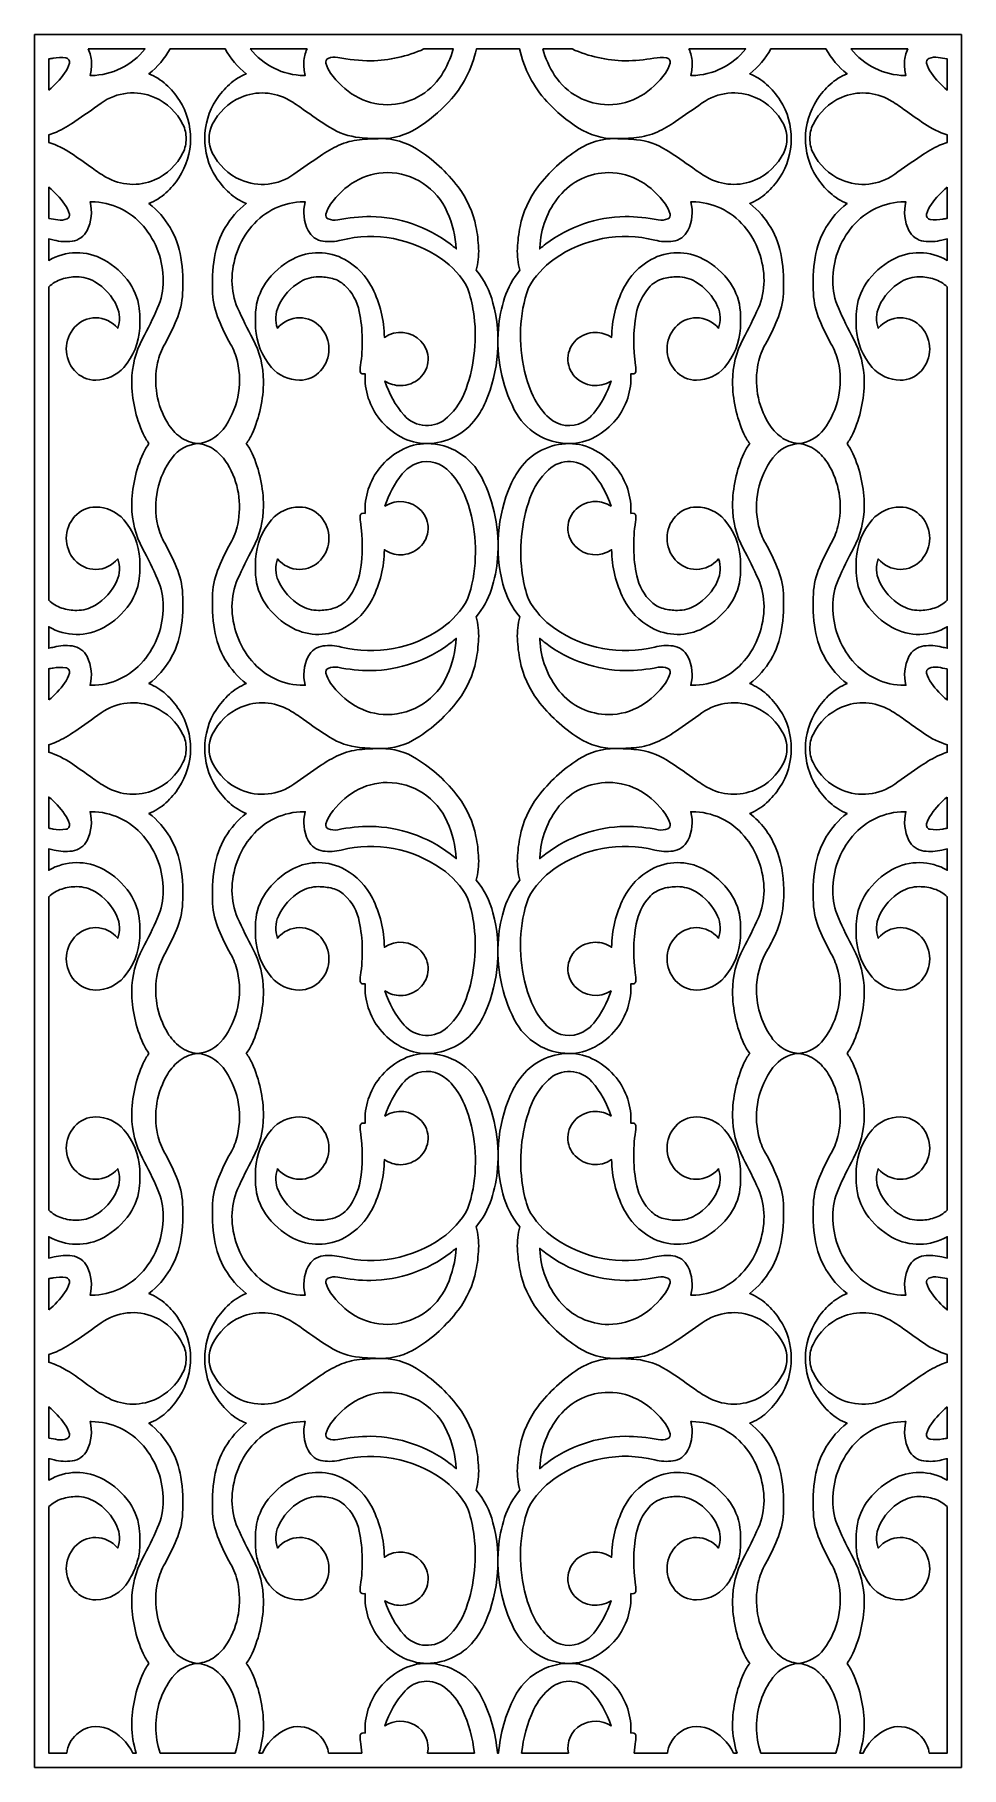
# Model space of a CAD drawing. Header units: centimetres. Extents: x -2.32 to 2.32, y -4.33 to 4.33.
import ezdxf

# ---------------------------------------------------------------- set-up
doc = ezdxf.new("R2010")
doc.units = ezdxf.units.CM
doc.header["$MEASUREMENT"] = 0
doc.layers.add('Layer 1', color=7, linetype='Continuous')

msp = doc.modelspace()

# ---------------------------------------------------------------- linework, layer by layer
at = {"layer": 'Layer 1', "color": 242}
for points, knots in [([(2.31754, -4.33143), (2.31754, -4.33143), (-2.31753, -4.33143), (-2.31753, -4.33143), (-2.31753, -4.33143), (-2.31753, -4.33143), (-2.31753, 4.33143), (-2.31753, 4.33143), (-2.31753, 4.33143), (-2.31753, 4.33143), (2.31754, 4.33143), (2.31754, 4.33143), (2.31754, 4.33143), (2.31754, 4.33143), (2.31754, -4.33143), (2.31754, -4.33143)], [0, 0, 0, 0, 0.2, 0.2, 0.2, 0.2, 0.4, 0.4, 0.4, 0.4, 0.6, 0.6, 0.6, 0.6, 1, 1, 1, 1]), ([(-2.04935, 4.25983), (-2.03982, 4.23936), (-2.03434, 4.21717), (-2.03332, 4.19459), (-2.03332, 4.19459), (-2.03229, 4.17205), (-2.0347, 4.14949), (-2.04043, 4.12771), (-2.04043, 4.12771), (-2.03941, 4.12768), (-2.03838, 4.12765), (-2.03738, 4.12759), (-2.03738, 4.12759), (-2.03635, 4.1275), (-2.03533, 4.12747), (-2.03433, 4.12745), (-2.03433, 4.12745), (-1.98248, 4.12747), (-1.93142, 4.13966), (-1.88505, 4.16311), (-1.88505, 4.16311), (-1.83882, 4.18648), (-1.798, 4.21943), (-1.7652, 4.25983), (-1.7652, 4.25983), (-1.7652, 4.25983), (-2.04935, 4.25983), (-2.04935, 4.25983)], [0, 0, 0, 0, 0.125, 0.125, 0.125, 0.125, 0.25, 0.25, 0.25, 0.25, 0.375, 0.375, 0.375, 0.375, 0.5, 0.5, 0.5, 0.5, 0.625, 0.625, 0.625, 0.625, 0.75, 0.75, 0.75, 0.75, 1, 1, 1, 1]), ([(-1.50234, -0.76228), (-1.45189, -0.75785), (-1.40564, -0.73213), (-1.37497, -0.69141), (-1.37497, -0.69141), (-1.30209, -0.59469), (-1.2759, -0.47016), (-1.30357, -0.35185), (-1.30357, -0.35185), (-1.31073, -0.3212), (-1.32222, -0.2918), (-1.33767, -0.26448), (-1.33767, -0.26448), (-1.35975, -0.22538), (-1.37955, -0.18502), (-1.39697, -0.14356), (-1.39697, -0.14356), (-1.41447, -0.10186), (-1.42474, -0.0574), (-1.42732, -0.01215), (-1.42732, -0.01215), (-1.43074, 0.04801), (-1.42771, 0.1084), (-1.41829, 0.16793), (-1.41829, 0.16793), (-1.40135, 0.27517), (-1.34428, 0.37181), (-1.25895, 0.43781), (-1.25895, 0.43781), (-1.29007, 0.45032), (-1.31872, 0.4683), (-1.34362, 0.49091), (-1.34362, 0.49091), (-1.36959, 0.51451), (-1.39237, 0.54153), (-1.41133, 0.57119), (-1.41133, 0.57119), (-1.48649, 0.68896), (-1.48542, 0.8407), (-1.40876, 0.95748), (-1.40876, 0.95748), (-1.39031, 0.98555), (-1.36842, 1.01117), (-1.34363, 1.03371), (-1.34363, 1.03371), (-1.31874, 1.05633), (-1.29007, 1.0743), (-1.25895, 1.08681), (-1.25895, 1.08681), (-1.3443, 1.15278), (-1.40134, 1.24943), (-1.4183, 1.35666), (-1.4183, 1.35666), (-1.42771, 1.41619), (-1.43074, 1.47658), (-1.42732, 1.53676), (-1.42732, 1.53676), (-1.42474, 1.58198), (-1.41446, 1.62648), (-1.39697, 1.66816), (-1.39697, 1.66816), (-1.37955, 1.70963), (-1.35975, 1.74998), (-1.33767, 1.78907), (-1.33767, 1.78907), (-1.32108, 1.81843), (-1.30904, 1.85019), (-1.30201, 1.88324), (-1.30201, 1.88324), (-1.27998, 1.98668), (-1.29813, 2.09462), (-1.35274, 2.18487), (-1.35274, 2.18487), (-1.36904, 2.2118), (-1.39036, 2.23524), (-1.41553, 2.25388), (-1.41553, 2.25388), (-1.44095, 2.27271), (-1.47094, 2.28411), (-1.50234, 2.28686), (-1.50234, 2.28686), (-1.45189, 2.2913), (-1.40565, 2.31702), (-1.37497, 2.35774), (-1.37497, 2.35774), (-1.30209, 2.45446), (-1.2759, 2.57898), (-1.30357, 2.69731), (-1.30357, 2.69731), (-1.31073, 2.72793), (-1.32222, 2.75737), (-1.33767, 2.7847), (-1.33767, 2.7847), (-1.35975, 2.82377), (-1.37955, 2.86415), (-1.39697, 2.90559), (-1.39697, 2.90559), (-1.41447, 2.94731), (-1.42474, 2.99176), (-1.42732, 3.03699), (-1.42732, 3.03699), (-1.43074, 3.09716), (-1.42771, 3.15755), (-1.41829, 3.21705), (-1.41829, 3.21705), (-1.40135, 3.32432), (-1.34429, 3.42096), (-1.25895, 3.48694), (-1.25895, 3.48694), (-1.29007, 3.49945), (-1.31872, 3.51742), (-1.34362, 3.54005), (-1.34362, 3.54005), (-1.36959, 3.56363), (-1.39237, 3.59067), (-1.4113, 3.62031), (-1.4113, 3.62031), (-1.48649, 3.7381), (-1.48543, 3.88985), (-1.40876, 4.00664), (-1.40876, 4.00664), (-1.39031, 4.03469), (-1.36842, 4.06032), (-1.34362, 4.08284), (-1.34362, 4.08284), (-1.31874, 4.10547), (-1.29007, 4.12344), (-1.25895, 4.13595), (-1.25895, 4.13595), (-1.30166, 4.17002), (-1.33748, 4.2121), (-1.36452, 4.25983), (-1.36452, 4.25983), (-1.36452, 4.25983), (-1.64011, 4.25983), (-1.64011, 4.25983), (-1.64011, 4.25983), (-1.66713, 4.21209), (-1.70297, 4.17002), (-1.74569, 4.13595), (-1.74569, 4.13595), (-1.71459, 4.12344), (-1.6859, 4.10547), (-1.66101, 4.08284), (-1.66101, 4.08284), (-1.63505, 4.05925), (-1.61225, 4.03225), (-1.59333, 4.00256), (-1.59333, 4.00256), (-1.51815, 3.8848), (-1.51921, 3.73305), (-1.59588, 3.61627), (-1.59588, 3.61627), (-1.61431, 3.58819), (-1.63621, 3.56256), (-1.66101, 3.54004), (-1.66101, 3.54004), (-1.6859, 3.51742), (-1.71459, 3.49945), (-1.74569, 3.48694), (-1.74569, 3.48694), (-1.66036, 3.42099), (-1.60329, 3.32432), (-1.58633, 3.2171), (-1.58633, 3.2171), (-1.5769, 3.15755), (-1.57389, 3.09716), (-1.57728, 3.03699), (-1.57728, 3.03699), (-1.57987, 2.99176), (-1.59014, 2.94731), (-1.60767, 2.90559), (-1.60767, 2.90559), (-1.62507, 2.86415), (-1.64487, 2.82377), (-1.66697, 2.7847), (-1.66697, 2.7847), (-1.68356, 2.75533), (-1.69558, 2.72357), (-1.70263, 2.69051), (-1.70263, 2.69051), (-1.72464, 2.58707), (-1.70651, 2.47912), (-1.65189, 2.38885), (-1.65189, 2.38885), (-1.63561, 2.36194), (-1.61429, 2.33849), (-1.58913, 2.31986), (-1.58913, 2.31986), (-1.56372, 2.30105), (-1.5337, 2.28962), (-1.50234, 2.28686), (-1.50234, 2.28686), (-1.55277, 2.28241), (-1.59899, 2.25671), (-1.62969, 2.21598), (-1.62969, 2.21598), (-1.70254, 2.11927), (-1.72875, 1.99477), (-1.70105, 1.87643), (-1.70105, 1.87643), (-1.69388, 1.84583), (-1.68241, 1.81641), (-1.66697, 1.78907), (-1.66697, 1.78907), (-1.64487, 1.74998), (-1.62507, 1.70963), (-1.60767, 1.66816), (-1.60767, 1.66816), (-1.59014, 1.62648), (-1.57987, 1.58198), (-1.57729, 1.53676), (-1.57729, 1.53676), (-1.57389, 1.47658), (-1.5769, 1.41617), (-1.58633, 1.35664), (-1.58633, 1.35664), (-1.60325, 1.24941), (-1.66036, 1.15278), (-1.74569, 1.08681), (-1.74569, 1.08681), (-1.71459, 1.07431), (-1.6859, 1.05633), (-1.66101, 1.03371), (-1.66101, 1.03371), (-1.63505, 1.0101), (-1.61225, 0.9831), (-1.59333, 0.9534), (-1.59333, 0.9534), (-1.51815, 0.83567), (-1.51921, 0.68388), (-1.59588, 0.56713), (-1.59588, 0.56713), (-1.61431, 0.53905), (-1.63621, 0.51342), (-1.66101, 0.4909), (-1.66101, 0.4909), (-1.6859, 0.46829), (-1.7146, 0.45032), (-1.74569, 0.43781), (-1.74569, 0.43781), (-1.66036, 0.37185), (-1.6033, 0.27518), (-1.58633, 0.16793), (-1.58633, 0.16793), (-1.57692, 0.10842), (-1.57389, 0.04804), (-1.57729, -0.01215), (-1.57729, -0.01215), (-1.57987, -0.0574), (-1.59014, -0.10186), (-1.60767, -0.14356), (-1.60767, -0.14356), (-1.62507, -0.18502), (-1.64487, -0.22538), (-1.66697, -0.26448), (-1.66697, -0.26448), (-1.68356, -0.29384), (-1.69558, -0.32558), (-1.70264, -0.35865), (-1.70264, -0.35865), (-1.72463, -0.46208), (-1.70651, -0.57005), (-1.65189, -0.66029), (-1.65189, -0.66029), (-1.63561, -0.6872), (-1.61429, -0.71065), (-1.58913, -0.72929), (-1.58913, -0.72929), (-1.56372, -0.74812), (-1.5337, -0.75952), (-1.50234, -0.76228)], [0, 0, 0, 0, 0.0144928, 0.0144928, 0.0144928, 0.0144928, 0.0289855, 0.0289855, 0.0289855, 0.0289855, 0.0434783, 0.0434783, 0.0434783, 0.0434783, 0.057971, 0.057971, 0.057971, 0.057971, 0.0724638, 0.0724638, 0.0724638, 0.0724638, 0.0869565, 0.0869565, 0.0869565, 0.0869565, 0.1014493, 0.1014493, 0.1014493, 0.1014493, 0.115942, 0.115942, 0.115942, 0.115942, 0.1304348, 0.1304348, 0.1304348, 0.1304348, 0.1449275, 0.1449275, 0.1449275, 0.1449275, 0.1594203, 0.1594203, 0.1594203, 0.1594203, 0.173913, 0.173913, 0.173913, 0.173913, 0.1884058, 0.1884058, 0.1884058, 0.1884058, 0.2028986, 0.2028986, 0.2028986, 0.2028986, 0.2173913, 0.2173913, 0.2173913, 0.2173913, 0.2318841, 0.2318841, 0.2318841, 0.2318841, 0.2463768, 0.2463768, 0.2463768, 0.2463768, 0.2608696, 0.2608696, 0.2608696, 0.2608696, 0.2753623, 0.2753623, 0.2753623, 0.2753623, 0.2898551, 0.2898551, 0.2898551, 0.2898551, 0.3043478, 0.3043478, 0.3043478, 0.3043478, 0.3188406, 0.3188406, 0.3188406, 0.3188406, 0.3333333, 0.3333333, 0.3333333, 0.3333333, 0.3478261, 0.3478261, 0.3478261, 0.3478261, 0.3623188, 0.3623188, 0.3623188, 0.3623188, 0.3768116, 0.3768116, 0.3768116, 0.3768116, 0.3913043, 0.3913043, 0.3913043, 0.3913043, 0.4057971, 0.4057971, 0.4057971, 0.4057971, 0.4202899, 0.4202899, 0.4202899, 0.4202899, 0.4347826, 0.4347826, 0.4347826, 0.4347826, 0.4492754, 0.4492754, 0.4492754, 0.4492754, 0.4637681, 0.4637681, 0.4637681, 0.4637681, 0.4782609, 0.4782609, 0.4782609, 0.4782609, 0.4927536, 0.4927536, 0.4927536, 0.4927536, 0.5072464, 0.5072464, 0.5072464, 0.5072464, 0.5217391, 0.5217391, 0.5217391, 0.5217391, 0.5362319, 0.5362319, 0.5362319, 0.5362319, 0.5507246, 0.5507246, 0.5507246, 0.5507246, 0.5652174, 0.5652174, 0.5652174, 0.5652174, 0.5797101, 0.5797101, 0.5797101, 0.5797101, 0.5942029, 0.5942029, 0.5942029, 0.5942029, 0.6086957, 0.6086957, 0.6086957, 0.6086957, 0.6231884, 0.6231884, 0.6231884, 0.6231884, 0.6376812, 0.6376812, 0.6376812, 0.6376812, 0.6521739, 0.6521739, 0.6521739, 0.6521739, 0.6666667, 0.6666667, 0.6666667, 0.6666667, 0.6811594, 0.6811594, 0.6811594, 0.6811594, 0.6956522, 0.6956522, 0.6956522, 0.6956522, 0.7101449, 0.7101449, 0.7101449, 0.7101449, 0.7246377, 0.7246377, 0.7246377, 0.7246377, 0.7391304, 0.7391304, 0.7391304, 0.7391304, 0.7536232, 0.7536232, 0.7536232, 0.7536232, 0.7681159, 0.7681159, 0.7681159, 0.7681159, 0.7826087, 0.7826087, 0.7826087, 0.7826087, 0.7971014, 0.7971014, 0.7971014, 0.7971014, 0.8115942, 0.8115942, 0.8115942, 0.8115942, 0.826087, 0.826087, 0.826087, 0.826087, 0.8405797, 0.8405797, 0.8405797, 0.8405797, 0.8550725, 0.8550725, 0.8550725, 0.8550725, 0.8695652, 0.8695652, 0.8695652, 0.8695652, 0.884058, 0.884058, 0.884058, 0.884058, 0.8985507, 0.8985507, 0.8985507, 0.8985507, 0.9130435, 0.9130435, 0.9130435, 0.9130435, 0.9275362, 0.9275362, 0.9275362, 0.9275362, 0.942029, 0.942029, 0.942029, 0.942029, 0.9565217, 0.9565217, 0.9565217, 0.9565217, 0.9710145, 0.9710145, 0.9710145, 0.9710145, 1, 1, 1, 1]), ([(-1.2589, -3.81144), (-1.24771, -3.82666), (-1.23813, -3.84299), (-1.23027, -3.86022), (-1.23027, -3.86022), (-1.19262, -3.94277), (-1.1731, -4.03265), (-1.1731, -4.12356), (-1.1731, -4.12356), (-1.17341, -4.16988), (-1.18097, -4.21587), (-1.19546, -4.25982), (-1.19546, -4.25982), (-1.19546, -4.25982), (-1.17814, -4.25982), (-1.17814, -4.25982), (-1.17814, -4.25982), (-1.15575, -4.21281), (-1.11968, -4.17384), (-1.07479, -4.14812), (-1.07479, -4.14812), (-1.03094, -4.12293), (-0.9776, -4.12114), (-0.9322, -4.14338), (-0.9322, -4.14338), (-0.88682, -4.1656), (-0.85505, -4.2094), (-0.84738, -4.25982), (-0.84738, -4.25982), (-0.84738, -4.25982), (-0.68156, -4.25982), (-0.68156, -4.25982), (-0.68156, -4.25982), (-0.68306, -4.24032), (-0.68523, -4.22091), (-0.68812, -4.20159), (-0.68812, -4.20159), (-0.68974, -4.19156), (-0.69001, -4.18137), (-0.68897, -4.17126), (-0.68897, -4.17126), (-0.6884, -4.16587), (-0.68454, -4.16147), (-0.67931, -4.16022), (-0.67931, -4.16022), (-0.67454, -4.1591), (-0.66954, -4.15908), (-0.66477, -4.16022), (-0.66477, -4.16022), (-0.66865, -4.07762), (-0.64231, -3.99642), (-0.59081, -3.93216), (-0.59081, -3.93216), (-0.56184, -3.89684), (-0.52649, -3.86736), (-0.48669, -3.84529), (-0.48669, -3.84529), (-0.44662, -3.82309), (-0.4016, -3.81145), (-0.3559, -3.81144), (-0.3559, -3.81144), (-0.24065, -3.8114), (-0.13495, -3.87663), (-0.08215, -3.98024), (-0.08215, -3.98024), (-0.03783, -4.06727), (-0.01087, -4.16227), (-0.00282, -4.25982), (-0.00282, -4.25982), (-0.00282, -4.25982), (0.00282, -4.25982), (0.00282, -4.25982), (0.00282, -4.25982), (0.01088, -4.16227), (0.03785, -4.06727), (0.08217, -3.98024), (0.08217, -3.98024), (0.13492, -3.87659), (0.24066, -3.81146), (0.3559, -3.81144), (0.3559, -3.81144), (0.40161, -3.81144), (0.44662, -3.8231), (0.4867, -3.84529), (0.4867, -3.84529), (0.52651, -3.86736), (0.56186, -3.89685), (0.59085, -3.93216), (0.59085, -3.93216), (0.64234, -3.99642), (0.66865, -4.07762), (0.66476, -4.16022), (0.66476, -4.16022), (0.66954, -4.15908), (0.67453, -4.15908), (0.67932, -4.16022), (0.67932, -4.16022), (0.68456, -4.16144), (0.68842, -4.16587), (0.68898, -4.17126), (0.68898, -4.17126), (0.69004, -4.18137), (0.68975, -4.19156), (0.68814, -4.20159), (0.68814, -4.20159), (0.68525, -4.22091), (0.68306, -4.24032), (0.68159, -4.25982), (0.68159, -4.25982), (0.68159, -4.25982), (0.84741, -4.25982), (0.84741, -4.25982), (0.84741, -4.25982), (0.85277, -4.2242), (0.8699, -4.19148), (0.896, -4.16695), (0.896, -4.16695), (0.93862, -4.1269), (1.00072, -4.11612), (1.05414, -4.13945), (1.05414, -4.13945), (1.10846, -4.16316), (1.1525, -4.20592), (1.17818, -4.25982), (1.17818, -4.25982), (1.17818, -4.25982), (1.19545, -4.25982), (1.19545, -4.25982), (1.19545, -4.25982), (1.18097, -4.21587), (1.17343, -4.16988), (1.17309, -4.12356), (1.17309, -4.12356), (1.17309, -4.03263), (1.19261, -3.94275), (1.23029, -3.86019), (1.23029, -3.86019), (1.23813, -3.84298), (1.24773, -3.82666), (1.25889, -3.81144), (1.25889, -3.81144), (1.24773, -3.79623), (1.23815, -3.7799), (1.23029, -3.76272), (1.23029, -3.76272), (1.19261, -3.68013), (1.17309, -3.59023), (1.17309, -3.4993), (1.17309, -3.4993), (1.17309, -3.42536), (1.19145, -3.35254), (1.22644, -3.28762), (1.22644, -3.28762), (1.25369, -3.2371), (1.279, -3.18556), (1.30235, -3.13309), (1.30235, -3.13309), (1.3209, -3.09031), (1.33048, -3.04413), (1.33048, -2.99741), (1.33048, -2.99741), (1.33047, -2.89745), (1.29532, -2.80082), (1.23121, -2.7247), (1.23121, -2.7247), (1.16607, -2.64738), (1.07076, -2.60285), (0.97032, -2.60285), (0.97032, -2.60285), (0.96928, -2.60288), (0.96827, -2.60292), (0.96726, -2.60298), (0.96726, -2.60298), (0.96625, -2.60303), (0.96524, -2.60308), (0.96423, -2.60312), (0.96423, -2.60312), (0.97683, -2.65103), (0.97158, -2.70195), (0.94953, -2.74622), (0.94953, -2.74622), (0.93501, -2.77537), (0.9071, -2.79535), (0.87507, -2.79951), (0.87507, -2.79951), (0.84468, -2.80347), (0.81381, -2.80171), (0.78407, -2.79432), (0.78407, -2.79432), (0.61083, -2.75137), (0.42787, -2.78569), (0.28147, -2.88868), (0.28147, -2.88868), (0.22802, -2.92624), (0.18378, -2.97566), (0.1521, -3.03318), (0.1521, -3.03318), (0.12891, -3.09957), (0.11585, -3.16911), (0.11333, -3.23947), (0.11333, -3.23947), (0.11085, -3.30973), (0.1173, -3.37996), (0.13249, -3.44854), (0.13249, -3.44854), (0.14346, -3.49804), (0.16094, -3.54582), (0.18444, -3.59062), (0.18444, -3.59062), (0.20263, -3.62526), (0.22665, -3.65644), (0.2554, -3.68277), (0.2554, -3.68277), (0.30159, -3.72499), (0.36881, -3.73377), (0.42403, -3.70467), (0.42403, -3.70467), (0.44498, -3.69364), (0.46353, -3.67844), (0.47854, -3.65999), (0.47854, -3.65999), (0.5174, -3.61229), (0.5469, -3.55753), (0.56548, -3.49865), (0.56548, -3.49865), (0.50797, -3.53609), (0.43215, -3.5269), (0.38494, -3.47684), (0.38494, -3.47684), (0.36134, -3.45183), (0.34869, -3.41824), (0.34986, -3.38368), (0.34986, -3.38368), (0.35108, -3.34913), (0.36612, -3.31638), (0.3914, -3.29309), (0.3914, -3.29309), (0.41776, -3.26886), (0.45213, -3.25542), (0.48772, -3.25542), (0.48772, -3.25542), (0.51643, -3.25542), (0.54446, -3.26423), (0.56812, -3.28064), (0.56812, -3.28064), (0.56932, -3.19506), (0.58995, -3.11082), (0.62834, -3.03448), (0.62834, -3.03448), (0.65881, -2.97393), (0.7067, -2.92407), (0.76569, -2.89151), (0.76569, -2.89151), (0.84671, -2.84681), (0.94446, -2.84575), (1.02644, -2.8886), (1.02644, -2.8886), (1.08098, -2.91713), (1.1278, -2.95875), (1.1628, -3.00978), (1.1628, -3.00978), (1.19188, -3.05215), (1.20898, -3.10179), (1.21217, -3.15328), (1.21217, -3.15328), (1.21386, -3.18004), (1.214, -3.2069), (1.21262, -3.23367), (1.21262, -3.23367), (1.21126, -3.26048), (1.20619, -3.28693), (1.19758, -3.31229), (1.19758, -3.31229), (1.18721, -3.34287), (1.17369, -3.3723), (1.15724, -3.40005), (1.15724, -3.40005), (1.12263, -3.45851), (1.06009, -3.49429), (0.99271, -3.49431), (0.99271, -3.49431), (0.95228, -3.49432), (0.91373, -3.47696), (0.8867, -3.44659), (0.8867, -3.44659), (0.83166, -3.38487), (0.83194, -3.29092), (0.88715, -3.22939), (0.88715, -3.22939), (0.91418, -3.19934), (0.95252, -3.18216), (0.99271, -3.18216), (0.99271, -3.18216), (1.03528, -3.18285), (1.07548, -3.2022), (1.1029, -3.23514), (1.1029, -3.23514), (1.11569, -3.19917), (1.11406, -3.15961), (1.0983, -3.12487), (1.0983, -3.12487), (1.07505, -3.07356), (1.03672, -3.03079), (0.98854, -3.00234), (0.98854, -3.00234), (0.96086, -2.98602), (0.92939, -2.97741), (0.89734, -2.97741), (0.89734, -2.97741), (0.87406, -2.97741), (0.85089, -2.98036), (0.82833, -2.98617), (0.82833, -2.98617), (0.8002, -2.99341), (0.77484, -3.00901), (0.75554, -3.03096), (0.75554, -3.03096), (0.72276, -3.06833), (0.7006, -3.11395), (0.69142, -3.16302), (0.69142, -3.16302), (0.67551, -3.24827), (0.67439, -3.33563), (0.68814, -3.42125), (0.68814, -3.42125), (0.68975, -3.43126), (0.69004, -3.44148), (0.68898, -3.45157), (0.68898, -3.45157), (0.68842, -3.45694), (0.68456, -3.46139), (0.67932, -3.4626), (0.67932, -3.4626), (0.67453, -3.46375), (0.66954, -3.46375), (0.66476, -3.4626), (0.66476, -3.4626), (0.66867, -3.5452), (0.64234, -3.62641), (0.59085, -3.69066), (0.59085, -3.69066), (0.56186, -3.72602), (0.52651, -3.7555), (0.4867, -3.77756), (0.4867, -3.77756), (0.44663, -3.79979), (0.40161, -3.81144), (0.3559, -3.81144), (0.3559, -3.81144), (0.24028, -3.81146), (0.13429, -3.74593), (0.08152, -3.6419), (0.08152, -3.6419), (0.01829, -3.51727), (-0.00914, -3.37717), (0.00229, -3.23759), (0.00229, -3.23759), (0.00658, -3.18498), (0.017, -3.13301), (0.03329, -3.08284), (0.03329, -3.08284), (0.04972, -3.03237), (0.07558, -2.98556), (0.10944, -2.94499), (0.10944, -2.94499), (0.09955, -2.90938), (0.09533, -2.87241), (0.09704, -2.83546), (0.09704, -2.83546), (0.0987, -2.79869), (0.10312, -2.76212), (0.11029, -2.72603), (0.11029, -2.72603), (0.12457, -2.65405), (0.15502, -2.58633), (0.19929, -2.52816), (0.19929, -2.52816), (0.25589, -2.45379), (0.32501, -2.39002), (0.40343, -2.33983), (0.40343, -2.33983), (0.45784, -2.305), (0.52099, -2.28664), (0.58541, -2.28685), (0.58541, -2.28685), (0.62109, -2.28697), (0.65675, -2.28875), (0.69227, -2.29224), (0.69227, -2.29224), (0.74561, -2.29746), (0.79704, -2.31513), (0.84241, -2.34391), (0.84241, -2.34391), (0.88724, -2.37231), (0.93113, -2.40218), (0.97402, -2.43344), (0.97402, -2.43344), (0.99689, -2.45013), (1.02064, -2.46553), (1.04518, -2.47959), (1.04518, -2.47959), (1.1191, -2.52189), (1.20822, -2.527), (1.28637, -2.49334), (1.28637, -2.49334), (1.34853, -2.46659), (1.3991, -2.41821), (1.42892, -2.35695), (1.42892, -2.35695), (1.45044, -2.31269), (1.45045, -2.26092), (1.42889, -2.2167), (1.42889, -2.2167), (1.39907, -2.15545), (1.34853, -2.10708), (1.28637, -2.08034), (1.28637, -2.08034), (1.1989, -2.04271), (1.09848, -2.05335), (1.02067, -2.10853), (1.02067, -2.10853), (0.97653, -2.13981), (0.9322, -2.17079), (0.88767, -2.20143), (0.88767, -2.20143), (0.85854, -2.22147), (0.82778, -2.23892), (0.79569, -2.25357), (0.79569, -2.25357), (0.76299, -2.26854), (0.72804, -2.27798), (0.69227, -2.28145), (0.69227, -2.28145), (0.65675, -2.28491), (0.62109, -2.28671), (0.58541, -2.28685), (0.58541, -2.28685), (0.52099, -2.28708), (0.45785, -2.26869), (0.40345, -2.23383), (0.40345, -2.23383), (0.32502, -2.18369), (0.2559, -2.11992), (0.19929, -2.04555), (0.19929, -2.04555), (0.15502, -1.98738), (0.12458, -1.91965), (0.11029, -1.8477), (0.11029, -1.8477), (0.10312, -1.81158), (0.0987, -1.77503), (0.09704, -1.73825), (0.09704, -1.73825), (0.09533, -1.7013), (0.09955, -1.66433), (0.10944, -1.62873), (0.10944, -1.62873), (0.06955, -1.58094), (0.04067, -1.52475), (0.02484, -1.46427), (0.02484, -1.46427), (-0.01817, -1.29986), (-0.00479, -1.12542), (0.0627, -0.9696), (0.0627, -0.9696), (0.07509, -0.941), (0.09057, -0.91385), (0.10888, -0.88867), (0.10888, -0.88867), (0.16661, -0.80925), (0.25841, -0.76229), (0.3559, -0.76228), (0.3559, -0.76228), (0.40161, -0.76227), (0.44662, -0.77392), (0.4867, -0.79614), (0.4867, -0.79614), (0.52651, -0.81821), (0.56186, -0.84766), (0.59085, -0.88301), (0.59085, -0.88301), (0.64234, -0.94726), (0.66865, -1.02848), (0.66476, -1.11108), (0.66476, -1.11108), (0.66954, -1.10995), (0.67453, -1.10995), (0.67932, -1.11108), (0.67932, -1.11108), (0.68456, -1.11231), (0.68842, -1.11675), (0.68898, -1.12212), (0.68898, -1.12212), (0.69004, -1.13223), (0.68975, -1.14242), (0.68814, -1.15248), (0.68814, -1.15248), (0.67368, -1.24243), (0.67569, -1.33436), (0.69412, -1.42359), (0.69412, -1.42359), (0.70447, -1.47372), (0.72999, -1.51927), (0.76722, -1.55398), (0.76722, -1.55398), (0.78452, -1.57013), (0.80552, -1.58167), (0.82833, -1.58753), (0.82833, -1.58753), (0.85089, -1.59334), (0.87406, -1.59628), (0.89734, -1.59628), (0.89734, -1.59628), (0.92939, -1.59628), (0.96086, -1.58769), (0.98854, -1.57135), (0.98854, -1.57135), (1.03691, -1.54281), (1.07534, -1.4998), (1.09851, -1.44822), (1.09851, -1.44822), (1.11405, -1.41363), (1.11563, -1.37431), (1.1029, -1.33859), (1.1029, -1.33859), (1.07548, -1.37154), (1.03527, -1.39086), (0.99271, -1.39154), (0.99271, -1.39154), (0.95228, -1.39154), (0.91372, -1.37419), (0.88669, -1.34383), (0.88669, -1.34383), (0.83164, -1.28211), (0.83193, -1.18813), (0.88715, -1.12661), (0.88715, -1.12661), (0.91419, -1.09655), (0.95252, -1.07942), (0.99271, -1.07942), (0.99271, -1.07942), (1.04643, -1.0794), (1.09763, -1.10275), (1.13325, -1.14348), (1.13325, -1.14348), (1.18091, -1.19802), (1.20889, -1.26733), (1.21262, -1.33999), (1.21262, -1.33999), (1.214, -1.36682), (1.21386, -1.39366), (1.21217, -1.42043), (1.21217, -1.42043), (1.20898, -1.47194), (1.19188, -1.52157), (1.1628, -1.56394), (1.1628, -1.56394), (1.12779, -1.61496), (1.08098, -1.65654), (1.02644, -1.68508), (1.02644, -1.68508), (0.94449, -1.72797), (0.84672, -1.72685), (0.76569, -1.68217), (0.76569, -1.68217), (0.7067, -1.64961), (0.6588, -1.59975), (0.62834, -1.53918), (0.62834, -1.53918), (0.58995, -1.46287), (0.56934, -1.37865), (0.56812, -1.29306), (0.56812, -1.29306), (0.5111, -1.33263), (0.43409, -1.32488), (0.3858, -1.27476), (0.3858, -1.27476), (0.36174, -1.24975), (0.34873, -1.21596), (0.34975, -1.18107), (0.34975, -1.18107), (0.35079, -1.1462), (0.3659, -1.11311), (0.39141, -1.08961), (0.39141, -1.08961), (0.41776, -1.06537), (0.45213, -1.05196), (0.48772, -1.05195), (0.48772, -1.05195), (0.51529, -1.05195), (0.5423, -1.05995), (0.56548, -1.07504), (0.56548, -1.07504), (0.54556, -1.0119), (0.51287, -0.95368), (0.46948, -0.90402), (0.46948, -0.90402), (0.4423, -0.87296), (0.40387, -0.85437), (0.36292, -0.85243), (0.36292, -0.85243), (0.32197, -0.85047), (0.28213, -0.86523), (0.25223, -0.89358), (0.25223, -0.89358), (0.21062, -0.93293), (0.1789, -0.98169), (0.15964, -1.0359), (0.15964, -1.0359), (0.11577, -1.15934), (0.10305, -1.29182), (0.1226, -1.4215), (0.1226, -1.4215), (0.12872, -1.46204), (0.13858, -1.50187), (0.1521, -1.54051), (0.1521, -1.54051), (0.18408, -1.59859), (0.22883, -1.64836), (0.28293, -1.68611), (0.28293, -1.68611), (0.4292, -1.78808), (0.61142, -1.82207), (0.78402, -1.77946), (0.78402, -1.77946), (0.81379, -1.77202), (0.84466, -1.77024), (0.87507, -1.77418), (0.87507, -1.77418), (0.9071, -1.77834), (0.93501, -1.79831), (0.94953, -1.82748), (0.94953, -1.82748), (0.97159, -1.87174), (0.97682, -1.92268), (0.96423, -1.9706), (0.96423, -1.9706), (0.96524, -1.97062), (0.96625, -1.97067), (0.96726, -1.97073), (0.96726, -1.97073), (0.96827, -1.97078), (0.96928, -1.97083), (0.97032, -1.97084), (0.97032, -1.97084), (1.07076, -1.97083), (1.16609, -1.92632), (1.23121, -1.84899), (1.23121, -1.84899), (1.2953, -1.77288), (1.33048, -1.67625), (1.33048, -1.57629), (1.33048, -1.57629), (1.33048, -1.52957), (1.32093, -1.48336), (1.30235, -1.4406), (1.30235, -1.4406), (1.279, -1.38812), (1.25368, -1.33658), (1.22644, -1.28605), (1.22644, -1.28605), (1.19142, -1.22115), (1.17309, -1.14834), (1.17309, -1.0744), (1.17309, -1.0744), (1.17309, -0.98347), (1.19261, -0.8936), (1.23027, -0.81105), (1.23027, -0.81105), (1.23812, -0.79383), (1.24771, -0.7775), (1.25889, -0.76228), (1.25889, -0.76228), (1.24773, -0.74708), (1.23813, -0.73073), (1.23029, -0.71354), (1.23029, -0.71354), (1.19261, -0.63097), (1.17309, -0.54109), (1.17309, -0.45015), (1.17309, -0.45015), (1.17309, -0.37621), (1.19145, -0.30341), (1.22644, -0.23846), (1.22644, -0.23846), (1.25369, -0.18797), (1.279, -0.1364), (1.30235, -0.08393), (1.30235, -0.08393), (1.3209, -0.04117), (1.33048, 0.00502), (1.33048, 0.05172), (1.33048, 0.05172), (1.33047, 0.15169), (1.29532, 0.24836), (1.23121, 0.32445), (1.23121, 0.32445), (1.16608, 0.40178), (1.07076, 0.44632), (0.97032, 0.44629), (0.97032, 0.44629), (0.96928, 0.44629), (0.96827, 0.44625), (0.96726, 0.44618), (0.96726, 0.44618), (0.96625, 0.44612), (0.96524, 0.44606), (0.96423, 0.446), (0.96423, 0.446), (0.97683, 0.39811), (0.97158, 0.34718), (0.94953, 0.30293), (0.94953, 0.30293), (0.93501, 0.27377), (0.9071, 0.25379), (0.87507, 0.24965), (0.87507, 0.24965), (0.84467, 0.24568), (0.81381, 0.24745), (0.78404, 0.25482), (0.78404, 0.25482), (0.61083, 0.29779), (0.42786, 0.26349), (0.28147, 0.16047), (0.28147, 0.16047), (0.22802, 0.12287), (0.18377, 0.07347), (0.1521, 0.01595), (0.1521, 0.01595), (0.12891, -0.05043), (0.11585, -0.11997), (0.11333, -0.19033), (0.11333, -0.19033), (0.11085, -0.26057), (0.1173, -0.33082), (0.13249, -0.39939), (0.13249, -0.39939), (0.14346, -0.4489), (0.16094, -0.49666), (0.18444, -0.54146), (0.18444, -0.54146), (0.20263, -0.57611), (0.22665, -0.60728), (0.2554, -0.63362), (0.2554, -0.63362), (0.30159, -0.67585), (0.36881, -0.68463), (0.42403, -0.65551), (0.42403, -0.65551), (0.44498, -0.64448), (0.46353, -0.6293), (0.47854, -0.61086), (0.47854, -0.61086), (0.5174, -0.56313), (0.5469, -0.50838), (0.56548, -0.44947), (0.56548, -0.44947), (0.50798, -0.48701), (0.43211, -0.47783), (0.38491, -0.42773), (0.38491, -0.42773), (0.36129, -0.40269), (0.34867, -0.36909), (0.34986, -0.33453), (0.34986, -0.33453), (0.35107, -0.29997), (0.36612, -0.26724), (0.3914, -0.24394), (0.3914, -0.24394), (0.41776, -0.2197), (0.45213, -0.20627), (0.48772, -0.20627), (0.48772, -0.20627), (0.51643, -0.20627), (0.54445, -0.21509), (0.56812, -0.23149), (0.56812, -0.23149), (0.56932, -0.14589), (0.58995, -0.06165), (0.62834, 0.01467), (0.62834, 0.01467), (0.65881, 0.07523), (0.7067, 0.1251), (0.76569, 0.15763), (0.76569, 0.15763), (0.84671, 0.20235), (0.94446, 0.20341), (1.02644, 0.16054), (1.02644, 0.16054), (1.08098, 0.132), (1.12779, 0.09042), (1.1628, 0.03936), (1.1628, 0.03936), (1.19188, -0.00299), (1.20898, -0.05263), (1.21217, -0.10411), (1.21217, -0.10411), (1.21386, -0.13089), (1.214, -0.15773), (1.21262, -0.18455), (1.21262, -0.18455), (1.20891, -0.25723), (1.18091, -0.32653), (1.13325, -0.38108), (1.13325, -0.38108), (1.09764, -0.4218), (1.04643, -0.44513), (0.99271, -0.44515), (0.99271, -0.44515), (0.95228, -0.44515), (0.91375, -0.42779), (0.8867, -0.39743), (0.8867, -0.39743), (0.83168, -0.33571), (0.83194, -0.24177), (0.88715, -0.18025), (0.88715, -0.18025), (0.91418, -0.15018), (0.95252, -0.13302), (0.99271, -0.13302), (0.99271, -0.13302), (1.03527, -0.1337), (1.07547, -0.15305), (1.1029, -0.18595), (1.1029, -0.18595), (1.11562, -0.15027), (1.11406, -0.11098), (1.09853, -0.07645), (1.09853, -0.07645), (1.07537, -0.02481), (1.03694, 0.01823), (0.98854, 0.04679), (0.98854, 0.04679), (0.96086, 0.06313), (0.92939, 0.07174), (0.89734, 0.07174), (0.89734, 0.07174), (0.87406, 0.07174), (0.85089, 0.06881), (0.82833, 0.06299), (0.82833, 0.06299), (0.8002, 0.05574), (0.77484, 0.04015), (0.75554, 0.01819), (0.75554, 0.01819), (0.72277, -0.01913), (0.7006, -0.06476), (0.69142, -0.11383), (0.69142, -0.11383), (0.67551, -0.19909), (0.67439, -0.28646), (0.68814, -0.37213), (0.68814, -0.37213), (0.68975, -0.38213), (0.69004, -0.39234), (0.68898, -0.40243), (0.68898, -0.40243), (0.68842, -0.40782), (0.68456, -0.41225), (0.67932, -0.41347), (0.67932, -0.41347), (0.67453, -0.41461), (0.66954, -0.41461), (0.66476, -0.41351), (0.66476, -0.41351), (0.66867, -0.49607), (0.64234, -0.5773), (0.59085, -0.64152), (0.59085, -0.64152), (0.56186, -0.67688), (0.52651, -0.70637), (0.4867, -0.72842), (0.4867, -0.72842), (0.44663, -0.75063), (0.40161, -0.76227), (0.3559, -0.76228), (0.3559, -0.76228), (0.24028, -0.7623), (0.13429, -0.69677), (0.08152, -0.59273), (0.08152, -0.59273), (0.01829, -0.46811), (-0.00914, -0.32801), (0.00229, -0.18843), (0.00229, -0.18843), (0.00658, -0.13579), (0.017, -0.08384), (0.03329, -0.0337), (0.03329, -0.0337), (0.04972, 0.01677), (0.07558, 0.06358), (0.10944, 0.10416), (0.10944, 0.10416), (0.09955, 0.13975), (0.09533, 0.17674), (0.09704, 0.21368), (0.09704, 0.21368), (0.0987, 0.25045), (0.10312, 0.28704), (0.11029, 0.32313), (0.11029, 0.32313), (0.12457, 0.39508), (0.15502, 0.4628), (0.19929, 0.52097), (0.19929, 0.52097), (0.25587, 0.59538), (0.32499, 0.65914), (0.40343, 0.70932), (0.40343, 0.70932), (0.45783, 0.74415), (0.52099, 0.76253), (0.58541, 0.76229), (0.58541, 0.76229), (0.62109, 0.76217), (0.65675, 0.76036), (0.69227, 0.75689), (0.69227, 0.75689), (0.7456, 0.7517), (0.79704, 0.73399), (0.84241, 0.70523), (0.84241, 0.70523), (0.88725, 0.67685), (0.93114, 0.64697), (0.97402, 0.6157), (0.97402, 0.6157), (0.99688, 0.59904), (1.02063, 0.58365), (1.04517, 0.5696), (1.04517, 0.5696), (1.1191, 0.52726), (1.20822, 0.52215), (1.28637, 0.55582), (1.28637, 0.55582), (1.34853, 0.58257), (1.39907, 0.63091), (1.42892, 0.69219), (1.42892, 0.69219), (1.45045, 0.73643), (1.45046, 0.78822), (1.42889, 0.83243), (1.42889, 0.83243), (1.39904, 0.89367), (1.34852, 0.94204), (1.28637, 0.96881), (1.28637, 0.96881), (1.19876, 1.00651), (1.09819, 0.99583), (1.02027, 0.94045), (1.02027, 0.94045), (0.9763, 0.9092), (0.93209, 0.8783), (0.88765, 0.8477), (0.88765, 0.8477), (0.85854, 0.82767), (0.82777, 0.81021), (0.79569, 0.79554), (0.79569, 0.79554), (0.76298, 0.78059), (0.72803, 0.77117), (0.69227, 0.76768), (0.69227, 0.76768), (0.65675, 0.76422), (0.62109, 0.76243), (0.58541, 0.76229), (0.58541, 0.76229), (0.52099, 0.76208), (0.45784, 0.78046), (0.40343, 0.81528), (0.40343, 0.81528), (0.32501, 0.86547), (0.2559, 0.92923), (0.19929, 1.00362), (0.19929, 1.00362), (0.15502, 1.06178), (0.12457, 1.12951), (0.11029, 1.20147), (0.11029, 1.20147), (0.10312, 1.23755), (0.0987, 1.27413), (0.09704, 1.31088), (0.09704, 1.31088), (0.09533, 1.34783), (0.09955, 1.38481), (0.10944, 1.42043), (0.10944, 1.42043), (0.06955, 1.46822), (0.04067, 1.52439), (0.02487, 1.58484), (0.02487, 1.58484), (-0.01817, 1.74929), (-0.00479, 1.92373), (0.0627, 2.07952), (0.0627, 2.07952), (0.07509, 2.10815), (0.09057, 2.13527), (0.10888, 2.16045), (0.10888, 2.16045), (0.1666, 2.23993), (0.25841, 2.28686), (0.3559, 2.28686), (0.3559, 2.28686), (0.40161, 2.28686), (0.44662, 2.27522), (0.4867, 2.25303), (0.4867, 2.25303), (0.52651, 2.23095), (0.56186, 2.20149), (0.59085, 2.16614), (0.59085, 2.16614), (0.64234, 2.1019), (0.66865, 2.02068), (0.66476, 1.93808), (0.66476, 1.93808), (0.66954, 1.9392), (0.67453, 1.9392), (0.67932, 1.93806), (0.67932, 1.93806), (0.68456, 1.93683), (0.68842, 1.93241), (0.68898, 1.92703), (0.68898, 1.92703), (0.69004, 1.91691), (0.68975, 1.90672), (0.68814, 1.89669), (0.68814, 1.89669), (0.67368, 1.80669), (0.67569, 1.71481), (0.69412, 1.62557), (0.69412, 1.62557), (0.70446, 1.57544), (0.72999, 1.5299), (0.76722, 1.49518), (0.76722, 1.49518), (0.78452, 1.47902), (0.80552, 1.46749), (0.82833, 1.46162), (0.82833, 1.46162), (0.85089, 1.45581), (0.87406, 1.45287), (0.89734, 1.45287), (0.89734, 1.45287), (0.92939, 1.45287), (0.96086, 1.46148), (0.98854, 1.47779), (0.98854, 1.47779), (1.03672, 1.50624), (1.07505, 1.549), (1.0983, 1.60029), (1.0983, 1.60029), (1.11405, 1.63505), (1.11571, 1.67463), (1.1029, 1.71056), (1.1029, 1.71056), (1.07549, 1.67762), (1.03527, 1.65833), (0.99271, 1.65761), (0.99271, 1.65761), (0.95228, 1.65761), (0.91373, 1.67498), (0.88669, 1.70533), (0.88669, 1.70533), (0.83164, 1.76705), (0.83193, 1.86102), (0.88715, 1.92254), (0.88715, 1.92254), (0.91419, 1.95258), (0.95252, 1.96974), (0.99271, 1.96974), (0.99271, 1.96974), (1.04643, 1.96974), (1.09763, 1.94638), (1.13325, 1.90567), (1.13325, 1.90567), (1.18091, 1.85112), (1.20889, 1.78182), (1.21262, 1.70913), (1.21262, 1.70913), (1.214, 1.68232), (1.21386, 1.65549), (1.21217, 1.6287), (1.21217, 1.6287), (1.20898, 1.57723), (1.19188, 1.52758), (1.1628, 1.48522), (1.1628, 1.48522), (1.1278, 1.43419), (1.08098, 1.39259), (1.02644, 1.36405), (1.02644, 1.36405), (0.94449, 1.32118), (0.84672, 1.32229), (0.76569, 1.36698), (0.76569, 1.36698), (0.70668, 1.39953), (0.65878, 1.4494), (0.62832, 1.50997), (0.62832, 1.50997), (0.58994, 1.58627), (0.56934, 1.67051), (0.56812, 1.7561), (0.56812, 1.7561), (0.5111, 1.71648), (0.43406, 1.72423), (0.3858, 1.77436), (0.3858, 1.77436), (0.36171, 1.79935), (0.34869, 1.8332), (0.34973, 1.86807), (0.34973, 1.86807), (0.35076, 1.90297), (0.3659, 1.93605), (0.39142, 1.95955), (0.39142, 1.95955), (0.41778, 1.98376), (0.45213, 1.9972), (0.48772, 1.9972), (0.48772, 1.9972), (0.51529, 1.9972), (0.54231, 1.98917), (0.56548, 1.97406), (0.56548, 1.97406), (0.54556, 2.03722), (0.51287, 2.09546), (0.46948, 2.14515), (0.46948, 2.14515), (0.44231, 2.1762), (0.40388, 2.1948), (0.36295, 2.19674), (0.36295, 2.19674), (0.32197, 2.19868), (0.28213, 2.18393), (0.25223, 2.15559), (0.25223, 2.15559), (0.21062, 2.11623), (0.1789, 2.06746), (0.15964, 2.01327), (0.15964, 2.01327), (0.11578, 1.8898), (0.10307, 1.75733), (0.1226, 1.62764), (0.1226, 1.62764), (0.12872, 1.58712), (0.13858, 1.54727), (0.1521, 1.50862), (0.1521, 1.50862), (0.1843, 1.45016), (0.22946, 1.40004), (0.28404, 1.36221), (0.28404, 1.36221), (0.43018, 1.2609), (0.61188, 1.22728), (0.78402, 1.26967), (0.78402, 1.26967), (0.81379, 1.27711), (0.84466, 1.2789), (0.87507, 1.27496), (0.87507, 1.27496), (0.9071, 1.27081), (0.93501, 1.25083), (0.94953, 1.22168), (0.94953, 1.22168), (0.97159, 1.17742), (0.97682, 1.12647), (0.96423, 1.07859), (0.96423, 1.07859), (0.96524, 1.07853), (0.96625, 1.07849), (0.96726, 1.07842), (0.96726, 1.07842), (0.96827, 1.07834), (0.96928, 1.07833), (0.97032, 1.07831), (0.97032, 1.07831), (1.07076, 1.07833), (1.16609, 1.12281), (1.23121, 1.20016), (1.23121, 1.20016), (1.2953, 1.27626), (1.33048, 1.37288), (1.33048, 1.47286), (1.33048, 1.47286), (1.33048, 1.51957), (1.32093, 1.56576), (1.30235, 1.60854), (1.30235, 1.60854), (1.279, 1.66101), (1.25368, 1.71256), (1.22644, 1.76308), (1.22644, 1.76308), (1.19142, 1.828), (1.17309, 1.90081), (1.17309, 1.97475), (1.17309, 1.97475), (1.17309, 2.06566), (1.19261, 2.15554), (1.23029, 2.2381), (1.23029, 2.2381), (1.23813, 2.25531), (1.24773, 2.27164), (1.25889, 2.28686), (1.25889, 2.28686), (1.24773, 2.30206), (1.23813, 2.31843), (1.23029, 2.33562), (1.23029, 2.33562), (1.19261, 2.41819), (1.17309, 2.50806), (1.17309, 2.59901), (1.17309, 2.59901), (1.17309, 2.67297), (1.19144, 2.74574), (1.22644, 2.81065), (1.22644, 2.81065), (1.25368, 2.86118), (1.279, 2.91274), (1.30235, 2.96521), (1.30235, 2.96521), (1.3209, 3.00799), (1.33048, 3.05417), (1.33048, 3.10089), (1.33048, 3.10089), (1.33047, 3.20085), (1.29532, 3.29749), (1.23121, 3.37358), (1.23121, 3.37358), (1.16607, 3.4509), (1.07076, 3.49547), (0.97032, 3.49545), (0.97032, 3.49545), (0.96928, 3.49543), (0.96827, 3.49539), (0.96726, 3.49532), (0.96726, 3.49532), (0.96625, 3.49527), (0.96524, 3.49522), (0.96423, 3.49517), (0.96423, 3.49517), (0.97683, 3.44728), (0.97158, 3.39634), (0.94953, 3.35207), (0.94953, 3.35207), (0.93501, 3.32291), (0.9071, 3.30293), (0.87507, 3.29878), (0.87507, 3.29878), (0.8448, 3.29485), (0.81404, 3.29661), (0.78438, 3.30398), (0.78438, 3.30398), (0.61096, 3.34701), (0.42771, 3.31263), (0.28119, 3.2094), (0.28119, 3.2094), (0.22785, 3.17185), (0.18373, 3.12251), (0.1521, 3.06512), (0.1521, 3.06512), (0.1289, 2.99871), (0.11582, 2.92917), (0.11333, 2.85883), (0.11333, 2.85883), (0.11085, 2.78859), (0.1173, 2.71834), (0.13249, 2.64977), (0.13249, 2.64977), (0.14346, 2.60026), (0.16094, 2.55248), (0.18444, 2.50768), (0.18444, 2.50768), (0.20263, 2.47303), (0.22665, 2.44186), (0.2554, 2.41553), (0.2554, 2.41553), (0.30159, 2.37329), (0.36881, 2.36452), (0.42403, 2.39363), (0.42403, 2.39363), (0.44498, 2.40467), (0.46353, 2.41985), (0.47854, 2.43828), (0.47854, 2.43828), (0.5174, 2.48602), (0.54689, 2.54077), (0.56548, 2.59965), (0.56548, 2.59965), (0.50798, 2.56214), (0.43211, 2.57133), (0.38491, 2.62142), (0.38491, 2.62142), (0.36129, 2.64645), (0.34867, 2.68004), (0.34986, 2.71461), (0.34986, 2.71461), (0.35107, 2.74918), (0.36612, 2.78191), (0.3914, 2.80521), (0.3914, 2.80521), (0.41776, 2.82944), (0.45213, 2.84286), (0.48772, 2.84286), (0.48772, 2.84286), (0.51643, 2.84286), (0.54446, 2.83406), (0.56812, 2.81765), (0.56812, 2.81765), (0.56932, 2.90323), (0.58995, 2.98746), (0.62832, 3.06377), (0.62832, 3.06377), (0.65878, 3.12434), (0.7067, 3.17422), (0.76569, 3.20677), (0.76569, 3.20677), (0.84671, 3.25147), (0.94446, 3.25253), (1.02644, 3.20969), (1.02644, 3.20969), (1.08098, 3.18115), (1.1278, 3.13955), (1.1628, 3.0885), (1.1628, 3.0885), (1.19188, 3.04614), (1.20898, 2.9965), (1.21217, 2.94501), (1.21217, 2.94501), (1.21386, 2.91824), (1.214, 2.89139), (1.21262, 2.86461), (1.21262, 2.86461), (1.20891, 2.79189), (1.18091, 2.7226), (1.13325, 2.66804), (1.13325, 2.66804), (1.09764, 2.62732), (1.04643, 2.60401), (0.99271, 2.60398), (0.99271, 2.60398), (0.95228, 2.60398), (0.91373, 2.62135), (0.88669, 2.65169), (0.88669, 2.65169), (0.83166, 2.71342), (0.83193, 2.80737), (0.88715, 2.8689), (0.88715, 2.8689), (0.91418, 2.89896), (0.95252, 2.91611), (0.99271, 2.91613), (0.99271, 2.91613), (1.03528, 2.91545), (1.07548, 2.89611), (1.1029, 2.86316), (1.1029, 2.86316), (1.11562, 2.89886), (1.11406, 2.93816), (1.09853, 2.9727), (1.09853, 2.9727), (1.07539, 3.02433), (1.03697, 3.06738), (0.98854, 3.09596), (0.98854, 3.09596), (0.96086, 3.11227), (0.92939, 3.1209), (0.89734, 3.1209), (0.89734, 3.1209), (0.87406, 3.1209), (0.85089, 3.11795), (0.82833, 3.11216), (0.82833, 3.11216), (0.79956, 3.10473), (0.77371, 3.08863), (0.75423, 3.06594), (0.75423, 3.06594), (0.72186, 3.02821), (0.70002, 2.98243), (0.69101, 2.93329), (0.69101, 2.93329), (0.67548, 2.84866), (0.67449, 2.76198), (0.68814, 2.67703), (0.68814, 2.67703), (0.68975, 2.66701), (0.69004, 2.65681), (0.68898, 2.64672), (0.68898, 2.64672), (0.68842, 2.64134), (0.68456, 2.63691), (0.67932, 2.63568), (0.67932, 2.63568), (0.67453, 2.63455), (0.66954, 2.63455), (0.66476, 2.63566), (0.66476, 2.63566), (0.66867, 2.55307), (0.64234, 2.47186), (0.59085, 2.40758), (0.59085, 2.40758), (0.56186, 2.37226), (0.52651, 2.34278), (0.4867, 2.32073), (0.4867, 2.32073), (0.44662, 2.29852), (0.40161, 2.28686), (0.3559, 2.28686), (0.3559, 2.28686), (0.24028, 2.28686), (0.13429, 2.35239), (0.08152, 2.45642), (0.08152, 2.45642), (0.01829, 2.58102), (-0.00914, 2.72114), (0.00229, 2.86074), (0.00229, 2.86074), (0.00658, 2.91334), (0.017, 2.96529), (0.03329, 3.01545), (0.03329, 3.01545), (0.04972, 3.06592), (0.07558, 3.11272), (0.10944, 3.15331), (0.10944, 3.15331), (0.09955, 3.1889), (0.09533, 3.22591), (0.09704, 3.26284), (0.09704, 3.26284), (0.0987, 3.29961), (0.10312, 3.33619), (0.11029, 3.37228), (0.11029, 3.37228), (0.12457, 3.44423), (0.15502, 3.51195), (0.19929, 3.57014), (0.19929, 3.57014), (0.25589, 3.64452), (0.32501, 3.70829), (0.40343, 3.75846), (0.40343, 3.75846), (0.45784, 3.79328), (0.52099, 3.81167), (0.58541, 3.81144), (0.58541, 3.81144), (0.62109, 3.81132), (0.65675, 3.80951), (0.69229, 3.80604), (0.69229, 3.80604), (0.74561, 3.80082), (0.79704, 3.78315), (0.84241, 3.75438), (0.84241, 3.75438), (0.88723, 3.726), (0.93113, 3.69612), (0.97402, 3.66484), (0.97402, 3.66484), (0.99689, 3.64818), (1.02064, 3.63278), (1.04518, 3.61872), (1.04518, 3.61872), (1.1191, 3.57641), (1.20822, 3.57129), (1.28637, 3.60496), (1.28637, 3.60496), (1.34853, 3.63171), (1.39907, 3.68008), (1.42892, 3.74134), (1.42892, 3.74134), (1.45044, 3.78559), (1.45046, 3.83737), (1.42889, 3.88159), (1.42889, 3.88159), (1.39904, 3.94283), (1.34852, 3.9912), (1.28637, 4.01795), (1.28637, 4.01795), (1.1989, 4.05556), (1.09848, 4.04494), (1.02065, 3.98975), (1.02065, 3.98975), (0.97653, 3.95847), (0.93219, 3.92749), (0.88765, 3.89687), (0.88765, 3.89687), (0.85854, 3.87681), (0.82777, 3.85935), (0.79569, 3.84471), (0.79569, 3.84471), (0.76299, 3.82975), (0.72804, 3.82032), (0.69227, 3.81684), (0.69227, 3.81684), (0.65675, 3.81337), (0.62109, 3.81155), (0.58541, 3.81144), (0.58541, 3.81144), (0.52099, 3.81122), (0.45784, 3.82961), (0.40343, 3.86443), (0.40343, 3.86443), (0.34504, 3.90179), (0.29157, 3.94646), (0.24432, 3.99738), (0.24432, 3.99738), (0.1762, 4.07073), (0.12916, 4.16148), (0.10822, 4.25983), (0.10822, 4.25983), (0.10822, 4.25983), (-0.10823, 4.25983), (-0.10823, 4.25983), (-0.10823, 4.25983), (-0.12925, 4.16086), (-0.17674, 4.06962), (-0.2455, 3.99604), (-0.2455, 3.99604), (-0.2934, 3.9448), (-0.34763, 3.89997), (-0.40683, 3.8627), (-0.40683, 3.8627), (-0.4604, 3.82898), (-0.5223, 3.81122), (-0.5854, 3.81144), (-0.5854, 3.81144), (-0.6211, 3.81155), (-0.65676, 3.81337), (-0.69229, 3.81684), (-0.69229, 3.81684), (-0.74563, 3.82206), (-0.79702, 3.83974), (-0.84241, 3.86851), (-0.84241, 3.86851), (-0.88724, 3.89691), (-0.93111, 3.92676), (-0.97401, 3.95801), (-0.97401, 3.95801), (-0.99688, 3.97469), (-1.02062, 3.99011), (-1.04514, 4.00415), (-1.04514, 4.00415), (-1.11909, 4.04647), (-1.20822, 4.0516), (-1.28637, 4.01795), (-1.28637, 4.01795), (-1.34851, 3.99118), (-1.39908, 3.9428), (-1.42891, 3.88155), (-1.42891, 3.88155), (-1.45042, 3.83732), (-1.45045, 3.78552), (-1.42887, 3.7413), (-1.42887, 3.7413), (-1.39904, 3.68005), (-1.3485, 3.6317), (-1.28637, 3.60496), (-1.28637, 3.60496), (-1.1989, 3.56732), (-1.09849, 3.57794), (-1.02064, 3.63314), (-1.02064, 3.63314), (-0.97654, 3.66442), (-0.9322, 3.69538), (-0.88766, 3.72602), (-0.88766, 3.72602), (-0.85857, 3.74606), (-0.82779, 3.76348), (-0.79571, 3.77816), (-0.79571, 3.77816), (-0.76298, 3.79315), (-0.72804, 3.80257), (-0.6923, 3.80604), (-0.6923, 3.80604), (-0.65676, 3.80951), (-0.6211, 3.81132), (-0.5854, 3.81144), (-0.5854, 3.81144), (-0.5223, 3.81169), (-0.4604, 3.7939), (-0.40683, 3.76019), (-0.40683, 3.76019), (-0.32696, 3.70992), (-0.25665, 3.64553), (-0.19929, 3.57014), (-0.19929, 3.57014), (-0.15499, 3.51198), (-0.12454, 3.44425), (-0.11026, 3.37228), (-0.11026, 3.37228), (-0.1031, 3.33619), (-0.09867, 3.29961), (-0.09698, 3.26284), (-0.09698, 3.26284), (-0.09531, 3.2259), (-0.09951, 3.1889), (-0.10941, 3.15331), (-0.10941, 3.15331), (-0.06967, 3.1057), (-0.04086, 3.04977), (-0.02504, 2.98956), (-0.02504, 2.98956), (0.01821, 2.82493), (0.00492, 2.65023), (-0.06267, 2.49419), (-0.06267, 2.49419), (-0.07507, 2.46558), (-0.09056, 2.43843), (-0.10887, 2.41328), (-0.10887, 2.41328), (-0.16662, 2.33382), (-0.25838, 2.28689), (-0.3559, 2.28686), (-0.3559, 2.28686), (-0.4016, 2.28686), (-0.44662, 2.29852), (-0.48669, 2.32073), (-0.48669, 2.32073), (-0.52649, 2.34278), (-0.56184, 2.37225), (-0.59081, 2.40758), (-0.59081, 2.40758), (-0.64231, 2.47184), (-0.66863, 2.55307), (-0.66477, 2.63566), (-0.66477, 2.63566), (-0.66954, 2.63455), (-0.67454, 2.63455), (-0.67931, 2.63568), (-0.67931, 2.63568), (-0.68454, 2.63691), (-0.68839, 2.64134), (-0.68897, 2.64672), (-0.68897, 2.64672), (-0.69001, 2.65681), (-0.68974, 2.66701), (-0.68812, 2.67703), (-0.68812, 2.67703), (-0.67376, 2.76665), (-0.67565, 2.85816), (-0.69376, 2.94707), (-0.69376, 2.94707), (-0.70404, 2.99764), (-0.72968, 3.04358), (-0.76717, 3.07858), (-0.76717, 3.07858), (-0.78448, 3.09473), (-0.80548, 3.10627), (-0.82831, 3.11216), (-0.82831, 3.11216), (-0.85088, 3.11795), (-0.87407, 3.1209), (-0.89735, 3.1209), (-0.89735, 3.1209), (-0.9294, 3.1209), (-0.96085, 3.11229), (-0.98851, 3.09596), (-0.98851, 3.09596), (-1.03673, 3.06752), (-1.07504, 3.02474), (-1.09829, 2.97343), (-1.09829, 2.97343), (-1.11405, 2.93868), (-1.1157, 2.89911), (-1.1029, 2.86316), (-1.1029, 2.86316), (-1.07549, 2.89611), (-1.03525, 2.91545), (-0.99266, 2.91613), (-0.99266, 2.91613), (-0.95225, 2.91613), (-0.91372, 2.89876), (-0.88666, 2.8684), (-0.88666, 2.8684), (-0.83164, 2.80667), (-0.83189, 2.71273), (-0.88715, 2.6512), (-0.88715, 2.6512), (-0.91415, 2.62116), (-0.9525, 2.60401), (-0.99266, 2.60398), (-0.99266, 2.60398), (-1.04642, 2.60398), (-1.09761, 2.62734), (-1.13322, 2.66804), (-1.13322, 2.66804), (-1.18088, 2.7226), (-1.20886, 2.79189), (-1.21261, 2.86461), (-1.21261, 2.86461), (-1.21396, 2.89139), (-1.21382, 2.91824), (-1.21217, 2.94501), (-1.21217, 2.94501), (-1.20895, 2.9965), (-1.19187, 3.04614), (-1.16281, 3.0885), (-1.16281, 3.0885), (-1.1278, 3.1395), (-1.08098, 3.18113), (-1.02644, 3.20967), (-1.02644, 3.20967), (-0.94449, 3.25258), (-0.84671, 3.25147), (-0.76569, 3.20677), (-0.76569, 3.20677), (-0.70669, 3.17423), (-0.65878, 3.12434), (-0.62832, 3.06377), (-0.62832, 3.06377), (-0.58994, 2.98747), (-0.56934, 2.90323), (-0.56812, 2.81765), (-0.56812, 2.81765), (-0.51107, 2.8573), (-0.43401, 2.84952), (-0.38577, 2.79938), (-0.38577, 2.79938), (-0.36167, 2.77436), (-0.34867, 2.74055), (-0.34971, 2.70565), (-0.34971, 2.70565), (-0.35076, 2.67076), (-0.36589, 2.63768), (-0.3914, 2.61417), (-0.3914, 2.61417), (-0.41775, 2.58994), (-0.4521, 2.57653), (-0.48774, 2.57653), (-0.48774, 2.57653), (-0.5153, 2.57653), (-0.54229, 2.58456), (-0.56546, 2.59965), (-0.56546, 2.59965), (-0.54555, 2.53651), (-0.51286, 2.47828), (-0.46946, 2.42863), (-0.46946, 2.42863), (-0.44231, 2.39757), (-0.40387, 2.37895), (-0.36293, 2.37702), (-0.36293, 2.37702), (-0.32198, 2.37508), (-0.28214, 2.38983), (-0.25222, 2.41817), (-0.25222, 2.41817), (-0.21063, 2.4575), (-0.17891, 2.50627), (-0.15965, 2.56046), (-0.15965, 2.56046), (-0.1158, 2.68392), (-0.10307, 2.81641), (-0.12261, 2.94608), (-0.12261, 2.94608), (-0.12871, 2.9866), (-0.13857, 3.02645), (-0.15208, 3.06512), (-0.15208, 3.06512), (-0.18404, 3.1231), (-0.22873, 3.17286), (-0.28274, 3.21056), (-0.28274, 3.21056), (-0.42905, 3.31265), (-0.61134, 3.34669), (-0.78398, 3.30404), (-0.78398, 3.30404), (-0.81376, 3.29661), (-0.84466, 3.29483), (-0.87507, 3.29878), (-0.87507, 3.29878), (-0.90709, 3.30292), (-0.935, 3.32291), (-0.94953, 3.35207), (-0.94953, 3.35207), (-0.97158, 3.39634), (-0.97681, 3.44728), (-0.96421, 3.49517), (-0.96421, 3.49517), (-0.96521, 3.49522), (-0.96625, 3.49527), (-0.96723, 3.49532), (-0.96723, 3.49532), (-0.96825, 3.49539), (-0.96928, 3.49543), (-0.97032, 3.49545), (-0.97032, 3.49545), (-1.07076, 3.49543), (-1.16606, 3.45095), (-1.23119, 3.37358), (-1.23119, 3.37358), (-1.29529, 3.29748), (-1.33049, 3.20085), (-1.33049, 3.10089), (-1.33049, 3.10089), (-1.33049, 3.05417), (-1.32091, 3.00799), (-1.30232, 2.96521), (-1.30232, 2.96521), (-1.27899, 2.91274), (-1.25368, 2.86118), (-1.22646, 2.81065), (-1.22646, 2.81065), (-1.19145, 2.74575), (-1.1731, 2.67297), (-1.1731, 2.59901), (-1.1731, 2.59901), (-1.1731, 2.5081), (-1.19262, 2.41819), (-1.23027, 2.33564), (-1.23027, 2.33564), (-1.23813, 2.31843), (-1.24772, 2.30208), (-1.2589, 2.28686), (-1.2589, 2.28686), (-1.24771, 2.27164), (-1.23813, 2.25529), (-1.23027, 2.23808), (-1.23027, 2.23808), (-1.19262, 2.15552), (-1.1731, 2.06566), (-1.1731, 1.97475), (-1.1731, 1.97475), (-1.1731, 1.90081), (-1.19145, 1.82801), (-1.22646, 1.76308), (-1.22646, 1.76308), (-1.25368, 1.71256), (-1.27899, 1.66101), (-1.30232, 1.60854), (-1.30232, 1.60854), (-1.32091, 1.56576), (-1.33049, 1.51957), (-1.33049, 1.47286), (-1.33049, 1.47286), (-1.33047, 1.37288), (-1.29531, 1.27625), (-1.23119, 1.20016), (-1.23119, 1.20016), (-1.16606, 1.12281), (-1.07076, 1.0783), (-0.97032, 1.07831), (-0.97032, 1.07831), (-0.96928, 1.07833), (-0.96825, 1.07834), (-0.96723, 1.07842), (-0.96723, 1.07842), (-0.96625, 1.07849), (-0.96521, 1.07853), (-0.96421, 1.07859), (-0.96421, 1.07859), (-0.97682, 1.12647), (-0.97157, 1.17742), (-0.94953, 1.22168), (-0.94953, 1.22168), (-0.93503, 1.25083), (-0.90709, 1.27078), (-0.87507, 1.27496), (-0.87507, 1.27496), (-0.84466, 1.2789), (-0.81381, 1.27713), (-0.78403, 1.26976), (-0.78403, 1.26976), (-0.61083, 1.22683), (-0.42785, 1.26115), (-0.28145, 1.36411), (-0.28145, 1.36411), (-0.22799, 1.40169), (-0.18375, 1.45109), (-0.15208, 1.50862), (-0.15208, 1.50862), (-0.12891, 1.57502), (-0.11587, 1.64456), (-0.11337, 1.7149), (-0.11337, 1.7149), (-0.11087, 1.78515), (-0.1173, 1.85541), (-0.13251, 1.92401), (-0.13251, 1.92401), (-0.14347, 1.9735), (-0.16095, 2.02126), (-0.18447, 2.06607), (-0.18447, 2.06607), (-0.20265, 2.10072), (-0.22664, 2.1319), (-0.2554, 2.15822), (-0.2554, 2.15822), (-0.30158, 2.20046), (-0.36882, 2.20922), (-0.42402, 2.18012), (-0.42402, 2.18012), (-0.44499, 2.16908), (-0.46352, 2.1539), (-0.47852, 2.13547), (-0.47852, 2.13547), (-0.51738, 2.08772), (-0.54689, 2.03298), (-0.56546, 1.97406), (-0.56546, 1.97406), (-0.50794, 2.01155), (-0.43215, 2.00236), (-0.38492, 1.95229), (-0.38492, 1.95229), (-0.36129, 1.92728), (-0.34866, 1.89369), (-0.34987, 1.85911), (-0.34987, 1.85911), (-0.35106, 1.82455), (-0.36613, 1.79181), (-0.3914, 1.76854), (-0.3914, 1.76854), (-0.41775, 1.74431), (-0.4521, 1.73088), (-0.48774, 1.73087), (-0.48774, 1.73087), (-0.51641, 1.73087), (-0.54443, 1.73969), (-0.56812, 1.7561), (-0.56812, 1.7561), (-0.56931, 1.67047), (-0.58994, 1.58625), (-0.62834, 1.50993), (-0.62834, 1.50993), (-0.65879, 1.44936), (-0.70671, 1.39953), (-0.76569, 1.36698), (-0.76569, 1.36698), (-0.84669, 1.32226), (-0.94447, 1.3212), (-1.02644, 1.36408), (-1.02644, 1.36408), (-1.08098, 1.39259), (-1.1278, 1.4342), (-1.16281, 1.48522), (-1.16281, 1.48522), (-1.19187, 1.52758), (-1.20894, 1.57723), (-1.21217, 1.6287), (-1.21217, 1.6287), (-1.21382, 1.65549), (-1.21396, 1.68232), (-1.21261, 1.70913), (-1.21261, 1.70913), (-1.20888, 1.78182), (-1.18087, 1.85112), (-1.13322, 1.90567), (-1.13322, 1.90567), (-1.09761, 1.94638), (-1.04642, 1.96974), (-0.99266, 1.96974), (-0.99266, 1.96974), (-0.95226, 1.96974), (-0.91372, 1.95238), (-0.88666, 1.922), (-0.88666, 1.922), (-0.83166, 1.86033), (-0.83191, 1.76637), (-0.88713, 1.70485), (-0.88713, 1.70485), (-0.91415, 1.67478), (-0.9525, 1.65761), (-0.99266, 1.65761), (-0.99266, 1.65761), (-1.03525, 1.65828), (-1.07546, 1.67762), (-1.1029, 1.71056), (-1.1029, 1.71056), (-1.1156, 1.67485), (-1.11405, 1.6355), (-1.09852, 1.60095), (-1.09852, 1.60095), (-1.07532, 1.54936), (-1.03692, 1.50635), (-0.98851, 1.47779), (-0.98851, 1.47779), (-0.96085, 1.46148), (-0.92939, 1.45287), (-0.89735, 1.45287), (-0.89735, 1.45287), (-0.87407, 1.45287), (-0.85088, 1.45581), (-0.82831, 1.46162), (-0.82831, 1.46162), (-0.79664, 1.46975), (-0.76853, 1.48825), (-0.74836, 1.51427), (-0.74836, 1.51427), (-0.718, 1.55335), (-0.69776, 1.59942), (-0.68938, 1.6484), (-0.68938, 1.6484), (-0.67537, 1.73052), (-0.67492, 1.81442), (-0.68812, 1.89669), (-0.68812, 1.89669), (-0.68974, 1.90672), (-0.69001, 1.91691), (-0.68897, 1.92703), (-0.68897, 1.92703), (-0.6884, 1.93241), (-0.68454, 1.93683), (-0.67931, 1.93806), (-0.67931, 1.93806), (-0.67454, 1.9392), (-0.66954, 1.9392), (-0.66477, 1.93808), (-0.66477, 1.93808), (-0.66865, 2.02068), (-0.64231, 2.1019), (-0.59081, 2.16614), (-0.59081, 2.16614), (-0.56184, 2.20149), (-0.52649, 2.23095), (-0.48669, 2.25303), (-0.48669, 2.25303), (-0.44662, 2.27522), (-0.4016, 2.28686), (-0.3559, 2.28686), (-0.3559, 2.28686), (-0.24029, 2.28689), (-0.1343, 2.22136), (-0.08151, 2.11734), (-0.08151, 2.11734), (-0.01828, 1.99272), (0.00916, 1.85259), (-0.00228, 1.71301), (-0.00228, 1.71301), (-0.00658, 1.66037), (-0.01701, 1.60845), (-0.03329, 1.55828), (-0.03329, 1.55828), (-0.04972, 1.50781), (-0.07554, 1.46099), (-0.10941, 1.42043), (-0.10941, 1.42043), (-0.09951, 1.38481), (-0.09531, 1.34783), (-0.09698, 1.31088), (-0.09698, 1.31088), (-0.09867, 1.27413), (-0.1031, 1.23755), (-0.11026, 1.20147), (-0.11026, 1.20147), (-0.12454, 1.12949), (-0.15499, 1.06178), (-0.19929, 1.00362), (-0.19929, 1.00362), (-0.25665, 0.92821), (-0.32698, 0.86384), (-0.40685, 0.81356), (-0.40685, 0.81356), (-0.4604, 0.77983), (-0.52232, 0.76208), (-0.5854, 0.76229), (-0.5854, 0.76229), (-0.6211, 0.76243), (-0.65676, 0.76422), (-0.69229, 0.76768), (-0.69229, 0.76768), (-0.74563, 0.77292), (-0.79702, 0.7906), (-0.84241, 0.81934), (-0.84241, 0.81934), (-0.88724, 0.84777), (-0.93111, 0.87762), (-0.97401, 0.90888), (-0.97401, 0.90888), (-0.99688, 0.92555), (-1.02062, 0.94096), (-1.04514, 0.955), (-1.04514, 0.955), (-1.11909, 0.99736), (-1.20822, 1.00248), (-1.28637, 0.96881), (-1.28637, 0.96881), (-1.34851, 0.94204), (-1.39908, 0.89366), (-1.42891, 0.83238), (-1.42891, 0.83238), (-1.45041, 0.78815), (-1.45042, 0.73637), (-1.42887, 0.69213), (-1.42887, 0.69213), (-1.39905, 0.63091), (-1.3485, 0.58254), (-1.28637, 0.55582), (-1.28637, 0.55582), (-1.1989, 0.51818), (-1.09849, 0.5288), (-1.02065, 0.58399), (-1.02065, 0.58399), (-0.97654, 0.61529), (-0.93221, 0.64623), (-0.88766, 0.67688), (-0.88766, 0.67688), (-0.85857, 0.69692), (-0.82779, 0.71436), (-0.79571, 0.72903), (-0.79571, 0.72903), (-0.76298, 0.744), (-0.72804, 0.75341), (-0.69229, 0.75689), (-0.69229, 0.75689), (-0.65676, 0.76036), (-0.6211, 0.76217), (-0.5854, 0.76229), (-0.5854, 0.76229), (-0.5223, 0.76253), (-0.4604, 0.74474), (-0.40683, 0.71103), (-0.40683, 0.71103), (-0.32696, 0.66078), (-0.25665, 0.59638), (-0.19929, 0.52097), (-0.19929, 0.52097), (-0.15499, 0.4628), (-0.12455, 0.39508), (-0.11026, 0.32313), (-0.11026, 0.32313), (-0.1031, 0.28704), (-0.09867, 0.25045), (-0.09698, 0.21368), (-0.09698, 0.21368), (-0.09531, 0.17674), (-0.09951, 0.13975), (-0.10941, 0.10416), (-0.10941, 0.10416), (-0.06967, 0.05659), (-0.04086, 0.00062), (-0.02504, -0.05959), (-0.02504, -0.05959), (0.01821, -0.22421), (0.00492, -0.39891), (-0.06267, -0.55495), (-0.06267, -0.55495), (-0.07507, -0.58355), (-0.09056, -0.6107), (-0.10887, -0.63588), (-0.10887, -0.63588), (-0.16662, -0.71534), (-0.25838, -0.76225), (-0.3559, -0.76228), (-0.3559, -0.76228), (-0.4016, -0.76228), (-0.44662, -0.75063), (-0.48669, -0.72842), (-0.48669, -0.72842), (-0.52649, -0.70637), (-0.56184, -0.67688), (-0.59081, -0.64152), (-0.59081, -0.64152), (-0.64231, -0.57731), (-0.66863, -0.4961), (-0.66477, -0.41351), (-0.66477, -0.41351), (-0.66954, -0.41461), (-0.67454, -0.41461), (-0.67935, -0.41347), (-0.67935, -0.41347), (-0.68454, -0.41225), (-0.6884, -0.4078), (-0.68897, -0.40243), (-0.68897, -0.40243), (-0.69001, -0.39234), (-0.68974, -0.38213), (-0.68812, -0.37213), (-0.68812, -0.37213), (-0.67377, -0.28257), (-0.67562, -0.19115), (-0.69366, -0.10228), (-0.69366, -0.10228), (-0.70393, -0.05166), (-0.72965, -0.00561), (-0.76717, 0.02942), (-0.76717, 0.02942), (-0.7845, 0.04559), (-0.80548, 0.05711), (-0.82831, 0.06299), (-0.82831, 0.06299), (-0.85088, 0.06881), (-0.87407, 0.07174), (-0.89735, 0.07174), (-0.89735, 0.07174), (-0.9294, 0.07174), (-0.96085, 0.06313), (-0.98851, 0.04679), (-0.98851, 0.04679), (-1.03694, 0.01823), (-1.07537, -0.02481), (-1.09853, -0.07642), (-1.09853, -0.07642), (-1.11405, -0.11098), (-1.1156, -0.15027), (-1.1029, -0.18595), (-1.1029, -0.18595), (-1.07546, -0.15304), (-1.03525, -0.1337), (-0.99266, -0.13302), (-0.99266, -0.13302), (-0.95225, -0.13301), (-0.91369, -0.15037), (-0.88666, -0.18072), (-0.88666, -0.18072), (-0.8316, -0.24246), (-0.83189, -0.33641), (-0.88716, -0.39795), (-0.88716, -0.39795), (-0.91416, -0.428), (-0.9525, -0.44513), (-0.99266, -0.44515), (-0.99266, -0.44515), (-1.04642, -0.44515), (-1.09761, -0.4218), (-1.13322, -0.38108), (-1.13322, -0.38108), (-1.18088, -0.32654), (-1.20886, -0.25723), (-1.21261, -0.18455), (-1.21261, -0.18455), (-1.21396, -0.15773), (-1.21382, -0.13089), (-1.21217, -0.10411), (-1.21217, -0.10411), (-1.20895, -0.05263), (-1.19187, -0.00299), (-1.16281, 0.03936), (-1.16281, 0.03936), (-1.1278, 0.09038), (-1.08098, 0.132), (-1.02644, 0.16054), (-1.02644, 0.16054), (-0.94449, 0.20342), (-0.84671, 0.20233), (-0.76569, 0.15763), (-0.76569, 0.15763), (-0.70669, 0.1251), (-0.65878, 0.0752), (-0.62832, 0.01464), (-0.62832, 0.01464), (-0.58994, -0.06168), (-0.56934, -0.14592), (-0.56812, -0.23149), (-0.56812, -0.23149), (-0.51107, -0.19185), (-0.43402, -0.19963), (-0.38577, -0.24977), (-0.38577, -0.24977), (-0.36167, -0.27479), (-0.34867, -0.30861), (-0.34971, -0.3435), (-0.34971, -0.3435), (-0.35076, -0.37839), (-0.36589, -0.41147), (-0.3914, -0.43495), (-0.3914, -0.43495), (-0.41775, -0.45921), (-0.4521, -0.47261), (-0.48774, -0.47261), (-0.48774, -0.47261), (-0.5153, -0.47263), (-0.54229, -0.46458), (-0.56546, -0.44947), (-0.56546, -0.44947), (-0.54555, -0.51262), (-0.51286, -0.57087), (-0.46946, -0.62054), (-0.46946, -0.62054), (-0.44231, -0.65157), (-0.40387, -0.67018), (-0.36293, -0.67213), (-0.36293, -0.67213), (-0.32198, -0.67407), (-0.28214, -0.65933), (-0.25222, -0.63097), (-0.25222, -0.63097), (-0.21063, -0.59164), (-0.17891, -0.54287), (-0.15965, -0.48867), (-0.15965, -0.48867), (-0.1158, -0.36524), (-0.10307, -0.23273), (-0.12261, -0.10307), (-0.12261, -0.10307), (-0.12872, -0.06256), (-0.13857, -0.02271), (-0.15208, 0.01595), (-0.15208, 0.01595), (-0.18404, 0.07397), (-0.22873, 0.12374), (-0.28274, 0.16143), (-0.28274, 0.16143), (-0.42906, 0.26352), (-0.61134, 0.29756), (-0.78398, 0.25492), (-0.78398, 0.25492), (-0.81376, 0.24746), (-0.84466, 0.24568), (-0.87507, 0.24964), (-0.87507, 0.24964), (-0.90709, 0.25377), (-0.935, 0.27377), (-0.94953, 0.30293), (-0.94953, 0.30293), (-0.9716, 0.34716), (-0.97682, 0.39811), (-0.96421, 0.446), (-0.96421, 0.446), (-0.96521, 0.44606), (-0.96625, 0.44612), (-0.96723, 0.44618), (-0.96723, 0.44618), (-0.96825, 0.44625), (-0.96928, 0.44629), (-0.97032, 0.44629), (-0.97032, 0.44629), (-1.07076, 0.44629), (-1.16611, 0.4018), (-1.23119, 0.32445), (-1.23119, 0.32445), (-1.29529, 0.24834), (-1.33049, 0.15169), (-1.33049, 0.05172), (-1.33049, 0.05172), (-1.33049, 0.00502), (-1.32091, -0.04117), (-1.30232, -0.08393), (-1.30232, -0.08393), (-1.27901, -0.1364), (-1.25369, -0.18797), (-1.22646, -0.23846), (-1.22646, -0.23846), (-1.19145, -0.30341), (-1.1731, -0.37621), (-1.1731, -0.45015), (-1.1731, -0.45015), (-1.1731, -0.54106), (-1.19262, -0.63095), (-1.23027, -0.7135), (-1.23027, -0.7135), (-1.23813, -0.73072), (-1.24772, -0.74705), (-1.2589, -0.76228), (-1.2589, -0.76228), (-1.24771, -0.7775), (-1.2381, -0.79386), (-1.23027, -0.81109), (-1.23027, -0.81109), (-1.19261, -0.89363), (-1.1731, -0.98349), (-1.1731, -1.0744), (-1.1731, -1.0744), (-1.1731, -1.14834), (-1.19145, -1.22114), (-1.22646, -1.28606), (-1.22646, -1.28606), (-1.25368, -1.33658), (-1.27899, -1.38812), (-1.30232, -1.4406), (-1.30232, -1.4406), (-1.32091, -1.48336), (-1.33049, -1.52957), (-1.33049, -1.57629), (-1.33049, -1.57629), (-1.33047, -1.67625), (-1.29531, -1.7729), (-1.23119, -1.84899), (-1.23119, -1.84899), (-1.16606, -1.9263), (-1.07076, -1.97084), (-0.97032, -1.97084), (-0.97032, -1.97084), (-0.96928, -1.97083), (-0.96825, -1.97078), (-0.96723, -1.97073), (-0.96723, -1.97073), (-0.96625, -1.97067), (-0.96521, -1.97062), (-0.96421, -1.9706), (-0.96421, -1.9706), (-0.97682, -1.92268), (-0.97157, -1.87175), (-0.94953, -1.82748), (-0.94953, -1.82748), (-0.93503, -1.79831), (-0.90709, -1.77836), (-0.87507, -1.77418), (-0.87507, -1.77418), (-0.84457, -1.77024), (-0.8136, -1.77199), (-0.78375, -1.7794), (-0.78375, -1.7794), (-0.61052, -1.82228), (-0.42753, -1.78791), (-0.28118, -1.68482), (-0.28118, -1.68482), (-0.22786, -1.6473), (-0.1837, -1.59794), (-0.15208, -1.54051), (-0.15208, -1.54051), (-0.12891, -1.47414), (-0.11587, -1.40458), (-0.11337, -1.33424), (-0.11337, -1.33424), (-0.11087, -1.26401), (-0.1173, -1.19374), (-0.13251, -1.12517), (-0.13251, -1.12517), (-0.14347, -1.07567), (-0.16095, -1.0279), (-0.18447, -0.98311), (-0.18447, -0.98311), (-0.20265, -0.94843), (-0.22664, -0.91726), (-0.2554, -0.89095), (-0.2554, -0.89095), (-0.30158, -0.84869), (-0.36882, -0.83994), (-0.42401, -0.86904), (-0.42401, -0.86904), (-0.44499, -0.88009), (-0.46352, -0.89525), (-0.47852, -0.91371), (-0.47852, -0.91371), (-0.51738, -0.96142), (-0.54689, -1.01617), (-0.56546, -1.07504), (-0.56546, -1.07504), (-0.50794, -1.03757), (-0.43212, -1.04677), (-0.38489, -1.09684), (-0.38489, -1.09684), (-0.36126, -1.12186), (-0.34863, -1.15546), (-0.34985, -1.19004), (-0.34985, -1.19004), (-0.35104, -1.22462), (-0.36613, -1.25732), (-0.3914, -1.28061), (-0.3914, -1.28061), (-0.41777, -1.30483), (-0.45211, -1.31825), (-0.48774, -1.31825), (-0.48774, -1.31825), (-0.51641, -1.31825), (-0.54443, -1.30947), (-0.56812, -1.29306), (-0.56812, -1.29306), (-0.56931, -1.37867), (-0.58994, -1.4629), (-0.62834, -1.53921), (-0.62834, -1.53921), (-0.65879, -1.59979), (-0.70671, -1.64961), (-0.76569, -1.68217), (-0.76569, -1.68217), (-0.84669, -1.72688), (-0.94447, -1.72794), (-1.02644, -1.68508), (-1.02644, -1.68508), (-1.08098, -1.65654), (-1.12778, -1.61494), (-1.16281, -1.56394), (-1.16281, -1.56394), (-1.19187, -1.52157), (-1.20894, -1.47194), (-1.21217, -1.42043), (-1.21217, -1.42043), (-1.21382, -1.39366), (-1.21396, -1.36682), (-1.21261, -1.33999), (-1.21261, -1.33999), (-1.20888, -1.26733), (-1.18087, -1.19802), (-1.13322, -1.14348), (-1.13322, -1.14348), (-1.09761, -1.10275), (-1.04642, -1.07942), (-0.99266, -1.07942), (-0.99266, -1.07942), (-0.95226, -1.0794), (-0.91372, -1.09676), (-0.88666, -1.12713), (-0.88666, -1.12713), (-0.83166, -1.18882), (-0.83191, -1.28277), (-0.88713, -1.34431), (-0.88713, -1.34431), (-0.91415, -1.37439), (-0.9525, -1.39154), (-0.99266, -1.39154), (-0.99266, -1.39154), (-1.03525, -1.39086), (-1.07546, -1.37154), (-1.1029, -1.33859), (-1.1029, -1.33859), (-1.11562, -1.37431), (-1.11405, -1.41364), (-1.09852, -1.44822), (-1.09852, -1.44822), (-1.07532, -1.4998), (-1.03692, -1.54283), (-0.98851, -1.57135), (-0.98851, -1.57135), (-0.96085, -1.58769), (-0.92939, -1.59628), (-0.89735, -1.59628), (-0.89735, -1.59628), (-0.87407, -1.59628), (-0.85088, -1.59334), (-0.82831, -1.58753), (-0.82831, -1.58753), (-0.79664, -1.57937), (-0.76853, -1.56088), (-0.74836, -1.53489), (-0.74836, -1.53489), (-0.718, -1.4958), (-0.69776, -1.44971), (-0.68938, -1.40074), (-0.68938, -1.40074), (-0.67537, -1.31864), (-0.67492, -1.23473), (-0.68812, -1.15248), (-0.68812, -1.15248), (-0.68974, -1.14242), (-0.69001, -1.13223), (-0.68897, -1.12212), (-0.68897, -1.12212), (-0.6884, -1.11676), (-0.68454, -1.11233), (-0.67931, -1.11108), (-0.67931, -1.11108), (-0.67454, -1.10995), (-0.66954, -1.10995), (-0.66477, -1.11108), (-0.66477, -1.11108), (-0.66865, -1.02846), (-0.64231, -0.94726), (-0.59081, -0.88301), (-0.59081, -0.88301), (-0.56184, -0.84766), (-0.52649, -0.81821), (-0.48669, -0.79614), (-0.48669, -0.79614), (-0.44662, -0.77392), (-0.4016, -0.76228), (-0.3559, -0.76228), (-0.3559, -0.76228), (-0.24029, -0.76225), (-0.1343, -0.82779), (-0.08151, -0.93184), (-0.08151, -0.93184), (-0.01828, -1.05644), (0.00916, -1.19654), (-0.00228, -1.33613), (-0.00228, -1.33613), (-0.00658, -1.38877), (-0.017, -1.44071), (-0.03329, -1.49088), (-0.03329, -1.49088), (-0.04972, -1.54133), (-0.07554, -1.58813), (-0.10941, -1.62873), (-0.10941, -1.62873), (-0.09951, -1.66433), (-0.09531, -1.7013), (-0.09698, -1.73825), (-0.09698, -1.73825), (-0.09867, -1.77503), (-0.1031, -1.81158), (-0.11026, -1.8477), (-0.11026, -1.8477), (-0.12454, -1.91965), (-0.15502, -1.98738), (-0.19929, -2.04555), (-0.19929, -2.04555), (-0.25665, -2.12095), (-0.32698, -2.18532), (-0.40685, -2.23558), (-0.40685, -2.23558), (-0.46041, -2.26929), (-0.52232, -2.28706), (-0.5854, -2.28685), (-0.5854, -2.28685), (-0.6211, -2.28671), (-0.65676, -2.28491), (-0.69229, -2.28144), (-0.69229, -2.28144), (-0.74563, -2.27623), (-0.79702, -2.25855), (-0.84243, -2.22977), (-0.84243, -2.22977), (-0.88724, -2.2014), (-0.93113, -2.17151), (-0.97401, -2.14025), (-0.97401, -2.14025), (-0.99688, -2.12356), (-1.02063, -2.10816), (-1.04517, -2.09409), (-1.04517, -2.09409), (-1.11911, -2.0518), (-1.20822, -2.04669), (-1.28637, -2.08034), (-1.28637, -2.08034), (-1.34853, -2.10711), (-1.3991, -2.15547), (-1.42891, -2.21675), (-1.42891, -2.21675), (-1.45042, -2.26099), (-1.45042, -2.31278), (-1.42887, -2.35699), (-1.42887, -2.35699), (-1.39905, -2.41824), (-1.3485, -2.46661), (-1.28637, -2.49334), (-1.28637, -2.49334), (-1.1989, -2.53097), (-1.09849, -2.52036), (-1.02065, -2.46515), (-1.02065, -2.46515), (-0.97654, -2.43388), (-0.9322, -2.40293), (-0.88766, -2.37224), (-0.88766, -2.37224), (-0.85857, -2.35223), (-0.82779, -2.33477), (-0.79571, -2.3201), (-0.79571, -2.3201), (-0.76298, -2.30513), (-0.72804, -2.29572), (-0.69229, -2.29224), (-0.69229, -2.29224), (-0.65676, -2.28875), (-0.6211, -2.28697), (-0.5854, -2.28685), (-0.5854, -2.28685), (-0.52232, -2.28664), (-0.4604, -2.30441), (-0.40685, -2.33811), (-0.40685, -2.33811), (-0.32698, -2.38837), (-0.25665, -2.45276), (-0.19929, -2.52816), (-0.19929, -2.52816), (-0.15499, -2.58633), (-0.12455, -2.65404), (-0.11026, -2.72603), (-0.11026, -2.72603), (-0.1031, -2.76212), (-0.09867, -2.79869), (-0.09698, -2.83546), (-0.09698, -2.83546), (-0.09531, -2.87241), (-0.09951, -2.90938), (-0.10941, -2.94499), (-0.10941, -2.94499), (-0.06967, -2.99258), (-0.04086, -3.04854), (-0.02504, -3.10874), (-0.02504, -3.10874), (0.01822, -3.27336), (0.00492, -3.44807), (-0.06267, -3.60409), (-0.06267, -3.60409), (-0.07507, -3.6327), (-0.09056, -3.65985), (-0.10887, -3.68501), (-0.10887, -3.68501), (-0.1666, -3.7645), (-0.25838, -3.81143), (-0.3559, -3.81144), (-0.3559, -3.81144), (-0.40162, -3.81145), (-0.44662, -3.79979), (-0.48669, -3.77756), (-0.48669, -3.77756), (-0.52649, -3.7555), (-0.56184, -3.72602), (-0.59081, -3.69066), (-0.59081, -3.69066), (-0.64231, -3.62644), (-0.66863, -3.5452), (-0.66477, -3.4626), (-0.66477, -3.4626), (-0.66954, -3.46375), (-0.67454, -3.46375), (-0.67931, -3.4626), (-0.67931, -3.4626), (-0.68454, -3.46139), (-0.6884, -3.45694), (-0.68897, -3.45157), (-0.68897, -3.45157), (-0.69001, -3.44148), (-0.68974, -3.43126), (-0.68812, -3.42125), (-0.68812, -3.42125), (-0.67375, -3.33159), (-0.67565, -3.24008), (-0.69377, -3.15111), (-0.69377, -3.15111), (-0.70408, -3.10062), (-0.72973, -3.05468), (-0.76717, -3.01971), (-0.76717, -3.01971), (-0.78448, -3.00357), (-0.80548, -2.99203), (-0.82831, -2.98617), (-0.82831, -2.98617), (-0.85088, -2.98036), (-0.87407, -2.97741), (-0.89735, -2.97741), (-0.89735, -2.97741), (-0.92939, -2.97741), (-0.96085, -2.98602), (-0.98851, -3.00234), (-0.98851, -3.00234), (-1.03692, -3.0309), (-1.07532, -3.07391), (-1.09852, -3.1255), (-1.09852, -3.1255), (-1.11403, -3.16009), (-1.11562, -3.19938), (-1.1029, -3.23514), (-1.1029, -3.23514), (-1.07546, -3.2022), (-1.03525, -3.18285), (-0.99266, -3.18216), (-0.99266, -3.18216), (-0.95225, -3.18215), (-0.91369, -3.19952), (-0.88666, -3.22988), (-0.88666, -3.22988), (-0.8316, -3.29162), (-0.83189, -3.38555), (-0.88715, -3.44709), (-0.88715, -3.44709), (-0.91415, -3.47714), (-0.9525, -3.49431), (-0.99266, -3.49431), (-0.99266, -3.49431), (-1.06005, -3.49432), (-1.12255, -3.45851), (-1.15722, -3.40005), (-1.15722, -3.40005), (-1.17364, -3.3723), (-1.18718, -3.34287), (-1.19757, -3.31229), (-1.19757, -3.31229), (-1.20617, -3.28693), (-1.21124, -3.26048), (-1.21261, -3.23367), (-1.21261, -3.23367), (-1.21396, -3.2069), (-1.21382, -3.18004), (-1.21217, -3.15328), (-1.21217, -3.15328), (-1.20895, -3.10179), (-1.19187, -3.05215), (-1.16281, -3.00978), (-1.16281, -3.00978), (-1.1278, -2.95875), (-1.08098, -2.91716), (-1.02644, -2.88863), (-1.02644, -2.88863), (-0.94449, -2.84572), (-0.84671, -2.84683), (-0.76569, -2.89151), (-0.76569, -2.89151), (-0.70671, -2.92407), (-0.65879, -2.97393), (-0.62834, -3.03448), (-0.62834, -3.03448), (-0.58994, -3.11082), (-0.56934, -3.19506), (-0.56812, -3.28064), (-0.56812, -3.28064), (-0.51107, -3.24098), (-0.434, -3.24873), (-0.38575, -3.2989), (-0.38575, -3.2989), (-0.36167, -3.32392), (-0.34864, -3.35773), (-0.3497, -3.39265), (-0.3497, -3.39265), (-0.35075, -3.42754), (-0.36589, -3.46059), (-0.3914, -3.4841), (-0.3914, -3.4841), (-0.41777, -3.50832), (-0.45211, -3.52173), (-0.48774, -3.52173), (-0.48774, -3.52173), (-0.51529, -3.52173), (-0.54228, -3.51372), (-0.56546, -3.49865), (-0.56546, -3.49865), (-0.54555, -3.56178), (-0.51286, -3.62001), (-0.46946, -3.66969), (-0.46946, -3.66969), (-0.44231, -3.70074), (-0.40387, -3.71933), (-0.36293, -3.72128), (-0.36293, -3.72128), (-0.32198, -3.72324), (-0.28214, -3.70846), (-0.25222, -3.68013), (-0.25222, -3.68013), (-0.21063, -3.64079), (-0.17891, -3.59203), (-0.15965, -3.53781), (-0.15965, -3.53781), (-0.1158, -3.41437), (-0.10307, -3.28189), (-0.12261, -3.15221), (-0.12261, -3.15221), (-0.12872, -3.11167), (-0.13857, -3.07183), (-0.15208, -3.03318), (-0.15208, -3.03318), (-0.18404, -2.97511), (-0.22881, -2.92533), (-0.28292, -2.88759), (-0.28292, -2.88759), (-0.42919, -2.78561), (-0.6114, -2.75163), (-0.78398, -2.79426), (-0.78398, -2.79426), (-0.81376, -2.80167), (-0.84466, -2.80347), (-0.87507, -2.79951), (-0.87507, -2.79951), (-0.90709, -2.79536), (-0.935, -2.77537), (-0.94953, -2.74622), (-0.94953, -2.74622), (-0.97158, -2.70195), (-0.97681, -2.65103), (-0.96421, -2.60312), (-0.96421, -2.60312), (-0.96521, -2.60308), (-0.96625, -2.60303), (-0.96723, -2.60298), (-0.96723, -2.60298), (-0.96825, -2.60292), (-0.96928, -2.60288), (-0.97032, -2.60285), (-0.97032, -2.60285), (-1.07076, -2.60288), (-1.16606, -2.64738), (-1.23119, -2.7247), (-1.23119, -2.7247), (-1.29529, -2.80082), (-1.33049, -2.89745), (-1.33049, -2.99741), (-1.33049, -2.99741), (-1.33049, -3.04413), (-1.32091, -3.09031), (-1.30232, -3.13309), (-1.30232, -3.13309), (-1.27899, -3.18556), (-1.25368, -3.2371), (-1.22646, -3.28762), (-1.22646, -3.28762), (-1.19145, -3.35254), (-1.1731, -3.42536), (-1.1731, -3.4993), (-1.1731, -3.4993), (-1.1731, -3.59023), (-1.19262, -3.6801), (-1.23029, -3.76266), (-1.23029, -3.76266), (-1.23813, -3.77987), (-1.24772, -3.79622), (-1.2589, -3.81144)], [0, 0, 0, 0, 0.0013928, 0.0013928, 0.0013928, 0.0013928, 0.0027855, 0.0027855, 0.0027855, 0.0027855, 0.0041783, 0.0041783, 0.0041783, 0.0041783, 0.005571, 0.005571, 0.005571, 0.005571, 0.0069638, 0.0069638, 0.0069638, 0.0069638, 0.0083565, 0.0083565, 0.0083565, 0.0083565, 0.0097493, 0.0097493, 0.0097493, 0.0097493, 0.0111421, 0.0111421, 0.0111421, 0.0111421, 0.0125348, 0.0125348, 0.0125348, 0.0125348, 0.0139276, 0.0139276, 0.0139276, 0.0139276, 0.0153203, 0.0153203, 0.0153203, 0.0153203, 0.0167131, 0.0167131, 0.0167131, 0.0167131, 0.0181058, 0.0181058, 0.0181058, 0.0181058, 0.0194986, 0.0194986, 0.0194986, 0.0194986, 0.0208914, 0.0208914, 0.0208914, 0.0208914, 0.0222841, 0.0222841, 0.0222841, 0.0222841, 0.0236769, 0.0236769, 0.0236769, 0.0236769, 0.0250696, 0.0250696, 0.0250696, 0.0250696, 0.0264624, 0.0264624, 0.0264624, 0.0264624, 0.0278552, 0.0278552, 0.0278552, 0.0278552, 0.0292479, 0.0292479, 0.0292479, 0.0292479, 0.0306407, 0.0306407, 0.0306407, 0.0306407, 0.0320334, 0.0320334, 0.0320334, 0.0320334, 0.0334262, 0.0334262, 0.0334262, 0.0334262, 0.0348189, 0.0348189, 0.0348189, 0.0348189, 0.0362117, 0.0362117, 0.0362117, 0.0362117, 0.0376045, 0.0376045, 0.0376045, 0.0376045, 0.0389972, 0.0389972, 0.0389972, 0.0389972, 0.04039, 0.04039, 0.04039, 0.04039, 0.0417827, 0.0417827, 0.0417827, 0.0417827, 0.0431755, 0.0431755, 0.0431755, 0.0431755, 0.0445682, 0.0445682, 0.0445682, 0.0445682, 0.045961, 0.045961, 0.045961, 0.045961, 0.0473538, 0.0473538, 0.0473538, 0.0473538, 0.0487465, 0.0487465, 0.0487465, 0.0487465, 0.0501393, 0.0501393, 0.0501393, 0.0501393, 0.051532, 0.051532, 0.051532, 0.051532, 0.0529248, 0.0529248, 0.0529248, 0.0529248, 0.0543175, 0.0543175, 0.0543175, 0.0543175, 0.0557103, 0.0557103, 0.0557103, 0.0557103, 0.0571031, 0.0571031, 0.0571031, 0.0571031, 0.0584958, 0.0584958, 0.0584958, 0.0584958, 0.0598886, 0.0598886, 0.0598886, 0.0598886, 0.0612813, 0.0612813, 0.0612813, 0.0612813, 0.0626741, 0.0626741, 0.0626741, 0.0626741, 0.0640669, 0.0640669, 0.0640669, 0.0640669, 0.0654596, 0.0654596, 0.0654596, 0.0654596, 0.0668524, 0.0668524, 0.0668524, 0.0668524, 0.0682451, 0.0682451, 0.0682451, 0.0682451, 0.0696379, 0.0696379, 0.0696379, 0.0696379, 0.0710306, 0.0710306, 0.0710306, 0.0710306, 0.0724234, 0.0724234, 0.0724234, 0.0724234, 0.0738162, 0.0738162, 0.0738162, 0.0738162, 0.0752089, 0.0752089, 0.0752089, 0.0752089, 0.0766017, 0.0766017, 0.0766017, 0.0766017, 0.0779944, 0.0779944, 0.0779944, 0.0779944, 0.0793872, 0.0793872, 0.0793872, 0.0793872, 0.0807799, 0.0807799, 0.0807799, 0.0807799, 0.0821727, 0.0821727, 0.0821727, 0.0821727, 0.0835655, 0.0835655, 0.0835655, 0.0835655, 0.0849582, 0.0849582, 0.0849582, 0.0849582, 0.086351, 0.086351, 0.086351, 0.086351, 0.0877437, 0.0877437, 0.0877437, 0.0877437, 0.0891365, 0.0891365, 0.0891365, 0.0891365, 0.0905292, 0.0905292, 0.0905292, 0.0905292, 0.091922, 0.091922, 0.091922, 0.091922, 0.0933148, 0.0933148, 0.0933148, 0.0933148, 0.0947075, 0.0947075, 0.0947075, 0.0947075, 0.0961003, 0.0961003, 0.0961003, 0.0961003, 0.097493, 0.097493, 0.097493, 0.097493, 0.0988858, 0.0988858, 0.0988858, 0.0988858, 0.1002786, 0.1002786, 0.1002786, 0.1002786, 0.1016713, 0.1016713, 0.1016713, 0.1016713, 0.1030641, 0.1030641, 0.1030641, 0.1030641, 0.1044568, 0.1044568, 0.1044568, 0.1044568, 0.1058496, 0.1058496, 0.1058496, 0.1058496, 0.1072423, 0.1072423, 0.1072423, 0.1072423, 0.1086351, 0.1086351, 0.1086351, 0.1086351, 0.1100279, 0.1100279, 0.1100279, 0.1100279, 0.1114206, 0.1114206, 0.1114206, 0.1114206, 0.1128134, 0.1128134, 0.1128134, 0.1128134, 0.1142061, 0.1142061, 0.1142061, 0.1142061, 0.1155989, 0.1155989, 0.1155989, 0.1155989, 0.1169916, 0.1169916, 0.1169916, 0.1169916, 0.1183844, 0.1183844, 0.1183844, 0.1183844, 0.1197772, 0.1197772, 0.1197772, 0.1197772, 0.1211699, 0.1211699, 0.1211699, 0.1211699, 0.1225627, 0.1225627, 0.1225627, 0.1225627, 0.1239554, 0.1239554, 0.1239554, 0.1239554, 0.1253482, 0.1253482, 0.1253482, 0.1253482, 0.1267409, 0.1267409, 0.1267409, 0.1267409, 0.1281337, 0.1281337, 0.1281337, 0.1281337, 0.1295265, 0.1295265, 0.1295265, 0.1295265, 0.1309192, 0.1309192, 0.1309192, 0.1309192, 0.132312, 0.132312, 0.132312, 0.132312, 0.1337047, 0.1337047, 0.1337047, 0.1337047, 0.1350975, 0.1350975, 0.1350975, 0.1350975, 0.1364903, 0.1364903, 0.1364903, 0.1364903, 0.137883, 0.137883, 0.137883, 0.137883, 0.1392758, 0.1392758, 0.1392758, 0.1392758, 0.1406685, 0.1406685, 0.1406685, 0.1406685, 0.1420613, 0.1420613, 0.1420613, 0.1420613, 0.143454, 0.143454, 0.143454, 0.143454, 0.1448468, 0.1448468, 0.1448468, 0.1448468, 0.1462396, 0.1462396, 0.1462396, 0.1462396, 0.1476323, 0.1476323, 0.1476323, 0.1476323, 0.1490251, 0.1490251, 0.1490251, 0.1490251, 0.1504178, 0.1504178, 0.1504178, 0.1504178, 0.1518106, 0.1518106, 0.1518106, 0.1518106, 0.1532033, 0.1532033, 0.1532033, 0.1532033, 0.1545961, 0.1545961, 0.1545961, 0.1545961, 0.1559889, 0.1559889, 0.1559889, 0.1559889, 0.1573816, 0.1573816, 0.1573816, 0.1573816, 0.1587744, 0.1587744, 0.1587744, 0.1587744, 0.1601671, 0.1601671, 0.1601671, 0.1601671, 0.1615599, 0.1615599, 0.1615599, 0.1615599, 0.1629526, 0.1629526, 0.1629526, 0.1629526, 0.1643454, 0.1643454, 0.1643454, 0.1643454, 0.1657382, 0.1657382, 0.1657382, 0.1657382, 0.1671309, 0.1671309, 0.1671309, 0.1671309, 0.1685237, 0.1685237, 0.1685237, 0.1685237, 0.1699164, 0.1699164, 0.1699164, 0.1699164, 0.1713092, 0.1713092, 0.1713092, 0.1713092, 0.1727019, 0.1727019, 0.1727019, 0.1727019, 0.1740947, 0.1740947, 0.1740947, 0.1740947, 0.1754875, 0.1754875, 0.1754875, 0.1754875, 0.1768802, 0.1768802, 0.1768802, 0.1768802, 0.178273, 0.178273, 0.178273, 0.178273, 0.1796657, 0.1796657, 0.1796657, 0.1796657, 0.1810585, 0.1810585, 0.1810585, 0.1810585, 0.1824513, 0.1824513, 0.1824513, 0.1824513, 0.183844, 0.183844, 0.183844, 0.183844, 0.1852368, 0.1852368, 0.1852368, 0.1852368, 0.1866295, 0.1866295, 0.1866295, 0.1866295, 0.1880223, 0.1880223, 0.1880223, 0.1880223, 0.189415, 0.189415, 0.189415, 0.189415, 0.1908078, 0.1908078, 0.1908078, 0.1908078, 0.1922006, 0.1922006, 0.1922006, 0.1922006, 0.1935933, 0.1935933, 0.1935933, 0.1935933, 0.1949861, 0.1949861, 0.1949861, 0.1949861, 0.1963788, 0.1963788, 0.1963788, 0.1963788, 0.1977716, 0.1977716, 0.1977716, 0.1977716, 0.1991643, 0.1991643, 0.1991643, 0.1991643, 0.2005571, 0.2005571, 0.2005571, 0.2005571, 0.2019499, 0.2019499, 0.2019499, 0.2019499, 0.2033426, 0.2033426, 0.2033426, 0.2033426, 0.2047354, 0.2047354, 0.2047354, 0.2047354, 0.2061281, 0.2061281, 0.2061281, 0.2061281, 0.2075209, 0.2075209, 0.2075209, 0.2075209, 0.2089136, 0.2089136, 0.2089136, 0.2089136, 0.2103064, 0.2103064, 0.2103064, 0.2103064, 0.2116992, 0.2116992, 0.2116992, 0.2116992, 0.2130919, 0.2130919, 0.2130919, 0.2130919, 0.2144847, 0.2144847, 0.2144847, 0.2144847, 0.2158774, 0.2158774, 0.2158774, 0.2158774, 0.2172702, 0.2172702, 0.2172702, 0.2172702, 0.218663, 0.218663, 0.218663, 0.218663, 0.2200557, 0.2200557, 0.2200557, 0.2200557, 0.2214485, 0.2214485, 0.2214485, 0.2214485, 0.2228412, 0.2228412, 0.2228412, 0.2228412, 0.224234, 0.224234, 0.224234, 0.224234, 0.2256267, 0.2256267, 0.2256267, 0.2256267, 0.2270195, 0.2270195, 0.2270195, 0.2270195, 0.2284123, 0.2284123, 0.2284123, 0.2284123, 0.229805, 0.229805, 0.229805, 0.229805, 0.2311978, 0.2311978, 0.2311978, 0.2311978, 0.2325905, 0.2325905, 0.2325905, 0.2325905, 0.2339833, 0.2339833, 0.2339833, 0.2339833, 0.235376, 0.235376, 0.235376, 0.235376, 0.2367688, 0.2367688, 0.2367688, 0.2367688, 0.2381616, 0.2381616, 0.2381616, 0.2381616, 0.2395543, 0.2395543, 0.2395543, 0.2395543, 0.2409471, 0.2409471, 0.2409471, 0.2409471, 0.2423398, 0.2423398, 0.2423398, 0.2423398, 0.2437326, 0.2437326, 0.2437326, 0.2437326, 0.2451253, 0.2451253, 0.2451253, 0.2451253, 0.2465181, 0.2465181, 0.2465181, 0.2465181, 0.2479109, 0.2479109, 0.2479109, 0.2479109, 0.2493036, 0.2493036, 0.2493036, 0.2493036, 0.2506964, 0.2506964, 0.2506964, 0.2506964, 0.2520891, 0.2520891, 0.2520891, 0.2520891, 0.2534819, 0.2534819, 0.2534819, 0.2534819, 0.2548747, 0.2548747, 0.2548747, 0.2548747, 0.2562674, 0.2562674, 0.2562674, 0.2562674, 0.2576602, 0.2576602, 0.2576602, 0.2576602, 0.2590529, 0.2590529, 0.2590529, 0.2590529, 0.2604457, 0.2604457, 0.2604457, 0.2604457, 0.2618384, 0.2618384, 0.2618384, 0.2618384, 0.2632312, 0.2632312, 0.2632312, 0.2632312, 0.264624, 0.264624, 0.264624, 0.264624, 0.2660167, 0.2660167, 0.2660167, 0.2660167, 0.2674095, 0.2674095, 0.2674095, 0.2674095, 0.2688022, 0.2688022, 0.2688022, 0.2688022, 0.270195, 0.270195, 0.270195, 0.270195, 0.2715877, 0.2715877, 0.2715877, 0.2715877, 0.2729805, 0.2729805, 0.2729805, 0.2729805, 0.2743733, 0.2743733, 0.2743733, 0.2743733, 0.275766, 0.275766, 0.275766, 0.275766, 0.2771588, 0.2771588, 0.2771588, 0.2771588, 0.2785515, 0.2785515, 0.2785515, 0.2785515, 0.2799443, 0.2799443, 0.2799443, 0.2799443, 0.281337, 0.281337, 0.281337, 0.281337, 0.2827298, 0.2827298, 0.2827298, 0.2827298, 0.2841226, 0.2841226, 0.2841226, 0.2841226, 0.2855153, 0.2855153, 0.2855153, 0.2855153, 0.2869081, 0.2869081, 0.2869081, 0.2869081, 0.2883008, 0.2883008, 0.2883008, 0.2883008, 0.2896936, 0.2896936, 0.2896936, 0.2896936, 0.2910864, 0.2910864, 0.2910864, 0.2910864, 0.2924791, 0.2924791, 0.2924791, 0.2924791, 0.2938719, 0.2938719, 0.2938719, 0.2938719, 0.2952646, 0.2952646, 0.2952646, 0.2952646, 0.2966574, 0.2966574, 0.2966574, 0.2966574, 0.2980501, 0.2980501, 0.2980501, 0.2980501, 0.2994429, 0.2994429, 0.2994429, 0.2994429, 0.3008357, 0.3008357, 0.3008357, 0.3008357, 0.3022284, 0.3022284, 0.3022284, 0.3022284, 0.3036212, 0.3036212, 0.3036212, 0.3036212, 0.3050139, 0.3050139, 0.3050139, 0.3050139, 0.3064067, 0.3064067, 0.3064067, 0.3064067, 0.3077994, 0.3077994, 0.3077994, 0.3077994, 0.3091922, 0.3091922, 0.3091922, 0.3091922, 0.310585, 0.310585, 0.310585, 0.310585, 0.3119777, 0.3119777, 0.3119777, 0.3119777, 0.3133705, 0.3133705, 0.3133705, 0.3133705, 0.3147632, 0.3147632, 0.3147632, 0.3147632, 0.316156, 0.316156, 0.316156, 0.316156, 0.3175487, 0.3175487, 0.3175487, 0.3175487, 0.3189415, 0.3189415, 0.3189415, 0.3189415, 0.3203343, 0.3203343, 0.3203343, 0.3203343, 0.321727, 0.321727, 0.321727, 0.321727, 0.3231198, 0.3231198, 0.3231198, 0.3231198, 0.3245125, 0.3245125, 0.3245125, 0.3245125, 0.3259053, 0.3259053, 0.3259053, 0.3259053, 0.3272981, 0.3272981, 0.3272981, 0.3272981, 0.3286908, 0.3286908, 0.3286908, 0.3286908, 0.3300836, 0.3300836, 0.3300836, 0.3300836, 0.3314763, 0.3314763, 0.3314763, 0.3314763, 0.3328691, 0.3328691, 0.3328691, 0.3328691, 0.3342618, 0.3342618, 0.3342618, 0.3342618, 0.3356546, 0.3356546, 0.3356546, 0.3356546, 0.3370474, 0.3370474, 0.3370474, 0.3370474, 0.3384401, 0.3384401, 0.3384401, 0.3384401, 0.3398329, 0.3398329, 0.3398329, 0.3398329, 0.3412256, 0.3412256, 0.3412256, 0.3412256, 0.3426184, 0.3426184, 0.3426184, 0.3426184, 0.3440111, 0.3440111, 0.3440111, 0.3440111, 0.3454039, 0.3454039, 0.3454039, 0.3454039, 0.3467967, 0.3467967, 0.3467967, 0.3467967, 0.3481894, 0.3481894, 0.3481894, 0.3481894, 0.3495822, 0.3495822, 0.3495822, 0.3495822, 0.3509749, 0.3509749, 0.3509749, 0.3509749, 0.3523677, 0.3523677, 0.3523677, 0.3523677, 0.3537604, 0.3537604, 0.3537604, 0.3537604, 0.3551532, 0.3551532, 0.3551532, 0.3551532, 0.356546, 0.356546, 0.356546, 0.356546, 0.3579387, 0.3579387, 0.3579387, 0.3579387, 0.3593315, 0.3593315, 0.3593315, 0.3593315, 0.3607242, 0.3607242, 0.3607242, 0.3607242, 0.362117, 0.362117, 0.362117, 0.362117, 0.3635097, 0.3635097, 0.3635097, 0.3635097, 0.3649025, 0.3649025, 0.3649025, 0.3649025, 0.3662953, 0.3662953, 0.3662953, 0.3662953, 0.367688, 0.367688, 0.367688, 0.367688, 0.3690808, 0.3690808, 0.3690808, 0.3690808, 0.3704735, 0.3704735, 0.3704735, 0.3704735, 0.3718663, 0.3718663, 0.3718663, 0.3718663, 0.3732591, 0.3732591, 0.3732591, 0.3732591, 0.3746518, 0.3746518, 0.3746518, 0.3746518, 0.3760446, 0.3760446, 0.3760446, 0.3760446, 0.3774373, 0.3774373, 0.3774373, 0.3774373, 0.3788301, 0.3788301, 0.3788301, 0.3788301, 0.3802228, 0.3802228, 0.3802228, 0.3802228, 0.3816156, 0.3816156, 0.3816156, 0.3816156, 0.3830084, 0.3830084, 0.3830084, 0.3830084, 0.3844011, 0.3844011, 0.3844011, 0.3844011, 0.3857939, 0.3857939, 0.3857939, 0.3857939, 0.3871866, 0.3871866, 0.3871866, 0.3871866, 0.3885794, 0.3885794, 0.3885794, 0.3885794, 0.3899721, 0.3899721, 0.3899721, 0.3899721, 0.3913649, 0.3913649, 0.3913649, 0.3913649, 0.3927577, 0.3927577, 0.3927577, 0.3927577, 0.3941504, 0.3941504, 0.3941504, 0.3941504, 0.3955432, 0.3955432, 0.3955432, 0.3955432, 0.3969359, 0.3969359, 0.3969359, 0.3969359, 0.3983287, 0.3983287, 0.3983287, 0.3983287, 0.3997214, 0.3997214, 0.3997214, 0.3997214, 0.4011142, 0.4011142, 0.4011142, 0.4011142, 0.402507, 0.402507, 0.402507, 0.402507, 0.4038997, 0.4038997, 0.4038997, 0.4038997, 0.4052925, 0.4052925, 0.4052925, 0.4052925, 0.4066852, 0.4066852, 0.4066852, 0.4066852, 0.408078, 0.408078, 0.408078, 0.408078, 0.4094708, 0.4094708, 0.4094708, 0.4094708, 0.4108635, 0.4108635, 0.4108635, 0.4108635, 0.4122563, 0.4122563, 0.4122563, 0.4122563, 0.413649, 0.413649, 0.413649, 0.413649, 0.4150418, 0.4150418, 0.4150418, 0.4150418, 0.4164345, 0.4164345, 0.4164345, 0.4164345, 0.4178273, 0.4178273, 0.4178273, 0.4178273, 0.4192201, 0.4192201, 0.4192201, 0.4192201, 0.4206128, 0.4206128, 0.4206128, 0.4206128, 0.4220056, 0.4220056, 0.4220056, 0.4220056, 0.4233983, 0.4233983, 0.4233983, 0.4233983, 0.4247911, 0.4247911, 0.4247911, 0.4247911, 0.4261838, 0.4261838, 0.4261838, 0.4261838, 0.4275766, 0.4275766, 0.4275766, 0.4275766, 0.4289694, 0.4289694, 0.4289694, 0.4289694, 0.4303621, 0.4303621, 0.4303621, 0.4303621, 0.4317549, 0.4317549, 0.4317549, 0.4317549, 0.4331476, 0.4331476, 0.4331476, 0.4331476, 0.4345404, 0.4345404, 0.4345404, 0.4345404, 0.4359331, 0.4359331, 0.4359331, 0.4359331, 0.4373259, 0.4373259, 0.4373259, 0.4373259, 0.4387187, 0.4387187, 0.4387187, 0.4387187, 0.4401114, 0.4401114, 0.4401114, 0.4401114, 0.4415042, 0.4415042, 0.4415042, 0.4415042, 0.4428969, 0.4428969, 0.4428969, 0.4428969, 0.4442897, 0.4442897, 0.4442897, 0.4442897, 0.4456825, 0.4456825, 0.4456825, 0.4456825, 0.4470752, 0.4470752, 0.4470752, 0.4470752, 0.448468, 0.448468, 0.448468, 0.448468, 0.4498607, 0.4498607, 0.4498607, 0.4498607, 0.4512535, 0.4512535, 0.4512535, 0.4512535, 0.4526462, 0.4526462, 0.4526462, 0.4526462, 0.454039, 0.454039, 0.454039, 0.454039, 0.4554318, 0.4554318, 0.4554318, 0.4554318, 0.4568245, 0.4568245, 0.4568245, 0.4568245, 0.4582173, 0.4582173, 0.4582173, 0.4582173, 0.45961, 0.45961, 0.45961, 0.45961, 0.4610028, 0.4610028, 0.4610028, 0.4610028, 0.4623955, 0.4623955, 0.4623955, 0.4623955, 0.4637883, 0.4637883, 0.4637883, 0.4637883, 0.4651811, 0.4651811, 0.4651811, 0.4651811, 0.4665738, 0.4665738, 0.4665738, 0.4665738, 0.4679666, 0.4679666, 0.4679666, 0.4679666, 0.4693593, 0.4693593, 0.4693593, 0.4693593, 0.4707521, 0.4707521, 0.4707521, 0.4707521, 0.4721448, 0.4721448, 0.4721448, 0.4721448, 0.4735376, 0.4735376, 0.4735376, 0.4735376, 0.4749304, 0.4749304, 0.4749304, 0.4749304, 0.4763231, 0.4763231, 0.4763231, 0.4763231, 0.4777159, 0.4777159, 0.4777159, 0.4777159, 0.4791086, 0.4791086, 0.4791086, 0.4791086, 0.4805014, 0.4805014, 0.4805014, 0.4805014, 0.4818942, 0.4818942, 0.4818942, 0.4818942, 0.4832869, 0.4832869, 0.4832869, 0.4832869, 0.4846797, 0.4846797, 0.4846797, 0.4846797, 0.4860724, 0.4860724, 0.4860724, 0.4860724, 0.4874652, 0.4874652, 0.4874652, 0.4874652, 0.4888579, 0.4888579, 0.4888579, 0.4888579, 0.4902507, 0.4902507, 0.4902507, 0.4902507, 0.4916435, 0.4916435, 0.4916435, 0.4916435, 0.4930362, 0.4930362, 0.4930362, 0.4930362, 0.494429, 0.494429, 0.494429, 0.494429, 0.4958217, 0.4958217, 0.4958217, 0.4958217, 0.4972145, 0.4972145, 0.4972145, 0.4972145, 0.4986072, 0.4986072, 0.4986072, 0.4986072, 0.5, 0.5, 0.5, 0.5, 0.5013928, 0.5013928, 0.5013928, 0.5013928, 0.5027855, 0.5027855, 0.5027855, 0.5027855, 0.5041783, 0.5041783, 0.5041783, 0.5041783, 0.505571, 0.505571, 0.505571, 0.505571, 0.5069638, 0.5069638, 0.5069638, 0.5069638, 0.5083565, 0.5083565, 0.5083565, 0.5083565, 0.5097493, 0.5097493, 0.5097493, 0.5097493, 0.5111421, 0.5111421, 0.5111421, 0.5111421, 0.5125348, 0.5125348, 0.5125348, 0.5125348, 0.5139276, 0.5139276, 0.5139276, 0.5139276, 0.5153203, 0.5153203, 0.5153203, 0.5153203, 0.5167131, 0.5167131, 0.5167131, 0.5167131, 0.5181058, 0.5181058, 0.5181058, 0.5181058, 0.5194986, 0.5194986, 0.5194986, 0.5194986, 0.5208914, 0.5208914, 0.5208914, 0.5208914, 0.5222841, 0.5222841, 0.5222841, 0.5222841, 0.5236769, 0.5236769, 0.5236769, 0.5236769, 0.5250696, 0.5250696, 0.5250696, 0.5250696, 0.5264624, 0.5264624, 0.5264624, 0.5264624, 0.5278552, 0.5278552, 0.5278552, 0.5278552, 0.5292479, 0.5292479, 0.5292479, 0.5292479, 0.5306407, 0.5306407, 0.5306407, 0.5306407, 0.5320334, 0.5320334, 0.5320334, 0.5320334, 0.5334262, 0.5334262, 0.5334262, 0.5334262, 0.5348189, 0.5348189, 0.5348189, 0.5348189, 0.5362117, 0.5362117, 0.5362117, 0.5362117, 0.5376045, 0.5376045, 0.5376045, 0.5376045, 0.5389972, 0.5389972, 0.5389972, 0.5389972, 0.54039, 0.54039, 0.54039, 0.54039, 0.5417827, 0.5417827, 0.5417827, 0.5417827, 0.5431755, 0.5431755, 0.5431755, 0.5431755, 0.5445682, 0.5445682, 0.5445682, 0.5445682, 0.545961, 0.545961, 0.545961, 0.545961, 0.5473538, 0.5473538, 0.5473538, 0.5473538, 0.5487465, 0.5487465, 0.5487465, 0.5487465, 0.5501393, 0.5501393, 0.5501393, 0.5501393, 0.551532, 0.551532, 0.551532, 0.551532, 0.5529248, 0.5529248, 0.5529248, 0.5529248, 0.5543175, 0.5543175, 0.5543175, 0.5543175, 0.5557103, 0.5557103, 0.5557103, 0.5557103, 0.5571031, 0.5571031, 0.5571031, 0.5571031, 0.5584958, 0.5584958, 0.5584958, 0.5584958, 0.5598886, 0.5598886, 0.5598886, 0.5598886, 0.5612813, 0.5612813, 0.5612813, 0.5612813, 0.5626741, 0.5626741, 0.5626741, 0.5626741, 0.5640669, 0.5640669, 0.5640669, 0.5640669, 0.5654596, 0.5654596, 0.5654596, 0.5654596, 0.5668524, 0.5668524, 0.5668524, 0.5668524, 0.5682451, 0.5682451, 0.5682451, 0.5682451, 0.5696379, 0.5696379, 0.5696379, 0.5696379, 0.5710306, 0.5710306, 0.5710306, 0.5710306, 0.5724234, 0.5724234, 0.5724234, 0.5724234, 0.5738162, 0.5738162, 0.5738162, 0.5738162, 0.5752089, 0.5752089, 0.5752089, 0.5752089, 0.5766017, 0.5766017, 0.5766017, 0.5766017, 0.5779944, 0.5779944, 0.5779944, 0.5779944, 0.5793872, 0.5793872, 0.5793872, 0.5793872, 0.5807799, 0.5807799, 0.5807799, 0.5807799, 0.5821727, 0.5821727, 0.5821727, 0.5821727, 0.5835655, 0.5835655, 0.5835655, 0.5835655, 0.5849582, 0.5849582, 0.5849582, 0.5849582, 0.586351, 0.586351, 0.586351, 0.586351, 0.5877437, 0.5877437, 0.5877437, 0.5877437, 0.5891365, 0.5891365, 0.5891365, 0.5891365, 0.5905292, 0.5905292, 0.5905292, 0.5905292, 0.591922, 0.591922, 0.591922, 0.591922, 0.5933148, 0.5933148, 0.5933148, 0.5933148, 0.5947075, 0.5947075, 0.5947075, 0.5947075, 0.5961003, 0.5961003, 0.5961003, 0.5961003, 0.597493, 0.597493, 0.597493, 0.597493, 0.5988858, 0.5988858, 0.5988858, 0.5988858, 0.6002786, 0.6002786, 0.6002786, 0.6002786, 0.6016713, 0.6016713, 0.6016713, 0.6016713, 0.6030641, 0.6030641, 0.6030641, 0.6030641, 0.6044568, 0.6044568, 0.6044568, 0.6044568, 0.6058496, 0.6058496, 0.6058496, 0.6058496, 0.6072423, 0.6072423, 0.6072423, 0.6072423, 0.6086351, 0.6086351, 0.6086351, 0.6086351, 0.6100279, 0.6100279, 0.6100279, 0.6100279, 0.6114206, 0.6114206, 0.6114206, 0.6114206, 0.6128134, 0.6128134, 0.6128134, 0.6128134, 0.6142061, 0.6142061, 0.6142061, 0.6142061, 0.6155989, 0.6155989, 0.6155989, 0.6155989, 0.6169916, 0.6169916, 0.6169916, 0.6169916, 0.6183844, 0.6183844, 0.6183844, 0.6183844, 0.6197772, 0.6197772, 0.6197772, 0.6197772, 0.6211699, 0.6211699, 0.6211699, 0.6211699, 0.6225627, 0.6225627, 0.6225627, 0.6225627, 0.6239554, 0.6239554, 0.6239554, 0.6239554, 0.6253482, 0.6253482, 0.6253482, 0.6253482, 0.6267409, 0.6267409, 0.6267409, 0.6267409, 0.6281337, 0.6281337, 0.6281337, 0.6281337, 0.6295265, 0.6295265, 0.6295265, 0.6295265, 0.6309192, 0.6309192, 0.6309192, 0.6309192, 0.632312, 0.632312, 0.632312, 0.632312, 0.6337047, 0.6337047, 0.6337047, 0.6337047, 0.6350975, 0.6350975, 0.6350975, 0.6350975, 0.6364903, 0.6364903, 0.6364903, 0.6364903, 0.637883, 0.637883, 0.637883, 0.637883, 0.6392758, 0.6392758, 0.6392758, 0.6392758, 0.6406685, 0.6406685, 0.6406685, 0.6406685, 0.6420613, 0.6420613, 0.6420613, 0.6420613, 0.643454, 0.643454, 0.643454, 0.643454, 0.6448468, 0.6448468, 0.6448468, 0.6448468, 0.6462396, 0.6462396, 0.6462396, 0.6462396, 0.6476323, 0.6476323, 0.6476323, 0.6476323, 0.6490251, 0.6490251, 0.6490251, 0.6490251, 0.6504178, 0.6504178, 0.6504178, 0.6504178, 0.6518106, 0.6518106, 0.6518106, 0.6518106, 0.6532033, 0.6532033, 0.6532033, 0.6532033, 0.6545961, 0.6545961, 0.6545961, 0.6545961, 0.6559889, 0.6559889, 0.6559889, 0.6559889, 0.6573816, 0.6573816, 0.6573816, 0.6573816, 0.6587744, 0.6587744, 0.6587744, 0.6587744, 0.6601671, 0.6601671, 0.6601671, 0.6601671, 0.6615599, 0.6615599, 0.6615599, 0.6615599, 0.6629526, 0.6629526, 0.6629526, 0.6629526, 0.6643454, 0.6643454, 0.6643454, 0.6643454, 0.6657382, 0.6657382, 0.6657382, 0.6657382, 0.6671309, 0.6671309, 0.6671309, 0.6671309, 0.6685237, 0.6685237, 0.6685237, 0.6685237, 0.6699164, 0.6699164, 0.6699164, 0.6699164, 0.6713092, 0.6713092, 0.6713092, 0.6713092, 0.6727019, 0.6727019, 0.6727019, 0.6727019, 0.6740947, 0.6740947, 0.6740947, 0.6740947, 0.6754875, 0.6754875, 0.6754875, 0.6754875, 0.6768802, 0.6768802, 0.6768802, 0.6768802, 0.678273, 0.678273, 0.678273, 0.678273, 0.6796657, 0.6796657, 0.6796657, 0.6796657, 0.6810585, 0.6810585, 0.6810585, 0.6810585, 0.6824513, 0.6824513, 0.6824513, 0.6824513, 0.683844, 0.683844, 0.683844, 0.683844, 0.6852368, 0.6852368, 0.6852368, 0.6852368, 0.6866295, 0.6866295, 0.6866295, 0.6866295, 0.6880223, 0.6880223, 0.6880223, 0.6880223, 0.689415, 0.689415, 0.689415, 0.689415, 0.6908078, 0.6908078, 0.6908078, 0.6908078, 0.6922006, 0.6922006, 0.6922006, 0.6922006, 0.6935933, 0.6935933, 0.6935933, 0.6935933, 0.6949861, 0.6949861, 0.6949861, 0.6949861, 0.6963788, 0.6963788, 0.6963788, 0.6963788, 0.6977716, 0.6977716, 0.6977716, 0.6977716, 0.6991643, 0.6991643, 0.6991643, 0.6991643, 0.7005571, 0.7005571, 0.7005571, 0.7005571, 0.7019499, 0.7019499, 0.7019499, 0.7019499, 0.7033426, 0.7033426, 0.7033426, 0.7033426, 0.7047354, 0.7047354, 0.7047354, 0.7047354, 0.7061281, 0.7061281, 0.7061281, 0.7061281, 0.7075209, 0.7075209, 0.7075209, 0.7075209, 0.7089136, 0.7089136, 0.7089136, 0.7089136, 0.7103064, 0.7103064, 0.7103064, 0.7103064, 0.7116992, 0.7116992, 0.7116992, 0.7116992, 0.7130919, 0.7130919, 0.7130919, 0.7130919, 0.7144847, 0.7144847, 0.7144847, 0.7144847, 0.7158774, 0.7158774, 0.7158774, 0.7158774, 0.7172702, 0.7172702, 0.7172702, 0.7172702, 0.718663, 0.718663, 0.718663, 0.718663, 0.7200557, 0.7200557, 0.7200557, 0.7200557, 0.7214485, 0.7214485, 0.7214485, 0.7214485, 0.7228412, 0.7228412, 0.7228412, 0.7228412, 0.724234, 0.724234, 0.724234, 0.724234, 0.7256267, 0.7256267, 0.7256267, 0.7256267, 0.7270195, 0.7270195, 0.7270195, 0.7270195, 0.7284123, 0.7284123, 0.7284123, 0.7284123, 0.729805, 0.729805, 0.729805, 0.729805, 0.7311978, 0.7311978, 0.7311978, 0.7311978, 0.7325905, 0.7325905, 0.7325905, 0.7325905, 0.7339833, 0.7339833, 0.7339833, 0.7339833, 0.735376, 0.735376, 0.735376, 0.735376, 0.7367688, 0.7367688, 0.7367688, 0.7367688, 0.7381616, 0.7381616, 0.7381616, 0.7381616, 0.7395543, 0.7395543, 0.7395543, 0.7395543, 0.7409471, 0.7409471, 0.7409471, 0.7409471, 0.7423398, 0.7423398, 0.7423398, 0.7423398, 0.7437326, 0.7437326, 0.7437326, 0.7437326, 0.7451253, 0.7451253, 0.7451253, 0.7451253, 0.7465181, 0.7465181, 0.7465181, 0.7465181, 0.7479109, 0.7479109, 0.7479109, 0.7479109, 0.7493036, 0.7493036, 0.7493036, 0.7493036, 0.7506964, 0.7506964, 0.7506964, 0.7506964, 0.7520891, 0.7520891, 0.7520891, 0.7520891, 0.7534819, 0.7534819, 0.7534819, 0.7534819, 0.7548747, 0.7548747, 0.7548747, 0.7548747, 0.7562674, 0.7562674, 0.7562674, 0.7562674, 0.7576602, 0.7576602, 0.7576602, 0.7576602, 0.7590529, 0.7590529, 0.7590529, 0.7590529, 0.7604457, 0.7604457, 0.7604457, 0.7604457, 0.7618384, 0.7618384, 0.7618384, 0.7618384, 0.7632312, 0.7632312, 0.7632312, 0.7632312, 0.764624, 0.764624, 0.764624, 0.764624, 0.7660167, 0.7660167, 0.7660167, 0.7660167, 0.7674095, 0.7674095, 0.7674095, 0.7674095, 0.7688022, 0.7688022, 0.7688022, 0.7688022, 0.770195, 0.770195, 0.770195, 0.770195, 0.7715877, 0.7715877, 0.7715877, 0.7715877, 0.7729805, 0.7729805, 0.7729805, 0.7729805, 0.7743733, 0.7743733, 0.7743733, 0.7743733, 0.775766, 0.775766, 0.775766, 0.775766, 0.7771588, 0.7771588, 0.7771588, 0.7771588, 0.7785515, 0.7785515, 0.7785515, 0.7785515, 0.7799443, 0.7799443, 0.7799443, 0.7799443, 0.781337, 0.781337, 0.781337, 0.781337, 0.7827298, 0.7827298, 0.7827298, 0.7827298, 0.7841226, 0.7841226, 0.7841226, 0.7841226, 0.7855153, 0.7855153, 0.7855153, 0.7855153, 0.7869081, 0.7869081, 0.7869081, 0.7869081, 0.7883008, 0.7883008, 0.7883008, 0.7883008, 0.7896936, 0.7896936, 0.7896936, 0.7896936, 0.7910864, 0.7910864, 0.7910864, 0.7910864, 0.7924791, 0.7924791, 0.7924791, 0.7924791, 0.7938719, 0.7938719, 0.7938719, 0.7938719, 0.7952646, 0.7952646, 0.7952646, 0.7952646, 0.7966574, 0.7966574, 0.7966574, 0.7966574, 0.7980501, 0.7980501, 0.7980501, 0.7980501, 0.7994429, 0.7994429, 0.7994429, 0.7994429, 0.8008357, 0.8008357, 0.8008357, 0.8008357, 0.8022284, 0.8022284, 0.8022284, 0.8022284, 0.8036212, 0.8036212, 0.8036212, 0.8036212, 0.8050139, 0.8050139, 0.8050139, 0.8050139, 0.8064067, 0.8064067, 0.8064067, 0.8064067, 0.8077994, 0.8077994, 0.8077994, 0.8077994, 0.8091922, 0.8091922, 0.8091922, 0.8091922, 0.810585, 0.810585, 0.810585, 0.810585, 0.8119777, 0.8119777, 0.8119777, 0.8119777, 0.8133705, 0.8133705, 0.8133705, 0.8133705, 0.8147632, 0.8147632, 0.8147632, 0.8147632, 0.816156, 0.816156, 0.816156, 0.816156, 0.8175487, 0.8175487, 0.8175487, 0.8175487, 0.8189415, 0.8189415, 0.8189415, 0.8189415, 0.8203343, 0.8203343, 0.8203343, 0.8203343, 0.821727, 0.821727, 0.821727, 0.821727, 0.8231198, 0.8231198, 0.8231198, 0.8231198, 0.8245125, 0.8245125, 0.8245125, 0.8245125, 0.8259053, 0.8259053, 0.8259053, 0.8259053, 0.8272981, 0.8272981, 0.8272981, 0.8272981, 0.8286908, 0.8286908, 0.8286908, 0.8286908, 0.8300836, 0.8300836, 0.8300836, 0.8300836, 0.8314763, 0.8314763, 0.8314763, 0.8314763, 0.8328691, 0.8328691, 0.8328691, 0.8328691, 0.8342618, 0.8342618, 0.8342618, 0.8342618, 0.8356546, 0.8356546, 0.8356546, 0.8356546, 0.8370474, 0.8370474, 0.8370474, 0.8370474, 0.8384401, 0.8384401, 0.8384401, 0.8384401, 0.8398329, 0.8398329, 0.8398329, 0.8398329, 0.8412256, 0.8412256, 0.8412256, 0.8412256, 0.8426184, 0.8426184, 0.8426184, 0.8426184, 0.8440111, 0.8440111, 0.8440111, 0.8440111, 0.8454039, 0.8454039, 0.8454039, 0.8454039, 0.8467967, 0.8467967, 0.8467967, 0.8467967, 0.8481894, 0.8481894, 0.8481894, 0.8481894, 0.8495822, 0.8495822, 0.8495822, 0.8495822, 0.8509749, 0.8509749, 0.8509749, 0.8509749, 0.8523677, 0.8523677, 0.8523677, 0.8523677, 0.8537604, 0.8537604, 0.8537604, 0.8537604, 0.8551532, 0.8551532, 0.8551532, 0.8551532, 0.856546, 0.856546, 0.856546, 0.856546, 0.8579387, 0.8579387, 0.8579387, 0.8579387, 0.8593315, 0.8593315, 0.8593315, 0.8593315, 0.8607242, 0.8607242, 0.8607242, 0.8607242, 0.862117, 0.862117, 0.862117, 0.862117, 0.8635097, 0.8635097, 0.8635097, 0.8635097, 0.8649025, 0.8649025, 0.8649025, 0.8649025, 0.8662953, 0.8662953, 0.8662953, 0.8662953, 0.867688, 0.867688, 0.867688, 0.867688, 0.8690808, 0.8690808, 0.8690808, 0.8690808, 0.8704735, 0.8704735, 0.8704735, 0.8704735, 0.8718663, 0.8718663, 0.8718663, 0.8718663, 0.8732591, 0.8732591, 0.8732591, 0.8732591, 0.8746518, 0.8746518, 0.8746518, 0.8746518, 0.8760446, 0.8760446, 0.8760446, 0.8760446, 0.8774373, 0.8774373, 0.8774373, 0.8774373, 0.8788301, 0.8788301, 0.8788301, 0.8788301, 0.8802228, 0.8802228, 0.8802228, 0.8802228, 0.8816156, 0.8816156, 0.8816156, 0.8816156, 0.8830084, 0.8830084, 0.8830084, 0.8830084, 0.8844011, 0.8844011, 0.8844011, 0.8844011, 0.8857939, 0.8857939, 0.8857939, 0.8857939, 0.8871866, 0.8871866, 0.8871866, 0.8871866, 0.8885794, 0.8885794, 0.8885794, 0.8885794, 0.8899721, 0.8899721, 0.8899721, 0.8899721, 0.8913649, 0.8913649, 0.8913649, 0.8913649, 0.8927577, 0.8927577, 0.8927577, 0.8927577, 0.8941504, 0.8941504, 0.8941504, 0.8941504, 0.8955432, 0.8955432, 0.8955432, 0.8955432, 0.8969359, 0.8969359, 0.8969359, 0.8969359, 0.8983287, 0.8983287, 0.8983287, 0.8983287, 0.8997214, 0.8997214, 0.8997214, 0.8997214, 0.9011142, 0.9011142, 0.9011142, 0.9011142, 0.902507, 0.902507, 0.902507, 0.902507, 0.9038997, 0.9038997, 0.9038997, 0.9038997, 0.9052925, 0.9052925, 0.9052925, 0.9052925, 0.9066852, 0.9066852, 0.9066852, 0.9066852, 0.908078, 0.908078, 0.908078, 0.908078, 0.9094708, 0.9094708, 0.9094708, 0.9094708, 0.9108635, 0.9108635, 0.9108635, 0.9108635, 0.9122563, 0.9122563, 0.9122563, 0.9122563, 0.913649, 0.913649, 0.913649, 0.913649, 0.9150418, 0.9150418, 0.9150418, 0.9150418, 0.9164345, 0.9164345, 0.9164345, 0.9164345, 0.9178273, 0.9178273, 0.9178273, 0.9178273, 0.9192201, 0.9192201, 0.9192201, 0.9192201, 0.9206128, 0.9206128, 0.9206128, 0.9206128, 0.9220056, 0.9220056, 0.9220056, 0.9220056, 0.9233983, 0.9233983, 0.9233983, 0.9233983, 0.9247911, 0.9247911, 0.9247911, 0.9247911, 0.9261838, 0.9261838, 0.9261838, 0.9261838, 0.9275766, 0.9275766, 0.9275766, 0.9275766, 0.9289694, 0.9289694, 0.9289694, 0.9289694, 0.9303621, 0.9303621, 0.9303621, 0.9303621, 0.9317549, 0.9317549, 0.9317549, 0.9317549, 0.9331476, 0.9331476, 0.9331476, 0.9331476, 0.9345404, 0.9345404, 0.9345404, 0.9345404, 0.9359331, 0.9359331, 0.9359331, 0.9359331, 0.9373259, 0.9373259, 0.9373259, 0.9373259, 0.9387187, 0.9387187, 0.9387187, 0.9387187, 0.9401114, 0.9401114, 0.9401114, 0.9401114, 0.9415042, 0.9415042, 0.9415042, 0.9415042, 0.9428969, 0.9428969, 0.9428969, 0.9428969, 0.9442897, 0.9442897, 0.9442897, 0.9442897, 0.9456825, 0.9456825, 0.9456825, 0.9456825, 0.9470752, 0.9470752, 0.9470752, 0.9470752, 0.948468, 0.948468, 0.948468, 0.948468, 0.9498607, 0.9498607, 0.9498607, 0.9498607, 0.9512535, 0.9512535, 0.9512535, 0.9512535, 0.9526462, 0.9526462, 0.9526462, 0.9526462, 0.954039, 0.954039, 0.954039, 0.954039, 0.9554318, 0.9554318, 0.9554318, 0.9554318, 0.9568245, 0.9568245, 0.9568245, 0.9568245, 0.9582173, 0.9582173, 0.9582173, 0.9582173, 0.95961, 0.95961, 0.95961, 0.95961, 0.9610028, 0.9610028, 0.9610028, 0.9610028, 0.9623955, 0.9623955, 0.9623955, 0.9623955, 0.9637883, 0.9637883, 0.9637883, 0.9637883, 0.9651811, 0.9651811, 0.9651811, 0.9651811, 0.9665738, 0.9665738, 0.9665738, 0.9665738, 0.9679666, 0.9679666, 0.9679666, 0.9679666, 0.9693593, 0.9693593, 0.9693593, 0.9693593, 0.9707521, 0.9707521, 0.9707521, 0.9707521, 0.9721448, 0.9721448, 0.9721448, 0.9721448, 0.9735376, 0.9735376, 0.9735376, 0.9735376, 0.9749304, 0.9749304, 0.9749304, 0.9749304, 0.9763231, 0.9763231, 0.9763231, 0.9763231, 0.9777159, 0.9777159, 0.9777159, 0.9777159, 0.9791086, 0.9791086, 0.9791086, 0.9791086, 0.9805014, 0.9805014, 0.9805014, 0.9805014, 0.9818942, 0.9818942, 0.9818942, 0.9818942, 0.9832869, 0.9832869, 0.9832869, 0.9832869, 0.9846797, 0.9846797, 0.9846797, 0.9846797, 0.9860724, 0.9860724, 0.9860724, 0.9860724, 0.9874652, 0.9874652, 0.9874652, 0.9874652, 0.9888579, 0.9888579, 0.9888579, 0.9888579, 0.9902507, 0.9902507, 0.9902507, 0.9902507, 0.9916435, 0.9916435, 0.9916435, 0.9916435, 0.9930362, 0.9930362, 0.9930362, 0.9930362, 0.994429, 0.994429, 0.994429, 0.994429, 0.9958217, 0.9958217, 0.9958217, 0.9958217, 0.9972145, 0.9972145, 0.9972145, 0.9972145, 1, 1, 1, 1]), ([(-1.23943, 4.25983), (-1.20662, 4.21943), (-1.16578, 4.18648), (-1.11956, 4.16311), (-1.11956, 4.16311), (-1.0732, 4.13966), (-1.02211, 4.12745), (-0.97032, 4.12745), (-0.97032, 4.12745), (-0.96928, 4.12747), (-0.96825, 4.1275), (-0.96723, 4.12759), (-0.96723, 4.12759), (-0.96625, 4.12763), (-0.96521, 4.12768), (-0.96421, 4.12771), (-0.96421, 4.12771), (-0.96994, 4.14949), (-0.97232, 4.17205), (-0.9713, 4.19459), (-0.9713, 4.19459), (-0.97027, 4.21717), (-0.9648, 4.23936), (-0.95527, 4.25983), (-0.95527, 4.25983), (-0.95527, 4.25983), (-1.23943, 4.25983), (-1.23943, 4.25983)], [0, 0, 0, 0, 0.125, 0.125, 0.125, 0.125, 0.25, 0.25, 0.25, 0.25, 0.375, 0.375, 0.375, 0.375, 0.5, 0.5, 0.5, 0.5, 0.625, 0.625, 0.625, 0.625, 0.75, 0.75, 0.75, 0.75, 1, 1, 1, 1]), ([(-0.37068, 4.25983), (-0.45416, 4.22198), (-0.54451, 4.20189), (-0.63601, 4.20095), (-0.63601, 4.20095), (-0.69157, 4.20095), (-0.74696, 4.2065), (-0.80141, 4.21752), (-0.80141, 4.21752), (-0.81763, 4.22082), (-0.83443, 4.219), (-0.8496, 4.21232), (-0.8496, 4.21232), (-0.85873, 4.20831), (-0.86346, 4.19808), (-0.86064, 4.18843), (-0.86064, 4.18843), (-0.85548, 4.17074), (-0.84748, 4.154), (-0.83697, 4.1389), (-0.83697, 4.1389), (-0.80467, 4.09246), (-0.76288, 4.05364), (-0.71435, 4.02509), (-0.71435, 4.02509), (-0.66554, 3.99635), (-0.61011, 3.98122), (-0.55364, 3.98122), (-0.55364, 3.98122), (-0.44488, 3.98125), (-0.34343, 4.03628), (-0.28336, 4.12794), (-0.28336, 4.12794), (-0.25682, 4.16845), (-0.23682, 4.21296), (-0.22411, 4.25983), (-0.22411, 4.25983), (-0.22411, 4.25983), (-0.37068, 4.25983), (-0.37068, 4.25983), (-0.37068, 4.25983), (-0.37068, 4.25983), (-0.37068, 4.25983), (-0.37068, 4.25983)], [0, 0, 0, 0, 0.0833333, 0.0833333, 0.0833333, 0.0833333, 0.1666667, 0.1666667, 0.1666667, 0.1666667, 0.25, 0.25, 0.25, 0.25, 0.3333333, 0.3333333, 0.3333333, 0.3333333, 0.4166667, 0.4166667, 0.4166667, 0.4166667, 0.5, 0.5, 0.5, 0.5, 0.5833333, 0.5833333, 0.5833333, 0.5833333, 0.6666667, 0.6666667, 0.6666667, 0.6666667, 0.75, 0.75, 0.75, 0.75, 0.8333333, 0.8333333, 0.8333333, 0.8333333, 1, 1, 1, 1]), ([(0.22414, 4.25983), (0.23685, 4.21296), (0.25683, 4.16845), (0.28339, 4.12794), (0.28339, 4.12794), (0.34351, 4.0363), (0.4449, 3.98122), (0.55365, 3.98122), (0.55365, 3.98122), (0.61014, 3.98122), (0.66556, 3.99635), (0.71436, 4.02509), (0.71436, 4.02509), (0.76288, 4.05366), (0.80469, 4.09246), (0.83698, 4.1389), (0.83698, 4.1389), (0.8475, 4.154), (0.85547, 4.17074), (0.86065, 4.18843), (0.86065, 4.18843), (0.86235, 4.19435), (0.86146, 4.20071), (0.85816, 4.20585), (0.85816, 4.20585), (0.85483, 4.21104), (0.84951, 4.21447), (0.84348, 4.21532), (0.84348, 4.21532), (0.8222, 4.21829), (0.80056, 4.21782), (0.77942, 4.21391), (0.77942, 4.21391), (0.73209, 4.20529), (0.68412, 4.20095), (0.63605, 4.20095), (0.63605, 4.20095), (0.54453, 4.20189), (0.45419, 4.22198), (0.37069, 4.25983), (0.37069, 4.25983), (0.37069, 4.25983), (0.22414, 4.25983), (0.22414, 4.25983)], [0, 0, 0, 0, 0.0833333, 0.0833333, 0.0833333, 0.0833333, 0.1666667, 0.1666667, 0.1666667, 0.1666667, 0.25, 0.25, 0.25, 0.25, 0.3333333, 0.3333333, 0.3333333, 0.3333333, 0.4166667, 0.4166667, 0.4166667, 0.4166667, 0.5, 0.5, 0.5, 0.5, 0.5833333, 0.5833333, 0.5833333, 0.5833333, 0.6666667, 0.6666667, 0.6666667, 0.6666667, 0.75, 0.75, 0.75, 0.75, 0.8333333, 0.8333333, 0.8333333, 0.8333333, 1, 1, 1, 1]), ([(0.95525, 4.25983), (0.96482, 4.23936), (0.97027, 4.21717), (0.97132, 4.19459), (0.97132, 4.19459), (0.97234, 4.17206), (0.96994, 4.14949), (0.96423, 4.12771), (0.96423, 4.12771), (0.96524, 4.12768), (0.96625, 4.12763), (0.96726, 4.12759), (0.96726, 4.12759), (0.96827, 4.1275), (0.96928, 4.12747), (0.97032, 4.12745), (0.97032, 4.12745), (1.02213, 4.12747), (1.07322, 4.13966), (1.11956, 4.16311), (1.11956, 4.16311), (1.1658, 4.18648), (1.20663, 4.21943), (1.23944, 4.25983), (1.23944, 4.25983), (1.23944, 4.25983), (0.95525, 4.25983), (0.95525, 4.25983)], [0, 0, 0, 0, 0.125, 0.125, 0.125, 0.125, 0.25, 0.25, 0.25, 0.25, 0.375, 0.375, 0.375, 0.375, 0.5, 0.5, 0.5, 0.5, 0.625, 0.625, 0.625, 0.625, 0.75, 0.75, 0.75, 0.75, 1, 1, 1, 1]), ([(1.50232, 2.28686), (1.55277, 2.2913), (1.599, 2.31702), (1.6297, 2.35774), (1.6297, 2.35774), (1.70262, 2.45446), (1.72881, 2.57899), (1.70108, 2.69731), (1.70108, 2.69731), (1.69391, 2.72793), (1.68242, 2.75737), (1.66696, 2.7847), (1.66696, 2.7847), (1.64488, 2.82377), (1.62508, 2.86415), (1.60767, 2.90559), (1.60767, 2.90559), (1.59016, 2.94731), (1.57985, 2.99176), (1.5773, 3.03699), (1.5773, 3.03699), (1.57387, 3.09716), (1.5769, 3.15758), (1.58632, 3.2171), (1.58632, 3.2171), (1.6033, 3.32432), (1.66038, 3.42097), (1.74571, 3.48694), (1.74571, 3.48694), (1.71462, 3.49944), (1.68594, 3.51742), (1.66105, 3.54003), (1.66105, 3.54003), (1.63505, 3.56363), (1.61227, 3.59065), (1.59334, 3.62031), (1.59334, 3.62031), (1.51816, 3.7381), (1.51919, 3.88985), (1.59591, 4.00664), (1.59591, 4.00664), (1.61435, 4.03469), (1.63623, 4.06033), (1.66104, 4.08284), (1.66104, 4.08284), (1.68594, 4.10547), (1.71462, 4.12344), (1.74571, 4.13595), (1.74571, 4.13595), (1.703, 4.17), (1.66713, 4.21208), (1.64012, 4.25983), (1.64012, 4.25983), (1.64012, 4.25983), (1.36452, 4.25983), (1.36452, 4.25983), (1.36452, 4.25983), (1.3375, 4.21208), (1.30165, 4.17002), (1.25892, 4.13595), (1.25892, 4.13595), (1.29003, 4.12344), (1.31869, 4.10547), (1.34362, 4.08284), (1.34362, 4.08284), (1.3696, 4.05925), (1.39238, 4.03225), (1.41133, 4.00255), (1.41133, 4.00255), (1.4865, 3.8848), (1.48543, 3.73305), (1.40877, 3.61627), (1.40877, 3.61627), (1.39031, 3.58819), (1.36842, 3.56255), (1.34362, 3.54003), (1.34362, 3.54003), (1.31869, 3.51742), (1.29003, 3.49944), (1.25892, 3.48694), (1.25892, 3.48694), (1.34425, 3.42099), (1.40133, 3.32432), (1.41832, 3.2171), (1.41832, 3.2171), (1.42774, 3.15755), (1.43077, 3.09716), (1.42734, 3.03699), (1.42734, 3.03699), (1.42477, 2.99176), (1.4145, 2.94731), (1.39697, 2.90559), (1.39697, 2.90559), (1.37958, 2.86415), (1.3598, 2.82377), (1.3377, 2.7847), (1.3377, 2.7847), (1.32088, 2.75494), (1.30874, 2.72275), (1.30172, 2.68926), (1.30172, 2.68926), (1.28011, 2.58617), (1.29834, 2.47871), (1.35274, 2.38885), (1.35274, 2.38885), (1.36904, 2.36194), (1.39034, 2.33849), (1.41553, 2.31986), (1.41553, 2.31986), (1.44095, 2.30105), (1.47093, 2.28962), (1.50232, 2.28686), (1.50232, 2.28686), (1.50232, 2.28686), (1.50232, 2.28686), (1.50232, 2.28686)], [0, 0, 0, 0, 0.0333333, 0.0333333, 0.0333333, 0.0333333, 0.0666667, 0.0666667, 0.0666667, 0.0666667, 0.1, 0.1, 0.1, 0.1, 0.1333333, 0.1333333, 0.1333333, 0.1333333, 0.1666667, 0.1666667, 0.1666667, 0.1666667, 0.2, 0.2, 0.2, 0.2, 0.2333333, 0.2333333, 0.2333333, 0.2333333, 0.2666667, 0.2666667, 0.2666667, 0.2666667, 0.3, 0.3, 0.3, 0.3, 0.3333333, 0.3333333, 0.3333333, 0.3333333, 0.3666667, 0.3666667, 0.3666667, 0.3666667, 0.4, 0.4, 0.4, 0.4, 0.4333333, 0.4333333, 0.4333333, 0.4333333, 0.4666667, 0.4666667, 0.4666667, 0.4666667, 0.5, 0.5, 0.5, 0.5, 0.5333333, 0.5333333, 0.5333333, 0.5333333, 0.5666667, 0.5666667, 0.5666667, 0.5666667, 0.6, 0.6, 0.6, 0.6, 0.6333333, 0.6333333, 0.6333333, 0.6333333, 0.6666667, 0.6666667, 0.6666667, 0.6666667, 0.7, 0.7, 0.7, 0.7, 0.7333333, 0.7333333, 0.7333333, 0.7333333, 0.7666667, 0.7666667, 0.7666667, 0.7666667, 0.8, 0.8, 0.8, 0.8, 0.8333333, 0.8333333, 0.8333333, 0.8333333, 0.8666667, 0.8666667, 0.8666667, 0.8666667, 0.9, 0.9, 0.9, 0.9, 0.9333333, 0.9333333, 0.9333333, 0.9333333, 1, 1, 1, 1]), ([(1.76521, 4.25983), (1.79801, 4.21943), (1.83884, 4.18648), (1.8851, 4.16311), (1.8851, 4.16311), (1.93143, 4.13966), (1.9825, 4.12745), (2.03432, 4.12745), (2.03432, 4.12745), (2.03535, 4.12747), (2.03637, 4.1275), (2.03738, 4.12759), (2.03738, 4.12759), (2.03841, 4.12763), (2.03942, 4.12768), (2.04043, 4.12771), (2.04043, 4.12771), (2.0347, 4.14948), (2.03229, 4.17205), (2.03334, 4.19459), (2.03334, 4.19459), (2.03438, 4.21717), (2.03983, 4.23936), (2.04938, 4.25983), (2.04938, 4.25983), (2.04938, 4.25983), (1.76521, 4.25983), (1.76521, 4.25983)], [0, 0, 0, 0, 0.125, 0.125, 0.125, 0.125, 0.25, 0.25, 0.25, 0.25, 0.375, 0.375, 0.375, 0.375, 0.5, 0.5, 0.5, 0.5, 0.625, 0.625, 0.625, 0.625, 0.75, 0.75, 0.75, 0.75, 1, 1, 1, 1]), ([(-2.24672, 4.05424), (-2.21647, 4.07848), (-2.18985, 4.10699), (-2.16765, 4.1389), (-2.16765, 4.1389), (-2.15716, 4.154), (-2.14916, 4.17074), (-2.14398, 4.18843), (-2.14398, 4.18843), (-2.14227, 4.19435), (-2.14318, 4.20071), (-2.14647, 4.20588), (-2.14647, 4.20588), (-2.14978, 4.21104), (-2.15511, 4.21448), (-2.16115, 4.21532), (-2.16115, 4.21532), (-2.18244, 4.21829), (-2.20407, 4.21782), (-2.22524, 4.21391), (-2.22524, 4.21391), (-2.23239, 4.21262), (-2.23954, 4.21141), (-2.24672, 4.21026), (-2.24672, 4.21026), (-2.24672, 4.21026), (-2.24672, 4.05424), (-2.24672, 4.05424)], [0, 0, 0, 0, 0.125, 0.125, 0.125, 0.125, 0.25, 0.25, 0.25, 0.25, 0.375, 0.375, 0.375, 0.375, 0.5, 0.5, 0.5, 0.5, 0.625, 0.625, 0.625, 0.625, 0.75, 0.75, 0.75, 0.75, 1, 1, 1, 1]), ([(2.24675, 4.21026), (2.23147, 4.21267), (2.21624, 4.21521), (2.20104, 4.21789), (2.20104, 4.21789), (2.18551, 4.22064), (2.1695, 4.21869), (2.15502, 4.21232), (2.15502, 4.21232), (2.14592, 4.20831), (2.14118, 4.19808), (2.14399, 4.18843), (2.14399, 4.18843), (2.14917, 4.17074), (2.15718, 4.154), (2.16768, 4.1389), (2.16768, 4.1389), (2.18986, 4.10698), (2.2165, 4.07845), (2.24675, 4.05424), (2.24675, 4.05424), (2.24675, 4.05424), (2.24675, 4.21026), (2.24675, 4.21026), (2.24675, 4.21026), (2.24675, 4.21026), (2.24675, 4.21026), (2.24675, 4.21026)], [0, 0, 0, 0, 0.125, 0.125, 0.125, 0.125, 0.25, 0.25, 0.25, 0.25, 0.375, 0.375, 0.375, 0.375, 0.5, 0.5, 0.5, 0.5, 0.625, 0.625, 0.625, 0.625, 0.75, 0.75, 0.75, 0.75, 1, 1, 1, 1]), ([(-1.55958, 3.81144), (-1.55958, 3.83576), (-1.56511, 3.85974), (-1.57575, 3.88159), (-1.57575, 3.88159), (-1.60558, 3.94283), (-1.65612, 3.9912), (-1.71824, 4.01795), (-1.71824, 4.01795), (-1.80585, 4.05563), (-1.90643, 4.04494), (-1.98435, 3.98959), (-1.98435, 3.98959), (-2.02833, 3.95835), (-2.07253, 3.92745), (-2.11696, 3.89687), (-2.11696, 3.89687), (-2.14606, 3.87681), (-2.17683, 3.85935), (-2.2089, 3.84471), (-2.2089, 3.84471), (-2.22121, 3.83912), (-2.23386, 3.8343), (-2.24672, 3.83029), (-2.24672, 3.83029), (-2.24672, 3.83029), (-2.24672, 3.79261), (-2.24672, 3.79261), (-2.24672, 3.79261), (-2.20651, 3.78009), (-2.16834, 3.76158), (-2.13351, 3.73764), (-2.13351, 3.73764), (-2.09887, 3.7139), (-2.06455, 3.68962), (-2.03059, 3.66484), (-2.03059, 3.66484), (-2.00819, 3.64852), (-1.98493, 3.63335), (-1.96095, 3.61945), (-1.96095, 3.61945), (-1.88674, 3.57647), (-1.79696, 3.57107), (-1.71824, 3.60496), (-1.71824, 3.60496), (-1.65612, 3.63171), (-1.60558, 3.68005), (-1.57575, 3.7413), (-1.57575, 3.7413), (-1.56511, 3.76311), (-1.55958, 3.78712), (-1.55958, 3.81144)], [0, 0, 0, 0, 0.0714286, 0.0714286, 0.0714286, 0.0714286, 0.1428571, 0.1428571, 0.1428571, 0.1428571, 0.2142857, 0.2142857, 0.2142857, 0.2142857, 0.2857143, 0.2857143, 0.2857143, 0.2857143, 0.3571429, 0.3571429, 0.3571429, 0.3571429, 0.4285714, 0.4285714, 0.4285714, 0.4285714, 0.5, 0.5, 0.5, 0.5, 0.5714286, 0.5714286, 0.5714286, 0.5714286, 0.6428571, 0.6428571, 0.6428571, 0.6428571, 0.7142857, 0.7142857, 0.7142857, 0.7142857, 0.7857143, 0.7857143, 0.7857143, 0.7857143, 0.8571429, 0.8571429, 0.8571429, 0.8571429, 1, 1, 1, 1]), ([(1.5596, 3.81144), (1.5596, 3.78712), (1.56512, 3.76311), (1.57575, 3.7413), (1.57575, 3.7413), (1.60559, 3.68007), (1.65612, 3.6317), (1.71823, 3.60496), (1.71823, 3.60496), (1.80573, 3.56732), (1.90617, 3.57794), (1.98398, 3.63314), (1.98398, 3.63314), (2.02812, 3.66442), (2.07243, 3.69538), (2.11697, 3.72602), (2.11697, 3.72602), (2.14611, 3.74605), (2.17689, 3.76348), (2.20898, 3.77816), (2.20898, 3.77816), (2.22125, 3.78379), (2.23387, 3.78861), (2.24675, 3.79261), (2.24675, 3.79261), (2.24675, 3.79261), (2.24675, 3.83029), (2.24675, 3.83029), (2.24675, 3.83029), (2.20653, 3.84283), (2.16837, 3.86137), (2.13353, 3.88526), (2.13353, 3.88526), (2.09888, 3.90904), (2.06456, 3.93328), (2.0306, 3.95801), (2.0306, 3.95801), (2.00773, 3.97471), (1.98397, 3.99013), (1.95942, 4.00416), (1.95942, 4.00416), (1.88552, 4.04647), (1.79638, 4.05158), (1.71823, 4.01795), (1.71823, 4.01795), (1.65612, 3.99118), (1.60559, 3.94283), (1.57575, 3.88159), (1.57575, 3.88159), (1.56512, 3.85974), (1.5596, 3.83576), (1.5596, 3.81144)], [0, 0, 0, 0, 0.0714286, 0.0714286, 0.0714286, 0.0714286, 0.1428571, 0.1428571, 0.1428571, 0.1428571, 0.2142857, 0.2142857, 0.2142857, 0.2142857, 0.2857143, 0.2857143, 0.2857143, 0.2857143, 0.3571429, 0.3571429, 0.3571429, 0.3571429, 0.4285714, 0.4285714, 0.4285714, 0.4285714, 0.5, 0.5, 0.5, 0.5, 0.5714286, 0.5714286, 0.5714286, 0.5714286, 0.6428571, 0.6428571, 0.6428571, 0.6428571, 0.7142857, 0.7142857, 0.7142857, 0.7142857, 0.7857143, 0.7857143, 0.7857143, 0.7857143, 0.8571429, 0.8571429, 0.8571429, 0.8571429, 1, 1, 1, 1]), ([(-0.23915, 3.28478), (-0.35388, 3.37163), (-0.49272, 3.41963), (-0.63601, 3.42193), (-0.63601, 3.42193), (-0.69157, 3.42193), (-0.74695, 3.41639), (-0.80143, 3.40537), (-0.80143, 3.40537), (-0.81763, 3.4021), (-0.83443, 3.40389), (-0.8496, 3.41055), (-0.8496, 3.41055), (-0.85873, 3.41454), (-0.86346, 3.42481), (-0.86064, 3.43444), (-0.86064, 3.43444), (-0.85548, 3.45215), (-0.84748, 3.4689), (-0.83697, 3.484), (-0.83697, 3.484), (-0.80467, 3.53044), (-0.76284, 3.56926), (-0.71435, 3.59781), (-0.71435, 3.59781), (-0.66555, 3.62654), (-0.61008, 3.64165), (-0.55364, 3.64165), (-0.55364, 3.64165), (-0.42409, 3.64169), (-0.3066, 3.56439), (-0.254, 3.44466), (-0.254, 3.44466), (-0.22838, 3.38638), (-0.21309, 3.32398), (-0.20878, 3.2604), (-0.20878, 3.2604), (-0.21866, 3.26881), (-0.22878, 3.27695), (-0.23915, 3.28478)], [0, 0, 0, 0, 0.0909091, 0.0909091, 0.0909091, 0.0909091, 0.1818182, 0.1818182, 0.1818182, 0.1818182, 0.2727273, 0.2727273, 0.2727273, 0.2727273, 0.3636364, 0.3636364, 0.3636364, 0.3636364, 0.4545455, 0.4545455, 0.4545455, 0.4545455, 0.5454545, 0.5454545, 0.5454545, 0.5454545, 0.6363636, 0.6363636, 0.6363636, 0.6363636, 0.7272727, 0.7272727, 0.7272727, 0.7272727, 0.8181818, 0.8181818, 0.8181818, 0.8181818, 1, 1, 1, 1]), ([(0.23915, 3.28478), (0.35385, 3.37162), (0.49279, 3.41962), (0.63605, 3.42193), (0.63605, 3.42193), (0.69157, 3.42193), (0.74695, 3.41639), (0.80141, 3.40537), (0.80141, 3.40537), (0.81763, 3.40207), (0.83444, 3.40388), (0.84961, 3.41055), (0.84961, 3.41055), (0.85874, 3.41457), (0.86348, 3.4248), (0.86065, 3.43443), (0.86065, 3.43443), (0.85547, 3.45215), (0.8475, 3.4689), (0.83698, 3.484), (0.83698, 3.484), (0.80469, 3.53045), (0.76288, 3.56925), (0.71436, 3.5978), (0.71436, 3.5978), (0.66556, 3.62654), (0.61014, 3.64165), (0.55365, 3.64165), (0.55365, 3.64165), (0.45818, 3.64165), (0.3677, 3.59871), (0.30672, 3.52438), (0.30672, 3.52438), (0.24707, 3.45167), (0.21277, 3.36119), (0.20911, 3.26677), (0.20911, 3.26677), (0.20902, 3.26464), (0.20893, 3.26249), (0.20875, 3.2604), (0.20875, 3.2604), (0.21867, 3.26882), (0.2288, 3.27695), (0.23915, 3.28478)], [0, 0, 0, 0, 0.0833333, 0.0833333, 0.0833333, 0.0833333, 0.1666667, 0.1666667, 0.1666667, 0.1666667, 0.25, 0.25, 0.25, 0.25, 0.3333333, 0.3333333, 0.3333333, 0.3333333, 0.4166667, 0.4166667, 0.4166667, 0.4166667, 0.5, 0.5, 0.5, 0.5, 0.5833333, 0.5833333, 0.5833333, 0.5833333, 0.6666667, 0.6666667, 0.6666667, 0.6666667, 0.75, 0.75, 0.75, 0.75, 0.8333333, 0.8333333, 0.8333333, 0.8333333, 1, 1, 1, 1]), ([(-2.24672, 3.41263), (-2.23146, 3.41028), (-2.21622, 3.40774), (-2.20102, 3.40504), (-2.20102, 3.40504), (-2.18546, 3.40228), (-2.16947, 3.4042), (-2.155, 3.41055), (-2.155, 3.41055), (-2.14588, 3.41457), (-2.14113, 3.4248), (-2.14398, 3.43444), (-2.14398, 3.43444), (-2.14916, 3.45215), (-2.15716, 3.4689), (-2.16765, 3.484), (-2.16765, 3.484), (-2.18985, 3.51592), (-2.21649, 3.5444), (-2.24672, 3.56868), (-2.24672, 3.56868), (-2.24672, 3.56868), (-2.24672, 3.41263), (-2.24672, 3.41263)], [0, 0, 0, 0, 0.1428571, 0.1428571, 0.1428571, 0.1428571, 0.2857143, 0.2857143, 0.2857143, 0.2857143, 0.4285714, 0.4285714, 0.4285714, 0.4285714, 0.5714286, 0.5714286, 0.5714286, 0.5714286, 0.7142857, 0.7142857, 0.7142857, 0.7142857, 1, 1, 1, 1]), ([(2.24675, 3.56868), (2.2165, 3.54442), (2.18987, 3.51592), (2.16768, 3.484), (2.16768, 3.484), (2.15718, 3.4689), (2.14917, 3.45215), (2.14399, 3.43444), (2.14399, 3.43444), (2.14227, 3.42855), (2.1432, 3.42217), (2.1465, 3.41701), (2.1465, 3.41701), (2.14979, 3.41185), (2.15514, 3.4084), (2.16117, 3.40757), (2.16117, 3.40757), (2.18247, 3.40459), (2.2041, 3.40508), (2.22525, 3.40899), (2.22525, 3.40899), (2.23239, 3.4103), (2.23957, 3.41151), (2.24675, 3.41263), (2.24675, 3.41263), (2.24675, 3.41263), (2.24675, 3.56868), (2.24675, 3.56868)], [0, 0, 0, 0, 0.125, 0.125, 0.125, 0.125, 0.25, 0.25, 0.25, 0.25, 0.375, 0.375, 0.375, 0.375, 0.5, 0.5, 0.5, 0.5, 0.625, 0.625, 0.625, 0.625, 0.75, 0.75, 0.75, 0.75, 1, 1, 1, 1]), ([(-1.74574, 2.28686), (-1.75691, 2.30206), (-1.76648, 2.31843), (-1.77435, 2.33562), (-1.77435, 2.33562), (-1.81204, 2.41819), (-1.83154, 2.50806), (-1.83154, 2.59901), (-1.83154, 2.59901), (-1.83154, 2.67297), (-1.81318, 2.74574), (-1.77819, 2.81065), (-1.77819, 2.81065), (-1.75094, 2.86118), (-1.72565, 2.91274), (-1.7023, 2.96521), (-1.7023, 2.96521), (-1.68372, 3.00799), (-1.67413, 3.05417), (-1.67413, 3.10089), (-1.67413, 3.10089), (-1.67413, 3.20085), (-1.70932, 3.29749), (-1.7734, 3.3736), (-1.7734, 3.3736), (-1.83856, 3.4509), (-1.93387, 3.49547), (-2.03433, 3.49545), (-2.03433, 3.49545), (-2.03533, 3.49543), (-2.03635, 3.49539), (-2.03738, 3.49532), (-2.03738, 3.49532), (-2.03838, 3.49527), (-2.03941, 3.49522), (-2.04043, 3.49517), (-2.04043, 3.49517), (-2.02785, 3.44728), (-2.03306, 3.39634), (-2.05508, 3.35207), (-2.05508, 3.35207), (-2.06961, 3.32291), (-2.09753, 3.30293), (-2.12957, 3.29878), (-2.12957, 3.29878), (-2.16, 3.29483), (-2.19087, 3.29661), (-2.22063, 3.30404), (-2.22063, 3.30404), (-2.22928, 3.30621), (-2.23797, 3.30818), (-2.24672, 3.30998), (-2.24672, 3.30998), (-2.24672, 3.30998), (-2.24672, 3.20285), (-2.24672, 3.20285), (-2.24672, 3.20285), (-2.16191, 3.25242), (-2.0576, 3.25371), (-1.9716, 3.20633), (-1.9716, 3.20633), (-1.91986, 3.17783), (-1.87542, 3.13748), (-1.84182, 3.0885), (-1.84182, 3.0885), (-1.81273, 3.04614), (-1.79568, 2.9965), (-1.79245, 2.94501), (-1.79245, 2.94501), (-1.7908, 2.91824), (-1.79065, 2.89139), (-1.79201, 2.86461), (-1.79201, 2.86461), (-1.79574, 2.79189), (-1.82375, 2.7226), (-1.87141, 2.66804), (-1.87141, 2.66804), (-1.907, 2.62732), (-1.95821, 2.60401), (-2.01196, 2.60398), (-2.01196, 2.60398), (-2.05238, 2.60398), (-2.09091, 2.62135), (-2.11795, 2.65169), (-2.11795, 2.65169), (-2.17296, 2.71342), (-2.17271, 2.80736), (-2.11749, 2.8689), (-2.11749, 2.8689), (-2.09046, 2.89896), (-2.05213, 2.91611), (-2.01196, 2.91613), (-2.01196, 2.91613), (-1.96937, 2.91547), (-1.92916, 2.89612), (-1.90173, 2.86316), (-1.90173, 2.86316), (-1.88901, 2.89886), (-1.89058, 2.93816), (-1.90608, 2.97272), (-1.90608, 2.97272), (-1.92926, 3.02434), (-1.96767, 3.06738), (-2.0161, 3.09596), (-2.0161, 3.09596), (-2.04379, 3.11227), (-2.07524, 3.1209), (-2.1073, 3.1209), (-2.1073, 3.1209), (-2.13258, 3.1209), (-2.15771, 3.1169), (-2.1818, 3.10907), (-2.1818, 3.10907), (-2.20601, 3.1012), (-2.2282, 3.08795), (-2.24672, 3.0703), (-2.24672, 3.0703), (-2.24672, 3.0703), (-2.24672, 1.50345), (-2.24672, 1.50345), (-2.24672, 1.50345), (-2.2282, 1.48579), (-2.20601, 1.47254), (-2.1818, 1.46467), (-2.1818, 1.46467), (-2.15771, 1.45685), (-2.13258, 1.45287), (-2.1073, 1.45287), (-2.1073, 1.45287), (-2.07524, 1.45287), (-2.04379, 1.46148), (-2.0161, 1.47779), (-2.0161, 1.47779), (-1.96769, 1.50636), (-1.92925, 1.5494), (-1.9061, 1.60102), (-1.9061, 1.60102), (-1.89058, 1.63559), (-1.88901, 1.67488), (-1.90173, 1.71056), (-1.90173, 1.71056), (-1.92914, 1.67761), (-1.96937, 1.65828), (-2.01196, 1.65761), (-2.01196, 1.65761), (-2.05238, 1.65761), (-2.09092, 1.67498), (-2.11795, 1.70533), (-2.11795, 1.70533), (-2.17299, 1.76705), (-2.17272, 1.861), (-2.11746, 1.92254), (-2.11746, 1.92254), (-2.09046, 1.95258), (-2.05213, 1.96974), (-2.01196, 1.96974), (-2.01196, 1.96974), (-1.95822, 1.96974), (-1.90701, 1.94638), (-1.87141, 1.90567), (-1.87141, 1.90567), (-1.82375, 1.85113), (-1.79574, 1.78183), (-1.79201, 1.70913), (-1.79201, 1.70913), (-1.79065, 1.68232), (-1.7908, 1.65549), (-1.79245, 1.6287), (-1.79245, 1.6287), (-1.79566, 1.57723), (-1.81274, 1.52759), (-1.84182, 1.48522), (-1.84182, 1.48522), (-1.87548, 1.43614), (-1.92005, 1.39574), (-1.97194, 1.36723), (-1.97194, 1.36723), (-2.05787, 1.31997), (-2.16202, 1.32139), (-2.24672, 1.37087), (-2.24672, 1.37087), (-2.24672, 1.37087), (-2.24672, 1.2638), (-2.24672, 1.2638), (-2.24672, 1.2638), (-2.23797, 1.26557), (-2.22928, 1.26753), (-2.22063, 1.26967), (-2.22063, 1.26967), (-2.19087, 1.27711), (-2.16, 1.2789), (-2.12957, 1.27496), (-2.12957, 1.27496), (-2.09753, 1.27081), (-2.06962, 1.25083), (-2.05508, 1.22168), (-2.05508, 1.22168), (-2.03304, 1.17742), (-2.02785, 1.12647), (-2.04043, 1.07859), (-2.04043, 1.07859), (-2.03941, 1.07853), (-2.03838, 1.07849), (-2.03738, 1.07842), (-2.03738, 1.07842), (-2.03635, 1.07834), (-2.03533, 1.07833), (-2.03433, 1.07831), (-2.03433, 1.07831), (-1.93387, 1.07833), (-1.83853, 1.12281), (-1.77341, 1.20016), (-1.77341, 1.20016), (-1.70932, 1.27626), (-1.67412, 1.37288), (-1.67413, 1.47286), (-1.67413, 1.47286), (-1.67413, 1.51958), (-1.68372, 1.56576), (-1.7023, 1.60854), (-1.7023, 1.60854), (-1.72565, 1.66101), (-1.75094, 1.71256), (-1.77819, 1.76308), (-1.77819, 1.76308), (-1.81318, 1.82801), (-1.83154, 1.90081), (-1.83154, 1.97475), (-1.83154, 1.97475), (-1.83154, 2.06566), (-1.81202, 2.15554), (-1.77435, 2.2381), (-1.77435, 2.2381), (-1.76648, 2.25531), (-1.75691, 2.27164), (-1.74574, 2.28686)], [0, 0, 0, 0, 0.0166667, 0.0166667, 0.0166667, 0.0166667, 0.0333333, 0.0333333, 0.0333333, 0.0333333, 0.05, 0.05, 0.05, 0.05, 0.0666667, 0.0666667, 0.0666667, 0.0666667, 0.0833333, 0.0833333, 0.0833333, 0.0833333, 0.1, 0.1, 0.1, 0.1, 0.1166667, 0.1166667, 0.1166667, 0.1166667, 0.1333333, 0.1333333, 0.1333333, 0.1333333, 0.15, 0.15, 0.15, 0.15, 0.1666667, 0.1666667, 0.1666667, 0.1666667, 0.1833333, 0.1833333, 0.1833333, 0.1833333, 0.2, 0.2, 0.2, 0.2, 0.2166667, 0.2166667, 0.2166667, 0.2166667, 0.2333333, 0.2333333, 0.2333333, 0.2333333, 0.25, 0.25, 0.25, 0.25, 0.2666667, 0.2666667, 0.2666667, 0.2666667, 0.2833333, 0.2833333, 0.2833333, 0.2833333, 0.3, 0.3, 0.3, 0.3, 0.3166667, 0.3166667, 0.3166667, 0.3166667, 0.3333333, 0.3333333, 0.3333333, 0.3333333, 0.35, 0.35, 0.35, 0.35, 0.3666667, 0.3666667, 0.3666667, 0.3666667, 0.3833333, 0.3833333, 0.3833333, 0.3833333, 0.4, 0.4, 0.4, 0.4, 0.4166667, 0.4166667, 0.4166667, 0.4166667, 0.4333333, 0.4333333, 0.4333333, 0.4333333, 0.45, 0.45, 0.45, 0.45, 0.4666667, 0.4666667, 0.4666667, 0.4666667, 0.4833333, 0.4833333, 0.4833333, 0.4833333, 0.5, 0.5, 0.5, 0.5, 0.5166667, 0.5166667, 0.5166667, 0.5166667, 0.5333333, 0.5333333, 0.5333333, 0.5333333, 0.55, 0.55, 0.55, 0.55, 0.5666667, 0.5666667, 0.5666667, 0.5666667, 0.5833333, 0.5833333, 0.5833333, 0.5833333, 0.6, 0.6, 0.6, 0.6, 0.6166667, 0.6166667, 0.6166667, 0.6166667, 0.6333333, 0.6333333, 0.6333333, 0.6333333, 0.65, 0.65, 0.65, 0.65, 0.6666667, 0.6666667, 0.6666667, 0.6666667, 0.6833333, 0.6833333, 0.6833333, 0.6833333, 0.7, 0.7, 0.7, 0.7, 0.7166667, 0.7166667, 0.7166667, 0.7166667, 0.7333333, 0.7333333, 0.7333333, 0.7333333, 0.75, 0.75, 0.75, 0.75, 0.7666667, 0.7666667, 0.7666667, 0.7666667, 0.7833333, 0.7833333, 0.7833333, 0.7833333, 0.8, 0.8, 0.8, 0.8, 0.8166667, 0.8166667, 0.8166667, 0.8166667, 0.8333333, 0.8333333, 0.8333333, 0.8333333, 0.85, 0.85, 0.85, 0.85, 0.8666667, 0.8666667, 0.8666667, 0.8666667, 0.8833333, 0.8833333, 0.8833333, 0.8833333, 0.9, 0.9, 0.9, 0.9, 0.9166667, 0.9166667, 0.9166667, 0.9166667, 0.9333333, 0.9333333, 0.9333333, 0.9333333, 0.95, 0.95, 0.95, 0.95, 0.9666667, 0.9666667, 0.9666667, 0.9666667, 1, 1, 1, 1]), ([(1.74574, 2.28686), (1.75692, 2.27164), (1.7665, 2.25531), (1.77436, 2.2381), (1.77436, 2.2381), (1.81204, 2.15554), (1.83152, 2.06566), (1.83152, 1.97475), (1.83152, 1.97475), (1.83152, 1.90081), (1.81319, 1.82802), (1.77821, 1.76311), (1.77821, 1.76311), (1.75098, 1.71256), (1.72564, 1.66101), (1.70229, 1.60854), (1.70229, 1.60854), (1.68373, 1.56576), (1.67416, 1.51957), (1.67416, 1.47286), (1.67416, 1.47286), (1.67417, 1.37288), (1.70932, 1.27625), (1.77344, 1.20016), (1.77344, 1.20016), (1.83857, 1.12281), (1.93387, 1.0783), (2.03432, 1.07831), (2.03432, 1.07831), (2.03535, 1.07833), (2.03637, 1.07834), (2.03738, 1.07842), (2.03738, 1.07842), (2.03841, 1.07849), (2.03942, 1.07853), (2.04043, 1.07859), (2.04043, 1.07859), (2.02785, 1.12647), (2.03307, 1.17742), (2.05511, 1.22168), (2.05511, 1.22168), (2.06963, 1.25083), (2.09753, 1.27078), (2.12956, 1.27496), (2.12956, 1.27496), (2.15997, 1.2789), (2.19084, 1.27711), (2.22062, 1.26967), (2.22062, 1.26967), (2.22927, 1.26753), (2.23798, 1.26557), (2.24675, 1.2638), (2.24675, 1.2638), (2.24675, 1.2638), (2.24675, 1.37087), (2.24675, 1.37087), (2.24675, 1.37087), (2.16208, 1.32135), (2.05791, 1.32), (1.97196, 1.36723), (1.97196, 1.36723), (1.92009, 1.39574), (1.87549, 1.43614), (1.84184, 1.48522), (1.84184, 1.48522), (1.81275, 1.52758), (1.79569, 1.57723), (1.79248, 1.6287), (1.79248, 1.6287), (1.79081, 1.65549), (1.79066, 1.68232), (1.79204, 1.70913), (1.79204, 1.70913), (1.79575, 1.78182), (1.82377, 1.85112), (1.87143, 1.90567), (1.87143, 1.90567), (1.90701, 1.94638), (1.95822, 1.96974), (2.01199, 1.96974), (2.01199, 1.96974), (2.05239, 1.96974), (2.09092, 1.95238), (2.11796, 1.922), (2.11796, 1.922), (2.17297, 1.8603), (2.17271, 1.76638), (2.11749, 1.70485), (2.11749, 1.70485), (2.09049, 1.67479), (2.05215, 1.65761), (2.01199, 1.65761), (2.01199, 1.65761), (1.9694, 1.65833), (1.92917, 1.67763), (1.90174, 1.71056), (1.90174, 1.71056), (1.88904, 1.67487), (1.89057, 1.63559), (1.90611, 1.60102), (1.90611, 1.60102), (1.92926, 1.54941), (1.9677, 1.50635), (2.01612, 1.47779), (2.01612, 1.47779), (2.04381, 1.46148), (2.07526, 1.45287), (2.10729, 1.45287), (2.10729, 1.45287), (2.13258, 1.45287), (2.15772, 1.45685), (2.18181, 1.46466), (2.18181, 1.46466), (2.20604, 1.47254), (2.22821, 1.48578), (2.24675, 1.50343), (2.24675, 1.50343), (2.24675, 1.50343), (2.24675, 3.0703), (2.24675, 3.0703), (2.24675, 3.0703), (2.22821, 3.08795), (2.20604, 3.1012), (2.18181, 3.10907), (2.18181, 3.10907), (2.15772, 3.1169), (2.1326, 3.1209), (2.10729, 3.1209), (2.10729, 3.1209), (2.07526, 3.1209), (2.04381, 3.11229), (2.01612, 3.09596), (2.01612, 3.09596), (1.9677, 3.06738), (1.92926, 3.02437), (1.90611, 2.97272), (1.90611, 2.97272), (1.89061, 2.93816), (1.88902, 2.89886), (1.90174, 2.86316), (1.90174, 2.86316), (1.92915, 2.89611), (1.96939, 2.91543), (2.01199, 2.91613), (2.01199, 2.91613), (2.05239, 2.91613), (2.09092, 2.89876), (2.11796, 2.8684), (2.11796, 2.8684), (2.17297, 2.80667), (2.17271, 2.71273), (2.11749, 2.6512), (2.11749, 2.6512), (2.09049, 2.62116), (2.05215, 2.60401), (2.01199, 2.60398), (2.01199, 2.60398), (1.95822, 2.60398), (1.90704, 2.62734), (1.87143, 2.66804), (1.87143, 2.66804), (1.82377, 2.7226), (1.79576, 2.79189), (1.79204, 2.86461), (1.79204, 2.86461), (1.79066, 2.89139), (1.79081, 2.91824), (1.79248, 2.94501), (1.79248, 2.94501), (1.79569, 2.9965), (1.81275, 3.04614), (1.84184, 3.0885), (1.84184, 3.0885), (1.87542, 3.13748), (1.91989, 3.17781), (1.97161, 3.20633), (1.97161, 3.20633), (2.05759, 3.25375), (2.16193, 3.2524), (2.24675, 3.20285), (2.24675, 3.20285), (2.24675, 3.20285), (2.24675, 3.30998), (2.24675, 3.30998), (2.24675, 3.30998), (2.23798, 3.30818), (2.22927, 3.30621), (2.22062, 3.30404), (2.22062, 3.30404), (2.19084, 3.29661), (2.15997, 3.29483), (2.12956, 3.29878), (2.12956, 3.29878), (2.09753, 3.30293), (2.06963, 3.32292), (2.05511, 3.35207), (2.05511, 3.35207), (2.03307, 3.39634), (2.02785, 3.44728), (2.04043, 3.49517), (2.04043, 3.49517), (2.03942, 3.49522), (2.03841, 3.49527), (2.03738, 3.49532), (2.03738, 3.49532), (2.03637, 3.49539), (2.03535, 3.49543), (2.03432, 3.49545), (2.03432, 3.49545), (1.93387, 3.49543), (1.83855, 3.45095), (1.77344, 3.37358), (1.77344, 3.37358), (1.70932, 3.29748), (1.67415, 3.20085), (1.67416, 3.10089), (1.67416, 3.10089), (1.67416, 3.05417), (1.68373, 3.00799), (1.70229, 2.96521), (1.70229, 2.96521), (1.72564, 2.91274), (1.75098, 2.86118), (1.77821, 2.81065), (1.77821, 2.81065), (1.81319, 2.74574), (1.83152, 2.67297), (1.83152, 2.59901), (1.83152, 2.59901), (1.83152, 2.5081), (1.81203, 2.41819), (1.77436, 2.33562), (1.77436, 2.33562), (1.76649, 2.31843), (1.75692, 2.30208), (1.74574, 2.28686)], [0, 0, 0, 0, 0.0166667, 0.0166667, 0.0166667, 0.0166667, 0.0333333, 0.0333333, 0.0333333, 0.0333333, 0.05, 0.05, 0.05, 0.05, 0.0666667, 0.0666667, 0.0666667, 0.0666667, 0.0833333, 0.0833333, 0.0833333, 0.0833333, 0.1, 0.1, 0.1, 0.1, 0.1166667, 0.1166667, 0.1166667, 0.1166667, 0.1333333, 0.1333333, 0.1333333, 0.1333333, 0.15, 0.15, 0.15, 0.15, 0.1666667, 0.1666667, 0.1666667, 0.1666667, 0.1833333, 0.1833333, 0.1833333, 0.1833333, 0.2, 0.2, 0.2, 0.2, 0.2166667, 0.2166667, 0.2166667, 0.2166667, 0.2333333, 0.2333333, 0.2333333, 0.2333333, 0.25, 0.25, 0.25, 0.25, 0.2666667, 0.2666667, 0.2666667, 0.2666667, 0.2833333, 0.2833333, 0.2833333, 0.2833333, 0.3, 0.3, 0.3, 0.3, 0.3166667, 0.3166667, 0.3166667, 0.3166667, 0.3333333, 0.3333333, 0.3333333, 0.3333333, 0.35, 0.35, 0.35, 0.35, 0.3666667, 0.3666667, 0.3666667, 0.3666667, 0.3833333, 0.3833333, 0.3833333, 0.3833333, 0.4, 0.4, 0.4, 0.4, 0.4166667, 0.4166667, 0.4166667, 0.4166667, 0.4333333, 0.4333333, 0.4333333, 0.4333333, 0.45, 0.45, 0.45, 0.45, 0.4666667, 0.4666667, 0.4666667, 0.4666667, 0.4833333, 0.4833333, 0.4833333, 0.4833333, 0.5, 0.5, 0.5, 0.5, 0.5166667, 0.5166667, 0.5166667, 0.5166667, 0.5333333, 0.5333333, 0.5333333, 0.5333333, 0.55, 0.55, 0.55, 0.55, 0.5666667, 0.5666667, 0.5666667, 0.5666667, 0.5833333, 0.5833333, 0.5833333, 0.5833333, 0.6, 0.6, 0.6, 0.6, 0.6166667, 0.6166667, 0.6166667, 0.6166667, 0.6333333, 0.6333333, 0.6333333, 0.6333333, 0.65, 0.65, 0.65, 0.65, 0.6666667, 0.6666667, 0.6666667, 0.6666667, 0.6833333, 0.6833333, 0.6833333, 0.6833333, 0.7, 0.7, 0.7, 0.7, 0.7166667, 0.7166667, 0.7166667, 0.7166667, 0.7333333, 0.7333333, 0.7333333, 0.7333333, 0.75, 0.75, 0.75, 0.75, 0.7666667, 0.7666667, 0.7666667, 0.7666667, 0.7833333, 0.7833333, 0.7833333, 0.7833333, 0.8, 0.8, 0.8, 0.8, 0.8166667, 0.8166667, 0.8166667, 0.8166667, 0.8333333, 0.8333333, 0.8333333, 0.8333333, 0.85, 0.85, 0.85, 0.85, 0.8666667, 0.8666667, 0.8666667, 0.8666667, 0.8833333, 0.8833333, 0.8833333, 0.8833333, 0.9, 0.9, 0.9, 0.9, 0.9166667, 0.9166667, 0.9166667, 0.9166667, 0.9333333, 0.9333333, 0.9333333, 0.9333333, 0.95, 0.95, 0.95, 0.95, 0.9666667, 0.9666667, 0.9666667, 0.9666667, 1, 1, 1, 1]), ([(1.46703, 0.76229), (1.46703, 0.69286), (1.44675, 0.62493), (1.40877, 0.56713), (1.40877, 0.56713), (1.39031, 0.53905), (1.36842, 0.51342), (1.34362, 0.4909), (1.34362, 0.4909), (1.31869, 0.46829), (1.29003, 0.45032), (1.25892, 0.43781), (1.25892, 0.43781), (1.31582, 0.39382), (1.36027, 0.33546), (1.38789, 0.26867), (1.38789, 0.26867), (1.41524, 0.20233), (1.42937, 0.13113), (1.42937, 0.05924), (1.42937, 0.05924), (1.42937, 0.04086), (1.42903, 0.0225), (1.42838, 0.00413), (1.42838, 0.00413), (1.42628, -0.05339), (1.41306, -0.10992), (1.38945, -0.16228), (1.38945, -0.16228), (1.37557, -0.19311), (1.36025, -0.22325), (1.34358, -0.25262), (1.34358, -0.25262), (1.3103, -0.31123), (1.29282, -0.37758), (1.29282, -0.44515), (1.29282, -0.44515), (1.29282, -0.53429), (1.3218, -0.62089), (1.37534, -0.69174), (1.37534, -0.69174), (1.40599, -0.73228), (1.45207, -0.75788), (1.50232, -0.76228), (1.50232, -0.76228), (1.55278, -0.75785), (1.59901, -0.73213), (1.62972, -0.69141), (1.62972, -0.69141), (1.70262, -0.59469), (1.72881, -0.47016), (1.70108, -0.35185), (1.70108, -0.35185), (1.69391, -0.3212), (1.68242, -0.2918), (1.66696, -0.26448), (1.66696, -0.26448), (1.64487, -0.22538), (1.62508, -0.18502), (1.60767, -0.14356), (1.60767, -0.14356), (1.59016, -0.10186), (1.57985, -0.0574), (1.5773, -0.01215), (1.5773, -0.01215), (1.57387, 0.04804), (1.5769, 0.10843), (1.58632, 0.16793), (1.58632, 0.16793), (1.6033, 0.2752), (1.66039, 0.37183), (1.74571, 0.43781), (1.74571, 0.43781), (1.71462, 0.45032), (1.68594, 0.46829), (1.66105, 0.4909), (1.66105, 0.4909), (1.63505, 0.51451), (1.61225, 0.54152), (1.59333, 0.57119), (1.59333, 0.57119), (1.51816, 0.68896), (1.51923, 0.8407), (1.59591, 0.95748), (1.59591, 0.95748), (1.61435, 0.98555), (1.63623, 1.01117), (1.66104, 1.03371), (1.66104, 1.03371), (1.68594, 1.05633), (1.71462, 1.0743), (1.74571, 1.08681), (1.74571, 1.08681), (1.66036, 1.15276), (1.6033, 1.24941), (1.58632, 1.35664), (1.58632, 1.35664), (1.5769, 1.41616), (1.57387, 1.47658), (1.5773, 1.53676), (1.5773, 1.53676), (1.57985, 1.58198), (1.59016, 1.62648), (1.60767, 1.66816), (1.60767, 1.66816), (1.62508, 1.70963), (1.64488, 1.74998), (1.66696, 1.78907), (1.66696, 1.78907), (1.68387, 1.819), (1.69607, 1.85141), (1.70307, 1.88514), (1.70307, 1.88514), (1.72447, 1.98802), (1.70621, 2.09521), (1.65193, 2.18487), (1.65193, 2.18487), (1.63562, 2.2118), (1.6143, 2.23524), (1.58914, 2.25388), (1.58914, 2.25388), (1.56371, 2.27271), (1.53371, 2.28411), (1.50232, 2.28686), (1.50232, 2.28686), (1.45188, 2.28241), (1.40564, 2.25671), (1.37495, 2.21598), (1.37495, 2.21598), (1.30207, 2.11927), (1.27587, 1.99477), (1.30359, 1.87643), (1.30359, 1.87643), (1.31076, 1.84581), (1.32225, 1.81641), (1.3377, 1.78907), (1.3377, 1.78907), (1.3598, 1.74998), (1.37958, 1.70961), (1.39697, 1.66816), (1.39697, 1.66816), (1.4145, 1.62647), (1.42477, 1.58198), (1.42734, 1.53676), (1.42734, 1.53676), (1.43077, 1.47658), (1.42774, 1.41617), (1.41833, 1.35664), (1.41833, 1.35664), (1.40133, 1.24941), (1.34424, 1.15278), (1.25892, 1.08681), (1.25892, 1.08681), (1.29003, 1.07431), (1.3187, 1.05633), (1.34362, 1.03371), (1.34362, 1.03371), (1.36842, 1.01117), (1.39031, 0.98555), (1.40877, 0.95748), (1.40877, 0.95748), (1.44675, 0.89964), (1.46703, 0.83171), (1.46703, 0.76229), (1.46703, 0.76229), (1.46703, 0.76229), (1.46703, 0.76229), (1.46703, 0.76229)], [0, 0, 0, 0, 0.0232558, 0.0232558, 0.0232558, 0.0232558, 0.0465116, 0.0465116, 0.0465116, 0.0465116, 0.0697674, 0.0697674, 0.0697674, 0.0697674, 0.0930233, 0.0930233, 0.0930233, 0.0930233, 0.1162791, 0.1162791, 0.1162791, 0.1162791, 0.1395349, 0.1395349, 0.1395349, 0.1395349, 0.1627907, 0.1627907, 0.1627907, 0.1627907, 0.1860465, 0.1860465, 0.1860465, 0.1860465, 0.2093023, 0.2093023, 0.2093023, 0.2093023, 0.2325581, 0.2325581, 0.2325581, 0.2325581, 0.255814, 0.255814, 0.255814, 0.255814, 0.2790698, 0.2790698, 0.2790698, 0.2790698, 0.3023256, 0.3023256, 0.3023256, 0.3023256, 0.3255814, 0.3255814, 0.3255814, 0.3255814, 0.3488372, 0.3488372, 0.3488372, 0.3488372, 0.372093, 0.372093, 0.372093, 0.372093, 0.3953488, 0.3953488, 0.3953488, 0.3953488, 0.4186047, 0.4186047, 0.4186047, 0.4186047, 0.4418605, 0.4418605, 0.4418605, 0.4418605, 0.4651163, 0.4651163, 0.4651163, 0.4651163, 0.4883721, 0.4883721, 0.4883721, 0.4883721, 0.5116279, 0.5116279, 0.5116279, 0.5116279, 0.5348837, 0.5348837, 0.5348837, 0.5348837, 0.5581395, 0.5581395, 0.5581395, 0.5581395, 0.5813953, 0.5813953, 0.5813953, 0.5813953, 0.6046512, 0.6046512, 0.6046512, 0.6046512, 0.627907, 0.627907, 0.627907, 0.627907, 0.6511628, 0.6511628, 0.6511628, 0.6511628, 0.6744186, 0.6744186, 0.6744186, 0.6744186, 0.6976744, 0.6976744, 0.6976744, 0.6976744, 0.7209302, 0.7209302, 0.7209302, 0.7209302, 0.744186, 0.744186, 0.744186, 0.744186, 0.7674419, 0.7674419, 0.7674419, 0.7674419, 0.7906977, 0.7906977, 0.7906977, 0.7906977, 0.8139535, 0.8139535, 0.8139535, 0.8139535, 0.8372093, 0.8372093, 0.8372093, 0.8372093, 0.8604651, 0.8604651, 0.8604651, 0.8604651, 0.8837209, 0.8837209, 0.8837209, 0.8837209, 0.9069767, 0.9069767, 0.9069767, 0.9069767, 0.9302326, 0.9302326, 0.9302326, 0.9302326, 0.9534884, 0.9534884, 0.9534884, 0.9534884, 1, 1, 1, 1]), ([(-0.23915, 1.28892), (-0.35381, 1.20211), (-0.49276, 1.15414), (-0.63601, 1.15182), (-0.63601, 1.15182), (-0.69157, 1.15182), (-0.74698, 1.15737), (-0.80145, 1.16838), (-0.80145, 1.16838), (-0.81764, 1.17165), (-0.83443, 1.16983), (-0.8496, 1.16319), (-0.8496, 1.16319), (-0.85873, 1.15917), (-0.86346, 1.14893), (-0.86064, 1.1393), (-0.86064, 1.1393), (-0.85546, 1.12159), (-0.84748, 1.10486), (-0.83697, 1.08978), (-0.83697, 1.08978), (-0.80467, 1.04333), (-0.76288, 1.0045), (-0.71435, 0.97593), (-0.71435, 0.97593), (-0.66554, 0.9472), (-0.61011, 0.93206), (-0.55364, 0.93207), (-0.55364, 0.93207), (-0.42396, 0.93211), (-0.30656, 1.00923), (-0.25398, 1.12909), (-0.25398, 1.12909), (-0.22838, 1.18738), (-0.21308, 1.24974), (-0.20878, 1.31335), (-0.20878, 1.31335), (-0.21866, 1.30495), (-0.22878, 1.29679), (-0.23915, 1.28892), (-0.23915, 1.28892), (-0.23915, 1.28892), (-0.23915, 1.28892), (-0.23915, 1.28892)], [0, 0, 0, 0, 0.0833333, 0.0833333, 0.0833333, 0.0833333, 0.1666667, 0.1666667, 0.1666667, 0.1666667, 0.25, 0.25, 0.25, 0.25, 0.3333333, 0.3333333, 0.3333333, 0.3333333, 0.4166667, 0.4166667, 0.4166667, 0.4166667, 0.5, 0.5, 0.5, 0.5, 0.5833333, 0.5833333, 0.5833333, 0.5833333, 0.6666667, 0.6666667, 0.6666667, 0.6666667, 0.75, 0.75, 0.75, 0.75, 0.8333333, 0.8333333, 0.8333333, 0.8333333, 1, 1, 1, 1]), ([(0.23915, 1.28892), (0.35391, 1.20208), (0.49274, 1.15408), (0.63605, 1.15182), (0.63605, 1.15182), (0.69159, 1.15182), (0.74697, 1.15737), (0.80145, 1.16838), (0.80145, 1.16838), (0.81763, 1.17165), (0.83446, 1.16983), (0.84961, 1.16319), (0.84961, 1.16319), (0.85874, 1.1592), (0.86345, 1.14892), (0.86065, 1.1393), (0.86065, 1.1393), (0.85547, 1.12161), (0.8475, 1.10486), (0.83698, 1.08978), (0.83698, 1.08978), (0.80472, 1.04333), (0.76286, 1.0045), (0.71436, 0.97593), (0.71436, 0.97593), (0.66557, 0.94721), (0.61011, 0.93207), (0.55365, 0.93207), (0.55365, 0.93207), (0.45821, 0.93206), (0.36766, 0.97509), (0.30672, 1.04938), (0.30672, 1.04938), (0.24708, 1.12204), (0.21278, 1.21262), (0.20911, 1.30697), (0.20911, 1.30697), (0.20902, 1.3091), (0.20891, 1.31125), (0.20875, 1.31335), (0.20875, 1.31335), (0.21867, 1.30493), (0.2288, 1.29677), (0.23915, 1.28892), (0.23915, 1.28892), (0.23915, 1.28892), (0.23915, 1.28892), (0.23915, 1.28892)], [0, 0, 0, 0, 0.0769231, 0.0769231, 0.0769231, 0.0769231, 0.1538462, 0.1538462, 0.1538462, 0.1538462, 0.2307692, 0.2307692, 0.2307692, 0.2307692, 0.3076923, 0.3076923, 0.3076923, 0.3076923, 0.3846154, 0.3846154, 0.3846154, 0.3846154, 0.4615385, 0.4615385, 0.4615385, 0.4615385, 0.5384615, 0.5384615, 0.5384615, 0.5384615, 0.6153846, 0.6153846, 0.6153846, 0.6153846, 0.6923077, 0.6923077, 0.6923077, 0.6923077, 0.7692308, 0.7692308, 0.7692308, 0.7692308, 0.8461538, 0.8461538, 0.8461538, 0.8461538, 1, 1, 1, 1]), ([(-2.24672, 1.00508), (-2.21647, 1.02933), (-2.18985, 1.05785), (-2.16765, 1.08978), (-2.16765, 1.08978), (-2.15716, 1.10486), (-2.14916, 1.12159), (-2.14398, 1.1393), (-2.14398, 1.1393), (-2.14227, 1.14521), (-2.14318, 1.15156), (-2.14647, 1.15671), (-2.14647, 1.15671), (-2.14978, 1.16189), (-2.15511, 1.16533), (-2.16115, 1.16616), (-2.16115, 1.16616), (-2.18246, 1.16914), (-2.20407, 1.16865), (-2.22524, 1.16477), (-2.22524, 1.16477), (-2.23237, 1.16345), (-2.23954, 1.16223), (-2.24672, 1.16114), (-2.24672, 1.16114), (-2.24672, 1.16114), (-2.24672, 1.00508), (-2.24672, 1.00508)], [0, 0, 0, 0, 0.125, 0.125, 0.125, 0.125, 0.25, 0.25, 0.25, 0.25, 0.375, 0.375, 0.375, 0.375, 0.5, 0.5, 0.5, 0.5, 0.625, 0.625, 0.625, 0.625, 0.75, 0.75, 0.75, 0.75, 1, 1, 1, 1]), ([(2.24675, 1.16114), (2.23146, 1.16348), (2.21624, 1.16599), (2.20104, 1.16869), (2.20104, 1.16869), (2.18551, 1.17146), (2.1695, 1.16954), (2.15502, 1.16319), (2.15502, 1.16319), (2.14592, 1.15917), (2.14118, 1.14893), (2.14399, 1.1393), (2.14399, 1.1393), (2.14917, 1.12159), (2.15718, 1.10487), (2.16768, 1.08978), (2.16768, 1.08978), (2.18986, 1.05784), (2.2165, 1.02931), (2.24675, 1.00508), (2.24675, 1.00508), (2.24675, 1.00508), (2.24675, 1.16114), (2.24675, 1.16114)], [0, 0, 0, 0, 0.1428571, 0.1428571, 0.1428571, 0.1428571, 0.2857143, 0.2857143, 0.2857143, 0.2857143, 0.4285714, 0.4285714, 0.4285714, 0.4285714, 0.5714286, 0.5714286, 0.5714286, 0.5714286, 0.7142857, 0.7142857, 0.7142857, 0.7142857, 1, 1, 1, 1]), ([(-1.55958, 0.76229), (-1.55958, 0.78662), (-1.56511, 0.8106), (-1.57573, 0.83243), (-1.57573, 0.83243), (-1.60558, 0.89367), (-1.65612, 0.94204), (-1.71824, 0.96881), (-1.71824, 0.96881), (-1.80585, 1.00651), (-1.90644, 0.99583), (-1.98435, 0.94045), (-1.98435, 0.94045), (-2.02833, 0.9092), (-2.07253, 0.8783), (-2.11696, 0.8477), (-2.11696, 0.8477), (-2.14606, 0.82767), (-2.17683, 0.81021), (-2.2089, 0.79554), (-2.2089, 0.79554), (-2.22121, 0.78997), (-2.23384, 0.78515), (-2.24672, 0.78112), (-2.24672, 0.78112), (-2.24672, 0.78112), (-2.24672, 0.74347), (-2.24672, 0.74347), (-2.24672, 0.74347), (-2.20651, 0.7309), (-2.16835, 0.71236), (-2.13351, 0.68848), (-2.13351, 0.68848), (-2.09886, 0.66473), (-2.06455, 0.64046), (-2.03059, 0.6157), (-2.03059, 0.6157), (-2.00819, 0.59935), (-1.98494, 0.5842), (-1.96096, 0.57032), (-1.96096, 0.57032), (-1.88674, 0.52732), (-1.79696, 0.5219), (-1.71824, 0.55582), (-1.71824, 0.55582), (-1.65612, 0.58257), (-1.60557, 0.63091), (-1.57575, 0.69213), (-1.57575, 0.69213), (-1.56511, 0.71397), (-1.55958, 0.73796), (-1.55958, 0.76229), (-1.55958, 0.76229), (-1.55958, 0.76229), (-1.55958, 0.76229), (-1.55958, 0.76229)], [0, 0, 0, 0, 0.0666667, 0.0666667, 0.0666667, 0.0666667, 0.1333333, 0.1333333, 0.1333333, 0.1333333, 0.2, 0.2, 0.2, 0.2, 0.2666667, 0.2666667, 0.2666667, 0.2666667, 0.3333333, 0.3333333, 0.3333333, 0.3333333, 0.4, 0.4, 0.4, 0.4, 0.4666667, 0.4666667, 0.4666667, 0.4666667, 0.5333333, 0.5333333, 0.5333333, 0.5333333, 0.6, 0.6, 0.6, 0.6, 0.6666667, 0.6666667, 0.6666667, 0.6666667, 0.7333333, 0.7333333, 0.7333333, 0.7333333, 0.8, 0.8, 0.8, 0.8, 0.8666667, 0.8666667, 0.8666667, 0.8666667, 1, 1, 1, 1]), ([(1.5596, 0.76229), (1.5596, 0.73796), (1.56512, 0.71397), (1.57575, 0.69213), (1.57575, 0.69213), (1.60559, 0.63091), (1.65612, 0.58254), (1.71823, 0.55582), (1.71823, 0.55582), (1.80572, 0.51818), (1.90613, 0.5288), (1.98398, 0.58399), (1.98398, 0.58399), (2.02812, 0.61529), (2.07243, 0.64623), (2.11697, 0.67688), (2.11697, 0.67688), (2.14611, 0.69691), (2.17689, 0.71436), (2.20898, 0.72903), (2.20898, 0.72903), (2.22125, 0.73465), (2.23387, 0.73947), (2.24675, 0.74347), (2.24675, 0.74347), (2.24675, 0.74347), (2.24675, 0.78114), (2.24675, 0.78114), (2.24675, 0.78114), (2.20651, 0.79363), (2.16832, 0.81214), (2.1335, 0.83607), (2.1335, 0.83607), (2.09886, 0.85986), (2.06456, 0.88413), (2.0306, 0.90888), (2.0306, 0.90888), (2.00772, 0.92556), (1.98397, 0.94098), (1.95944, 0.95504), (1.95944, 0.95504), (1.88552, 0.99736), (1.79638, 1.00248), (1.71823, 0.96881), (1.71823, 0.96881), (1.65612, 0.94204), (1.60559, 0.89367), (1.57575, 0.83243), (1.57575, 0.83243), (1.56512, 0.8106), (1.5596, 0.78662), (1.5596, 0.76229)], [0, 0, 0, 0, 0.0714286, 0.0714286, 0.0714286, 0.0714286, 0.1428571, 0.1428571, 0.1428571, 0.1428571, 0.2142857, 0.2142857, 0.2142857, 0.2142857, 0.2857143, 0.2857143, 0.2857143, 0.2857143, 0.3571429, 0.3571429, 0.3571429, 0.3571429, 0.4285714, 0.4285714, 0.4285714, 0.4285714, 0.5, 0.5, 0.5, 0.5, 0.5714286, 0.5714286, 0.5714286, 0.5714286, 0.6428571, 0.6428571, 0.6428571, 0.6428571, 0.7142857, 0.7142857, 0.7142857, 0.7142857, 0.7857143, 0.7857143, 0.7857143, 0.7857143, 0.8571429, 0.8571429, 0.8571429, 0.8571429, 1, 1, 1, 1]), ([(-0.23915, 0.23564), (-0.35388, 0.3225), (-0.49272, 0.37051), (-0.63601, 0.37279), (-0.63601, 0.37279), (-0.69157, 0.37279), (-0.74698, 0.36724), (-0.80145, 0.35622), (-0.80145, 0.35622), (-0.81764, 0.35293), (-0.83445, 0.35475), (-0.8496, 0.36141), (-0.8496, 0.36141), (-0.85873, 0.3654), (-0.86346, 0.37565), (-0.86064, 0.3853), (-0.86064, 0.3853), (-0.85548, 0.40299), (-0.84748, 0.41975), (-0.83697, 0.43485), (-0.83697, 0.43485), (-0.80469, 0.48127), (-0.76286, 0.5201), (-0.71435, 0.54866), (-0.71435, 0.54866), (-0.66555, 0.57739), (-0.61009, 0.59251), (-0.55364, 0.59251), (-0.55364, 0.59251), (-0.42408, 0.59256), (-0.30656, 0.51522), (-0.25395, 0.39547), (-0.25395, 0.39547), (-0.22838, 0.3372), (-0.21309, 0.27481), (-0.20878, 0.21122), (-0.20878, 0.21122), (-0.21865, 0.21966), (-0.22878, 0.22781), (-0.23915, 0.23564), (-0.23915, 0.23564), (-0.23915, 0.23564), (-0.23915, 0.23564), (-0.23915, 0.23564)], [0, 0, 0, 0, 0.0833333, 0.0833333, 0.0833333, 0.0833333, 0.1666667, 0.1666667, 0.1666667, 0.1666667, 0.25, 0.25, 0.25, 0.25, 0.3333333, 0.3333333, 0.3333333, 0.3333333, 0.4166667, 0.4166667, 0.4166667, 0.4166667, 0.5, 0.5, 0.5, 0.5, 0.5833333, 0.5833333, 0.5833333, 0.5833333, 0.6666667, 0.6666667, 0.6666667, 0.6666667, 0.75, 0.75, 0.75, 0.75, 0.8333333, 0.8333333, 0.8333333, 0.8333333, 1, 1, 1, 1]), ([(0.23915, 0.23564), (0.35385, 0.32247), (0.49282, 0.37049), (0.63605, 0.37279), (0.63605, 0.37279), (0.69157, 0.37279), (0.74697, 0.36724), (0.80145, 0.35622), (0.80145, 0.35622), (0.81764, 0.35293), (0.83446, 0.35473), (0.84961, 0.36141), (0.84961, 0.36141), (0.85874, 0.36542), (0.86348, 0.37565), (0.86065, 0.3853), (0.86065, 0.3853), (0.85547, 0.40299), (0.8475, 0.41975), (0.83698, 0.43485), (0.83698, 0.43485), (0.80469, 0.48127), (0.76288, 0.5201), (0.71436, 0.54864), (0.71436, 0.54864), (0.66556, 0.57739), (0.61014, 0.59251), (0.55365, 0.59251), (0.55365, 0.59251), (0.45816, 0.59249), (0.36768, 0.54956), (0.30672, 0.47521), (0.30672, 0.47521), (0.24707, 0.40249), (0.21277, 0.31199), (0.20911, 0.21759), (0.20911, 0.21759), (0.20902, 0.21546), (0.20891, 0.21334), (0.20875, 0.21122), (0.20875, 0.21122), (0.21866, 0.21967), (0.22879, 0.22781), (0.23915, 0.23564), (0.23915, 0.23564), (0.23915, 0.23564), (0.23915, 0.23564), (0.23915, 0.23564)], [0, 0, 0, 0, 0.0769231, 0.0769231, 0.0769231, 0.0769231, 0.1538462, 0.1538462, 0.1538462, 0.1538462, 0.2307692, 0.2307692, 0.2307692, 0.2307692, 0.3076923, 0.3076923, 0.3076923, 0.3076923, 0.3846154, 0.3846154, 0.3846154, 0.3846154, 0.4615385, 0.4615385, 0.4615385, 0.4615385, 0.5384615, 0.5384615, 0.5384615, 0.5384615, 0.6153846, 0.6153846, 0.6153846, 0.6153846, 0.6923077, 0.6923077, 0.6923077, 0.6923077, 0.7692308, 0.7692308, 0.7692308, 0.7692308, 0.8461538, 0.8461538, 0.8461538, 0.8461538, 1, 1, 1, 1]), ([(-2.24672, 0.36348), (-2.23954, 0.36235), (-2.23239, 0.36112), (-2.22524, 0.35985), (-2.22524, 0.35985), (-2.20407, 0.35594), (-2.18246, 0.35546), (-2.16115, 0.35842), (-2.16115, 0.35842), (-2.15511, 0.35926), (-2.14975, 0.36272), (-2.14645, 0.36789), (-2.14645, 0.36789), (-2.14317, 0.37308), (-2.14225, 0.37941), (-2.14398, 0.3853), (-2.14398, 0.3853), (-2.14916, 0.403), (-2.15716, 0.41975), (-2.16765, 0.43485), (-2.16765, 0.43485), (-2.18985, 0.46676), (-2.21647, 0.49527), (-2.24672, 0.51951), (-2.24672, 0.51951), (-2.24672, 0.51951), (-2.24672, 0.36348), (-2.24672, 0.36348)], [0, 0, 0, 0, 0.125, 0.125, 0.125, 0.125, 0.25, 0.25, 0.25, 0.25, 0.375, 0.375, 0.375, 0.375, 0.5, 0.5, 0.5, 0.5, 0.625, 0.625, 0.625, 0.625, 0.75, 0.75, 0.75, 0.75, 1, 1, 1, 1]), ([(-1.74574, -0.76228), (-1.75691, -0.74708), (-1.76648, -0.73073), (-1.77435, -0.71354), (-1.77435, -0.71354), (-1.81204, -0.63097), (-1.83154, -0.54109), (-1.83154, -0.45015), (-1.83154, -0.45015), (-1.83154, -0.37621), (-1.81318, -0.30341), (-1.77819, -0.23846), (-1.77819, -0.23846), (-1.75094, -0.18797), (-1.72565, -0.1364), (-1.7023, -0.08393), (-1.7023, -0.08393), (-1.68372, -0.04117), (-1.67413, 0.00502), (-1.67413, 0.05172), (-1.67413, 0.05172), (-1.67413, 0.15169), (-1.70932, 0.24836), (-1.7734, 0.32445), (-1.7734, 0.32445), (-1.83854, 0.40178), (-1.93387, 0.44632), (-2.03433, 0.44629), (-2.03433, 0.44629), (-2.03533, 0.44629), (-2.03635, 0.44625), (-2.03738, 0.44618), (-2.03738, 0.44618), (-2.03838, 0.44612), (-2.03941, 0.44606), (-2.04043, 0.446), (-2.04043, 0.446), (-2.02785, 0.39811), (-2.03306, 0.34718), (-2.05508, 0.30293), (-2.05508, 0.30293), (-2.06961, 0.27377), (-2.09754, 0.25379), (-2.12957, 0.24963), (-2.12957, 0.24963), (-2.16, 0.24567), (-2.19087, 0.24747), (-2.22063, 0.25492), (-2.22063, 0.25492), (-2.22928, 0.25708), (-2.23797, 0.25904), (-2.24672, 0.2608), (-2.24672, 0.2608), (-2.24672, 0.2608), (-2.24672, 0.15374), (-2.24672, 0.15374), (-2.24672, 0.15374), (-2.16193, 0.20331), (-2.05763, 0.20458), (-1.97161, 0.15721), (-1.97161, 0.15721), (-1.91987, 0.12872), (-1.87542, 0.08836), (-1.84182, 0.03936), (-1.84182, 0.03936), (-1.81273, -0.00299), (-1.79568, -0.05263), (-1.79245, -0.10411), (-1.79245, -0.10411), (-1.7908, -0.13089), (-1.79065, -0.15773), (-1.79201, -0.18455), (-1.79201, -0.18455), (-1.79574, -0.25723), (-1.82375, -0.32653), (-1.87141, -0.38108), (-1.87141, -0.38108), (-1.907, -0.4218), (-1.95821, -0.44513), (-2.01196, -0.44515), (-2.01196, -0.44515), (-2.05238, -0.44515), (-2.0909, -0.42779), (-2.11795, -0.39743), (-2.11795, -0.39743), (-2.17296, -0.33571), (-2.17271, -0.24179), (-2.11749, -0.18025), (-2.11749, -0.18025), (-2.09048, -0.15018), (-2.05213, -0.13302), (-2.01196, -0.13302), (-2.01196, -0.13302), (-1.96937, -0.13366), (-1.92916, -0.153), (-1.90173, -0.18595), (-1.90173, -0.18595), (-1.88901, -0.15027), (-1.89058, -0.11098), (-1.9061, -0.07642), (-1.9061, -0.07642), (-1.92926, -0.02481), (-1.96769, 0.01823), (-2.0161, 0.04679), (-2.0161, 0.04679), (-2.04379, 0.06313), (-2.07524, 0.07174), (-2.1073, 0.07174), (-2.1073, 0.07174), (-2.13258, 0.07174), (-2.15771, 0.06775), (-2.1818, 0.05991), (-2.1818, 0.05991), (-2.20601, 0.05205), (-2.2282, 0.03882), (-2.24672, 0.02114), (-2.24672, 0.02114), (-2.24672, 0.02114), (-2.24672, -1.5457), (-2.24672, -1.5457), (-2.24672, -1.5457), (-2.2282, -1.56335), (-2.20601, -1.5766), (-2.1818, -1.58448), (-2.1818, -1.58448), (-2.15771, -1.5923), (-2.13258, -1.59628), (-2.1073, -1.59628), (-2.1073, -1.59628), (-2.07524, -1.59628), (-2.04379, -1.58769), (-2.0161, -1.57135), (-2.0161, -1.57135), (-1.96769, -1.54281), (-1.92926, -1.49974), (-1.9061, -1.44814), (-1.9061, -1.44814), (-1.89058, -1.41358), (-1.88901, -1.3743), (-1.90173, -1.33859), (-1.90173, -1.33859), (-1.92916, -1.37154), (-1.96937, -1.39087), (-2.01196, -1.39154), (-2.01196, -1.39154), (-2.05238, -1.39154), (-2.09092, -1.37419), (-2.11797, -1.34383), (-2.11797, -1.34383), (-2.17299, -1.2821), (-2.17272, -1.18813), (-2.11746, -1.12661), (-2.11746, -1.12661), (-2.09046, -1.09655), (-2.05213, -1.07942), (-2.01196, -1.07942), (-2.01196, -1.07942), (-1.95822, -1.0794), (-1.90701, -1.10275), (-1.87141, -1.14348), (-1.87141, -1.14348), (-1.82375, -1.19801), (-1.79574, -1.26732), (-1.79201, -1.33999), (-1.79201, -1.33999), (-1.79065, -1.36682), (-1.7908, -1.39366), (-1.79245, -1.42043), (-1.79245, -1.42043), (-1.79566, -1.47194), (-1.81274, -1.52157), (-1.84182, -1.56394), (-1.84182, -1.56394), (-1.87542, -1.61287), (-1.91986, -1.65323), (-1.97159, -1.68172), (-1.97159, -1.68172), (-2.05758, -1.72913), (-2.16187, -1.7278), (-2.24672, -1.67828), (-2.24672, -1.67828), (-2.24672, -1.67828), (-2.24672, -1.78535), (-2.24672, -1.78535), (-2.24672, -1.78535), (-2.23797, -1.78356), (-2.22928, -1.7816), (-2.22063, -1.77946), (-2.22063, -1.77946), (-2.19087, -1.77202), (-2.16, -1.77024), (-2.12957, -1.77418), (-2.12957, -1.77418), (-2.09752, -1.77834), (-2.06961, -1.79831), (-2.05508, -1.82748), (-2.05508, -1.82748), (-2.03304, -1.87174), (-2.02785, -1.92268), (-2.04043, -1.9706), (-2.04043, -1.9706), (-2.03941, -1.97062), (-2.03838, -1.97067), (-2.03738, -1.97073), (-2.03738, -1.97073), (-2.03635, -1.97078), (-2.03533, -1.97083), (-2.03433, -1.97084), (-2.03433, -1.97084), (-1.93387, -1.97083), (-1.83853, -1.92634), (-1.77341, -1.84899), (-1.77341, -1.84899), (-1.70932, -1.77288), (-1.67412, -1.67625), (-1.67413, -1.57629), (-1.67413, -1.57629), (-1.67413, -1.52957), (-1.68372, -1.48336), (-1.7023, -1.4406), (-1.7023, -1.4406), (-1.72565, -1.38812), (-1.75094, -1.33658), (-1.77819, -1.28605), (-1.77819, -1.28605), (-1.81318, -1.22115), (-1.83154, -1.14834), (-1.83154, -1.0744), (-1.83154, -1.0744), (-1.83154, -0.98347), (-1.81204, -0.8936), (-1.77436, -0.81105), (-1.77436, -0.81105), (-1.7665, -0.79383), (-1.75691, -0.7775), (-1.74574, -0.76228)], [0, 0, 0, 0, 0.0166667, 0.0166667, 0.0166667, 0.0166667, 0.0333333, 0.0333333, 0.0333333, 0.0333333, 0.05, 0.05, 0.05, 0.05, 0.0666667, 0.0666667, 0.0666667, 0.0666667, 0.0833333, 0.0833333, 0.0833333, 0.0833333, 0.1, 0.1, 0.1, 0.1, 0.1166667, 0.1166667, 0.1166667, 0.1166667, 0.1333333, 0.1333333, 0.1333333, 0.1333333, 0.15, 0.15, 0.15, 0.15, 0.1666667, 0.1666667, 0.1666667, 0.1666667, 0.1833333, 0.1833333, 0.1833333, 0.1833333, 0.2, 0.2, 0.2, 0.2, 0.2166667, 0.2166667, 0.2166667, 0.2166667, 0.2333333, 0.2333333, 0.2333333, 0.2333333, 0.25, 0.25, 0.25, 0.25, 0.2666667, 0.2666667, 0.2666667, 0.2666667, 0.2833333, 0.2833333, 0.2833333, 0.2833333, 0.3, 0.3, 0.3, 0.3, 0.3166667, 0.3166667, 0.3166667, 0.3166667, 0.3333333, 0.3333333, 0.3333333, 0.3333333, 0.35, 0.35, 0.35, 0.35, 0.3666667, 0.3666667, 0.3666667, 0.3666667, 0.3833333, 0.3833333, 0.3833333, 0.3833333, 0.4, 0.4, 0.4, 0.4, 0.4166667, 0.4166667, 0.4166667, 0.4166667, 0.4333333, 0.4333333, 0.4333333, 0.4333333, 0.45, 0.45, 0.45, 0.45, 0.4666667, 0.4666667, 0.4666667, 0.4666667, 0.4833333, 0.4833333, 0.4833333, 0.4833333, 0.5, 0.5, 0.5, 0.5, 0.5166667, 0.5166667, 0.5166667, 0.5166667, 0.5333333, 0.5333333, 0.5333333, 0.5333333, 0.55, 0.55, 0.55, 0.55, 0.5666667, 0.5666667, 0.5666667, 0.5666667, 0.5833333, 0.5833333, 0.5833333, 0.5833333, 0.6, 0.6, 0.6, 0.6, 0.6166667, 0.6166667, 0.6166667, 0.6166667, 0.6333333, 0.6333333, 0.6333333, 0.6333333, 0.65, 0.65, 0.65, 0.65, 0.6666667, 0.6666667, 0.6666667, 0.6666667, 0.6833333, 0.6833333, 0.6833333, 0.6833333, 0.7, 0.7, 0.7, 0.7, 0.7166667, 0.7166667, 0.7166667, 0.7166667, 0.7333333, 0.7333333, 0.7333333, 0.7333333, 0.75, 0.75, 0.75, 0.75, 0.7666667, 0.7666667, 0.7666667, 0.7666667, 0.7833333, 0.7833333, 0.7833333, 0.7833333, 0.8, 0.8, 0.8, 0.8, 0.8166667, 0.8166667, 0.8166667, 0.8166667, 0.8333333, 0.8333333, 0.8333333, 0.8333333, 0.85, 0.85, 0.85, 0.85, 0.8666667, 0.8666667, 0.8666667, 0.8666667, 0.8833333, 0.8833333, 0.8833333, 0.8833333, 0.9, 0.9, 0.9, 0.9, 0.9166667, 0.9166667, 0.9166667, 0.9166667, 0.9333333, 0.9333333, 0.9333333, 0.9333333, 0.95, 0.95, 0.95, 0.95, 0.9666667, 0.9666667, 0.9666667, 0.9666667, 1, 1, 1, 1]), ([(1.74574, -0.76228), (1.75692, -0.7775), (1.76651, -0.79383), (1.77436, -0.81109), (1.77436, -0.81109), (1.81204, -0.8936), (1.83152, -0.98347), (1.83152, -1.0744), (1.83152, -1.0744), (1.83152, -1.14833), (1.81319, -1.22113), (1.77821, -1.28604), (1.77821, -1.28604), (1.75098, -1.33658), (1.72564, -1.38812), (1.70229, -1.4406), (1.70229, -1.4406), (1.68373, -1.48337), (1.67416, -1.52957), (1.67416, -1.57629), (1.67416, -1.57629), (1.67417, -1.67625), (1.70932, -1.7729), (1.77344, -1.84899), (1.77344, -1.84899), (1.83857, -1.9263), (1.93387, -1.97084), (2.03432, -1.97084), (2.03432, -1.97084), (2.03535, -1.97083), (2.03637, -1.97078), (2.03738, -1.97073), (2.03738, -1.97073), (2.03841, -1.97067), (2.03942, -1.97062), (2.04043, -1.9706), (2.04043, -1.9706), (2.02785, -1.92268), (2.03307, -1.87175), (2.05511, -1.82748), (2.05511, -1.82748), (2.06963, -1.79831), (2.09753, -1.77836), (2.12956, -1.77418), (2.12956, -1.77418), (2.15997, -1.77024), (2.19084, -1.77202), (2.22062, -1.77946), (2.22062, -1.77946), (2.22927, -1.7816), (2.23798, -1.78356), (2.24675, -1.78535), (2.24675, -1.78535), (2.24675, -1.78535), (2.24675, -1.67828), (2.24675, -1.67828), (2.24675, -1.67828), (2.16194, -1.72784), (2.05765, -1.72913), (1.97163, -1.68175), (1.97163, -1.68175), (1.91989, -1.65323), (1.87542, -1.61287), (1.84184, -1.56394), (1.84184, -1.56394), (1.81275, -1.52157), (1.79569, -1.47194), (1.79248, -1.42043), (1.79248, -1.42043), (1.79081, -1.39366), (1.79066, -1.36682), (1.79204, -1.33999), (1.79204, -1.33999), (1.79575, -1.26732), (1.82377, -1.19802), (1.87143, -1.14348), (1.87143, -1.14348), (1.90701, -1.10275), (1.95822, -1.07942), (2.01199, -1.07942), (2.01199, -1.07942), (2.05239, -1.0794), (2.09092, -1.09676), (2.11796, -1.12713), (2.11796, -1.12713), (2.17296, -1.18883), (2.17269, -1.28276), (2.1175, -1.3443), (2.1175, -1.3443), (2.09049, -1.37439), (2.05215, -1.39154), (2.01199, -1.39154), (2.01199, -1.39154), (1.9694, -1.39086), (1.9292, -1.37152), (1.90174, -1.33859), (1.90174, -1.33859), (1.88904, -1.3743), (1.89057, -1.41358), (1.90611, -1.44814), (1.90611, -1.44814), (1.92926, -1.49974), (1.9677, -1.54281), (2.01612, -1.57135), (2.01612, -1.57135), (2.04381, -1.58769), (2.07526, -1.59628), (2.10729, -1.59628), (2.10729, -1.59628), (2.1326, -1.59628), (2.15772, -1.5923), (2.18182, -1.58448), (2.18182, -1.58448), (2.20604, -1.5766), (2.22821, -1.56335), (2.24675, -1.5457), (2.24675, -1.5457), (2.24675, -1.5457), (2.24675, 0.02114), (2.24675, 0.02114), (2.24675, 0.02114), (2.22821, 0.03882), (2.20604, 0.05207), (2.18182, 0.05995), (2.18182, 0.05995), (2.15772, 0.06775), (2.1326, 0.07174), (2.10729, 0.07174), (2.10729, 0.07174), (2.07526, 0.07174), (2.04381, 0.06313), (2.01612, 0.04679), (2.01612, 0.04679), (1.96772, 0.01823), (1.92926, -0.02481), (1.90611, -0.07641), (1.90611, -0.07641), (1.89057, -0.11098), (1.88902, -0.15027), (1.90174, -0.18595), (1.90174, -0.18595), (1.92917, -0.15305), (1.9694, -0.13372), (2.01199, -0.13302), (2.01199, -0.13302), (2.05239, -0.13301), (2.09092, -0.15039), (2.11798, -0.18073), (2.11798, -0.18073), (2.17298, -0.24246), (2.17271, -0.33641), (2.11749, -0.39795), (2.11749, -0.39795), (2.09048, -0.42798), (2.05215, -0.44513), (2.01199, -0.44515), (2.01199, -0.44515), (1.95822, -0.44515), (1.90704, -0.4218), (1.87143, -0.38108), (1.87143, -0.38108), (1.82377, -0.32654), (1.79576, -0.25723), (1.79204, -0.18455), (1.79204, -0.18455), (1.79066, -0.15773), (1.79081, -0.13089), (1.79248, -0.10411), (1.79248, -0.10411), (1.79569, -0.05263), (1.81275, -0.00299), (1.84184, 0.03936), (1.84184, 0.03936), (1.87542, 0.08836), (1.91989, 0.12869), (1.97164, 0.15721), (1.97164, 0.15721), (2.05764, 0.20464), (2.16193, 0.20328), (2.24675, 0.15374), (2.24675, 0.15374), (2.24675, 0.15374), (2.24675, 0.2608), (2.24675, 0.2608), (2.24675, 0.2608), (2.23798, 0.25904), (2.22927, 0.25708), (2.22062, 0.25492), (2.22062, 0.25492), (2.19084, 0.24746), (2.15997, 0.24568), (2.12956, 0.24964), (2.12956, 0.24964), (2.09753, 0.25377), (2.06963, 0.27377), (2.05511, 0.30293), (2.05511, 0.30293), (2.03306, 0.34718), (2.02785, 0.39811), (2.04043, 0.446), (2.04043, 0.446), (2.03942, 0.44606), (2.03841, 0.44612), (2.03738, 0.44618), (2.03738, 0.44618), (2.03637, 0.44624), (2.03535, 0.44629), (2.03432, 0.44629), (2.03432, 0.44629), (1.93387, 0.44629), (1.83854, 0.4018), (1.77344, 0.32445), (1.77344, 0.32445), (1.70932, 0.24834), (1.67415, 0.15169), (1.67416, 0.05172), (1.67416, 0.05172), (1.67416, 0.00502), (1.68373, -0.04117), (1.70229, -0.08393), (1.70229, -0.08393), (1.72564, -0.13639), (1.75095, -0.18797), (1.77819, -0.23848), (1.77819, -0.23848), (1.81319, -0.30341), (1.83152, -0.37621), (1.83152, -0.45015), (1.83152, -0.45015), (1.83152, -0.54109), (1.81203, -0.63097), (1.77436, -0.71352), (1.77436, -0.71352), (1.76649, -0.73073), (1.75692, -0.74707), (1.74574, -0.76228)], [0, 0, 0, 0, 0.0166667, 0.0166667, 0.0166667, 0.0166667, 0.0333333, 0.0333333, 0.0333333, 0.0333333, 0.05, 0.05, 0.05, 0.05, 0.0666667, 0.0666667, 0.0666667, 0.0666667, 0.0833333, 0.0833333, 0.0833333, 0.0833333, 0.1, 0.1, 0.1, 0.1, 0.1166667, 0.1166667, 0.1166667, 0.1166667, 0.1333333, 0.1333333, 0.1333333, 0.1333333, 0.15, 0.15, 0.15, 0.15, 0.1666667, 0.1666667, 0.1666667, 0.1666667, 0.1833333, 0.1833333, 0.1833333, 0.1833333, 0.2, 0.2, 0.2, 0.2, 0.2166667, 0.2166667, 0.2166667, 0.2166667, 0.2333333, 0.2333333, 0.2333333, 0.2333333, 0.25, 0.25, 0.25, 0.25, 0.2666667, 0.2666667, 0.2666667, 0.2666667, 0.2833333, 0.2833333, 0.2833333, 0.2833333, 0.3, 0.3, 0.3, 0.3, 0.3166667, 0.3166667, 0.3166667, 0.3166667, 0.3333333, 0.3333333, 0.3333333, 0.3333333, 0.35, 0.35, 0.35, 0.35, 0.3666667, 0.3666667, 0.3666667, 0.3666667, 0.3833333, 0.3833333, 0.3833333, 0.3833333, 0.4, 0.4, 0.4, 0.4, 0.4166667, 0.4166667, 0.4166667, 0.4166667, 0.4333333, 0.4333333, 0.4333333, 0.4333333, 0.45, 0.45, 0.45, 0.45, 0.4666667, 0.4666667, 0.4666667, 0.4666667, 0.4833333, 0.4833333, 0.4833333, 0.4833333, 0.5, 0.5, 0.5, 0.5, 0.5166667, 0.5166667, 0.5166667, 0.5166667, 0.5333333, 0.5333333, 0.5333333, 0.5333333, 0.55, 0.55, 0.55, 0.55, 0.5666667, 0.5666667, 0.5666667, 0.5666667, 0.5833333, 0.5833333, 0.5833333, 0.5833333, 0.6, 0.6, 0.6, 0.6, 0.6166667, 0.6166667, 0.6166667, 0.6166667, 0.6333333, 0.6333333, 0.6333333, 0.6333333, 0.65, 0.65, 0.65, 0.65, 0.6666667, 0.6666667, 0.6666667, 0.6666667, 0.6833333, 0.6833333, 0.6833333, 0.6833333, 0.7, 0.7, 0.7, 0.7, 0.7166667, 0.7166667, 0.7166667, 0.7166667, 0.7333333, 0.7333333, 0.7333333, 0.7333333, 0.75, 0.75, 0.75, 0.75, 0.7666667, 0.7666667, 0.7666667, 0.7666667, 0.7833333, 0.7833333, 0.7833333, 0.7833333, 0.8, 0.8, 0.8, 0.8, 0.8166667, 0.8166667, 0.8166667, 0.8166667, 0.8333333, 0.8333333, 0.8333333, 0.8333333, 0.85, 0.85, 0.85, 0.85, 0.8666667, 0.8666667, 0.8666667, 0.8666667, 0.8833333, 0.8833333, 0.8833333, 0.8833333, 0.9, 0.9, 0.9, 0.9, 0.9166667, 0.9166667, 0.9166667, 0.9166667, 0.9333333, 0.9333333, 0.9333333, 0.9333333, 0.95, 0.95, 0.95, 0.95, 0.9666667, 0.9666667, 0.9666667, 0.9666667, 1, 1, 1, 1]), ([(2.24675, 0.5195), (2.21649, 0.49527), (2.18985, 0.46678), (2.16768, 0.43485), (2.16768, 0.43485), (2.15718, 0.41975), (2.14917, 0.403), (2.14399, 0.3853), (2.14399, 0.3853), (2.14227, 0.37941), (2.1432, 0.37303), (2.1465, 0.36785), (2.1465, 0.36785), (2.14979, 0.36269), (2.15514, 0.35923), (2.16117, 0.35842), (2.16117, 0.35842), (2.18247, 0.35546), (2.2041, 0.35594), (2.22525, 0.35985), (2.22525, 0.35985), (2.2324, 0.36114), (2.23957, 0.36235), (2.24675, 0.36348), (2.24675, 0.36348), (2.24675, 0.36348), (2.24675, 0.5195), (2.24675, 0.5195)], [0, 0, 0, 0, 0.125, 0.125, 0.125, 0.125, 0.25, 0.25, 0.25, 0.25, 0.375, 0.375, 0.375, 0.375, 0.5, 0.5, 0.5, 0.5, 0.625, 0.625, 0.625, 0.625, 0.75, 0.75, 0.75, 0.75, 1, 1, 1, 1]), ([(-1.50234, -3.81144), (-1.55273, -3.80701), (-1.59899, -3.78127), (-1.62968, -3.74056), (-1.62968, -3.74056), (-1.70252, -3.64391), (-1.72869, -3.51925), (-1.70105, -3.401), (-1.70105, -3.401), (-1.69388, -3.37037), (-1.68241, -3.34092), (-1.66697, -3.3136), (-1.66697, -3.3136), (-1.64487, -3.27452), (-1.62509, -3.23415), (-1.60767, -3.19272), (-1.60767, -3.19272), (-1.59014, -3.151), (-1.57987, -3.10655), (-1.57728, -3.06129), (-1.57728, -3.06129), (-1.57389, -3.00111), (-1.57692, -2.94075), (-1.58633, -2.8812), (-1.58633, -2.8812), (-1.60332, -2.77391), (-1.6603, -2.67735), (-1.74569, -2.61135), (-1.74569, -2.61135), (-1.71459, -2.59883), (-1.68592, -2.58086), (-1.66101, -2.55825), (-1.66101, -2.55825), (-1.63502, -2.53465), (-1.61225, -2.50766), (-1.59333, -2.47796), (-1.59333, -2.47796), (-1.51815, -2.36007), (-1.51909, -2.20848), (-1.59588, -2.09167), (-1.59588, -2.09167), (-1.61431, -2.06359), (-1.6362, -2.03798), (-1.66101, -2.01542), (-1.66101, -2.01542), (-1.68592, -1.99281), (-1.71459, -1.97482), (-1.74569, -1.96232), (-1.74569, -1.96232), (-1.6603, -1.89635), (-1.60326, -1.79981), (-1.58633, -1.69252), (-1.58633, -1.69252), (-1.5769, -1.63299), (-1.57388, -1.57259), (-1.57729, -1.51239), (-1.57729, -1.51239), (-1.57987, -1.46716), (-1.59014, -1.42271), (-1.60767, -1.38098), (-1.60767, -1.38098), (-1.62507, -1.33955), (-1.64487, -1.29918), (-1.66697, -1.26008), (-1.66697, -1.26008), (-1.68356, -1.23075), (-1.69558, -1.19898), (-1.70263, -1.16593), (-1.70263, -1.16593), (-1.72466, -1.06255), (-1.70647, -0.95449), (-1.65189, -0.86429), (-1.65189, -0.86429), (-1.63561, -0.83736), (-1.61429, -0.81394), (-1.58913, -0.79528), (-1.58913, -0.79528), (-1.56372, -0.77646), (-1.53368, -0.76504), (-1.50234, -0.76228), (-1.50234, -0.76228), (-1.4519, -0.7667), (-1.40564, -0.79247), (-1.37497, -0.83317), (-1.37497, -0.83317), (-1.30212, -0.9298), (-1.27594, -1.05447), (-1.30357, -1.1727), (-1.30357, -1.1727), (-1.31073, -1.20334), (-1.32222, -1.23277), (-1.33767, -1.26008), (-1.33767, -1.26008), (-1.35975, -1.29918), (-1.37955, -1.33955), (-1.39697, -1.38098), (-1.39697, -1.38098), (-1.41447, -1.42271), (-1.42474, -1.46716), (-1.42732, -1.51239), (-1.42732, -1.51239), (-1.43074, -1.57257), (-1.42771, -1.63296), (-1.4183, -1.69248), (-1.4183, -1.69248), (-1.40134, -1.79978), (-1.34434, -1.89634), (-1.25895, -1.96232), (-1.25895, -1.96232), (-1.29007, -1.97483), (-1.31872, -1.99284), (-1.34362, -2.01542), (-1.34362, -2.01542), (-1.36959, -2.03906), (-1.39235, -2.06604), (-1.4113, -2.09572), (-1.4113, -2.09572), (-1.48649, -2.21361), (-1.48555, -2.36521), (-1.40876, -2.48201), (-1.40876, -2.48201), (-1.39031, -2.5101), (-1.36842, -2.53572), (-1.34362, -2.55824), (-1.34362, -2.55824), (-1.31872, -2.58085), (-1.29007, -2.59883), (-1.25895, -2.61135), (-1.25895, -2.61135), (-1.34432, -2.67739), (-1.40133, -2.77393), (-1.41829, -2.88125), (-1.41829, -2.88125), (-1.42771, -2.94077), (-1.43074, -3.00111), (-1.42732, -3.06129), (-1.42732, -3.06129), (-1.42474, -3.10655), (-1.41447, -3.151), (-1.39697, -3.19272), (-1.39697, -3.19272), (-1.37955, -3.23415), (-1.35975, -3.27452), (-1.33767, -3.3136), (-1.33767, -3.3136), (-1.32108, -3.34296), (-1.30904, -3.37472), (-1.30202, -3.40778), (-1.30202, -3.40778), (-1.27998, -3.51117), (-1.29817, -3.61924), (-1.35274, -3.70946), (-1.35274, -3.70946), (-1.36901, -3.73636), (-1.39036, -3.75981), (-1.41553, -3.77845), (-1.41553, -3.77845), (-1.44093, -3.79726), (-1.47095, -3.80869), (-1.50234, -3.81144)], [0, 0, 0, 0, 0.0243902, 0.0243902, 0.0243902, 0.0243902, 0.0487805, 0.0487805, 0.0487805, 0.0487805, 0.0731707, 0.0731707, 0.0731707, 0.0731707, 0.097561, 0.097561, 0.097561, 0.097561, 0.1219512, 0.1219512, 0.1219512, 0.1219512, 0.1463415, 0.1463415, 0.1463415, 0.1463415, 0.1707317, 0.1707317, 0.1707317, 0.1707317, 0.195122, 0.195122, 0.195122, 0.195122, 0.2195122, 0.2195122, 0.2195122, 0.2195122, 0.2439024, 0.2439024, 0.2439024, 0.2439024, 0.2682927, 0.2682927, 0.2682927, 0.2682927, 0.2926829, 0.2926829, 0.2926829, 0.2926829, 0.3170732, 0.3170732, 0.3170732, 0.3170732, 0.3414634, 0.3414634, 0.3414634, 0.3414634, 0.3658537, 0.3658537, 0.3658537, 0.3658537, 0.3902439, 0.3902439, 0.3902439, 0.3902439, 0.4146341, 0.4146341, 0.4146341, 0.4146341, 0.4390244, 0.4390244, 0.4390244, 0.4390244, 0.4634146, 0.4634146, 0.4634146, 0.4634146, 0.4878049, 0.4878049, 0.4878049, 0.4878049, 0.5121951, 0.5121951, 0.5121951, 0.5121951, 0.5365854, 0.5365854, 0.5365854, 0.5365854, 0.5609756, 0.5609756, 0.5609756, 0.5609756, 0.5853659, 0.5853659, 0.5853659, 0.5853659, 0.6097561, 0.6097561, 0.6097561, 0.6097561, 0.6341463, 0.6341463, 0.6341463, 0.6341463, 0.6585366, 0.6585366, 0.6585366, 0.6585366, 0.6829268, 0.6829268, 0.6829268, 0.6829268, 0.7073171, 0.7073171, 0.7073171, 0.7073171, 0.7317073, 0.7317073, 0.7317073, 0.7317073, 0.7560976, 0.7560976, 0.7560976, 0.7560976, 0.7804878, 0.7804878, 0.7804878, 0.7804878, 0.804878, 0.804878, 0.804878, 0.804878, 0.8292683, 0.8292683, 0.8292683, 0.8292683, 0.8536585, 0.8536585, 0.8536585, 0.8536585, 0.8780488, 0.8780488, 0.8780488, 0.8780488, 0.902439, 0.902439, 0.902439, 0.902439, 0.9268293, 0.9268293, 0.9268293, 0.9268293, 0.9512195, 0.9512195, 0.9512195, 0.9512195, 1, 1, 1, 1]), ([(1.46703, -2.28685), (1.46703, -2.35628), (1.44675, -2.42419), (1.40877, -2.48201), (1.40877, -2.48201), (1.39031, -2.5101), (1.36842, -2.53574), (1.34362, -2.55825), (1.34362, -2.55825), (1.31869, -2.58086), (1.29003, -2.59884), (1.25892, -2.61135), (1.25892, -2.61135), (1.34451, -2.67752), (1.40166, -2.77456), (1.41851, -2.88215), (1.41851, -2.88215), (1.42779, -2.94137), (1.43074, -3.00144), (1.42734, -3.06129), (1.42734, -3.06129), (1.42477, -3.10654), (1.4145, -3.15101), (1.39697, -3.19272), (1.39697, -3.19272), (1.37958, -3.23415), (1.3598, -3.27452), (1.3377, -3.3136), (1.3377, -3.3136), (1.32088, -3.34336), (1.30874, -3.37554), (1.30172, -3.40904), (1.30172, -3.40904), (1.28011, -3.5121), (1.29834, -3.61957), (1.35274, -3.70946), (1.35274, -3.70946), (1.36904, -3.73636), (1.39034, -3.75981), (1.41553, -3.77844), (1.41553, -3.77844), (1.44095, -3.79726), (1.47093, -3.80869), (1.50232, -3.81144), (1.50232, -3.81144), (1.55278, -3.80699), (1.599, -3.78128), (1.62972, -3.74056), (1.62972, -3.74056), (1.70262, -3.64384), (1.72881, -3.5193), (1.70108, -3.401), (1.70108, -3.401), (1.69391, -3.37036), (1.68242, -3.34095), (1.66696, -3.3136), (1.66696, -3.3136), (1.64488, -3.27452), (1.62508, -3.23415), (1.60767, -3.19272), (1.60767, -3.19272), (1.59016, -3.15101), (1.57985, -3.10654), (1.5773, -3.06129), (1.5773, -3.06129), (1.57387, -3.00111), (1.5769, -2.94074), (1.58632, -2.8812), (1.58632, -2.8812), (1.60331, -2.77397), (1.6604, -2.67734), (1.74571, -2.61135), (1.74571, -2.61135), (1.71462, -2.59884), (1.68594, -2.58085), (1.66105, -2.55825), (1.66105, -2.55825), (1.63505, -2.53465), (1.61227, -2.50764), (1.59334, -2.47796), (1.59334, -2.47796), (1.51816, -2.3602), (1.51919, -2.20843), (1.59591, -2.09167), (1.59591, -2.09167), (1.61435, -2.06359), (1.63623, -2.03796), (1.66105, -2.01542), (1.66105, -2.01542), (1.68594, -1.99284), (1.71462, -1.97482), (1.74571, -1.96232), (1.74571, -1.96232), (1.66036, -1.89639), (1.6033, -1.79975), (1.58632, -1.69253), (1.58632, -1.69253), (1.5769, -1.63299), (1.57387, -1.57257), (1.5773, -1.51239), (1.5773, -1.51239), (1.57985, -1.46717), (1.59016, -1.42269), (1.60767, -1.38098), (1.60767, -1.38098), (1.62508, -1.33955), (1.64487, -1.29918), (1.66696, -1.26008), (1.66696, -1.26008), (1.68387, -1.23016), (1.69606, -1.19775), (1.70307, -1.16404), (1.70307, -1.16404), (1.72447, -1.06114), (1.70621, -0.95394), (1.65193, -0.86429), (1.65193, -0.86429), (1.63562, -0.83736), (1.6143, -0.81394), (1.58914, -0.79528), (1.58914, -0.79528), (1.56371, -0.77646), (1.53371, -0.76504), (1.50232, -0.76228), (1.50232, -0.76228), (1.45186, -0.76672), (1.40563, -0.79244), (1.37495, -0.83317), (1.37495, -0.83317), (1.30207, -0.92988), (1.27587, -1.05439), (1.30359, -1.17272), (1.30359, -1.17272), (1.31076, -1.20334), (1.32225, -1.23277), (1.3377, -1.26008), (1.3377, -1.26008), (1.3598, -1.29918), (1.37958, -1.33955), (1.39697, -1.38099), (1.39697, -1.38099), (1.4145, -1.42269), (1.42477, -1.46718), (1.42734, -1.51239), (1.42734, -1.51239), (1.43077, -1.57257), (1.42774, -1.63299), (1.41833, -1.69252), (1.41833, -1.69252), (1.40133, -1.79973), (1.34424, -1.89635), (1.25892, -1.96232), (1.25892, -1.96232), (1.29003, -1.97482), (1.31869, -1.99284), (1.34362, -2.01542), (1.34362, -2.01542), (1.36841, -2.03796), (1.39031, -2.06359), (1.40877, -2.09167), (1.40877, -2.09167), (1.44675, -2.14948), (1.46703, -2.21743), (1.46703, -2.28685)], [0, 0, 0, 0, 0.0238095, 0.0238095, 0.0238095, 0.0238095, 0.047619, 0.047619, 0.047619, 0.047619, 0.0714286, 0.0714286, 0.0714286, 0.0714286, 0.0952381, 0.0952381, 0.0952381, 0.0952381, 0.1190476, 0.1190476, 0.1190476, 0.1190476, 0.1428571, 0.1428571, 0.1428571, 0.1428571, 0.1666667, 0.1666667, 0.1666667, 0.1666667, 0.1904762, 0.1904762, 0.1904762, 0.1904762, 0.2142857, 0.2142857, 0.2142857, 0.2142857, 0.2380952, 0.2380952, 0.2380952, 0.2380952, 0.2619048, 0.2619048, 0.2619048, 0.2619048, 0.2857143, 0.2857143, 0.2857143, 0.2857143, 0.3095238, 0.3095238, 0.3095238, 0.3095238, 0.3333333, 0.3333333, 0.3333333, 0.3333333, 0.3571429, 0.3571429, 0.3571429, 0.3571429, 0.3809524, 0.3809524, 0.3809524, 0.3809524, 0.4047619, 0.4047619, 0.4047619, 0.4047619, 0.4285714, 0.4285714, 0.4285714, 0.4285714, 0.452381, 0.452381, 0.452381, 0.452381, 0.4761905, 0.4761905, 0.4761905, 0.4761905, 0.5, 0.5, 0.5, 0.5, 0.5238095, 0.5238095, 0.5238095, 0.5238095, 0.547619, 0.547619, 0.547619, 0.547619, 0.5714286, 0.5714286, 0.5714286, 0.5714286, 0.5952381, 0.5952381, 0.5952381, 0.5952381, 0.6190476, 0.6190476, 0.6190476, 0.6190476, 0.6428571, 0.6428571, 0.6428571, 0.6428571, 0.6666667, 0.6666667, 0.6666667, 0.6666667, 0.6904762, 0.6904762, 0.6904762, 0.6904762, 0.7142857, 0.7142857, 0.7142857, 0.7142857, 0.7380952, 0.7380952, 0.7380952, 0.7380952, 0.7619048, 0.7619048, 0.7619048, 0.7619048, 0.7857143, 0.7857143, 0.7857143, 0.7857143, 0.8095238, 0.8095238, 0.8095238, 0.8095238, 0.8333333, 0.8333333, 0.8333333, 0.8333333, 0.8571429, 0.8571429, 0.8571429, 0.8571429, 0.8809524, 0.8809524, 0.8809524, 0.8809524, 0.9047619, 0.9047619, 0.9047619, 0.9047619, 0.9285714, 0.9285714, 0.9285714, 0.9285714, 0.952381, 0.952381, 0.952381, 0.952381, 1, 1, 1, 1]), ([(-0.23915, -1.7602), (-0.35381, -1.84703), (-0.49276, -1.89504), (-0.63601, -1.89733), (-0.63601, -1.89733), (-0.69157, -1.89733), (-0.74698, -1.89178), (-0.80146, -1.88079), (-0.80146, -1.88079), (-0.81764, -1.8775), (-0.83445, -1.87931), (-0.8496, -1.88596), (-0.8496, -1.88596), (-0.85873, -1.88996), (-0.86346, -1.90021), (-0.86064, -1.90985), (-0.86064, -1.90985), (-0.85546, -1.92755), (-0.84748, -1.94429), (-0.83697, -1.9594), (-0.83697, -1.9594), (-0.80467, -2.00584), (-0.76288, -2.04466), (-0.71435, -2.07322), (-0.71435, -2.07322), (-0.66554, -2.10195), (-0.61011, -2.11708), (-0.55364, -2.11708), (-0.55364, -2.11708), (-0.42412, -2.11708), (-0.30684, -2.04011), (-0.2542, -1.92045), (-0.2542, -1.92045), (-0.22848, -1.86207), (-0.21309, -1.79959), (-0.20878, -1.73578), (-0.20878, -1.73578), (-0.21867, -1.74421), (-0.22879, -1.75235), (-0.23915, -1.7602)], [0, 0, 0, 0, 0.0909091, 0.0909091, 0.0909091, 0.0909091, 0.1818182, 0.1818182, 0.1818182, 0.1818182, 0.2727273, 0.2727273, 0.2727273, 0.2727273, 0.3636364, 0.3636364, 0.3636364, 0.3636364, 0.4545455, 0.4545455, 0.4545455, 0.4545455, 0.5454545, 0.5454545, 0.5454545, 0.5454545, 0.6363636, 0.6363636, 0.6363636, 0.6363636, 0.7272727, 0.7272727, 0.7272727, 0.7272727, 0.8181818, 0.8181818, 0.8181818, 0.8181818, 1, 1, 1, 1]), ([(0.23915, -1.7602), (0.3539, -1.84707), (0.49274, -1.89507), (0.63605, -1.89733), (0.63605, -1.89733), (0.69159, -1.89733), (0.74698, -1.89178), (0.80145, -1.88079), (0.80145, -1.88079), (0.81764, -1.87749), (0.83446, -1.87931), (0.84961, -1.88596), (0.84961, -1.88596), (0.85874, -1.88995), (0.86345, -1.90021), (0.86065, -1.90985), (0.86065, -1.90985), (0.85547, -1.92755), (0.84746, -1.9443), (0.83698, -1.9594), (0.83698, -1.9594), (0.80472, -2.00582), (0.76286, -2.04466), (0.71436, -2.07322), (0.71436, -2.07322), (0.66557, -2.10195), (0.61011, -2.11708), (0.55365, -2.11708), (0.55365, -2.11708), (0.45821, -2.1171), (0.36766, -2.07407), (0.30672, -1.99979), (0.30672, -1.99979), (0.24709, -1.9271), (0.21279, -1.83653), (0.20911, -1.74216), (0.20911, -1.74216), (0.20902, -1.74004), (0.20891, -1.7379), (0.20875, -1.73578), (0.20875, -1.73578), (0.21868, -1.74423), (0.2288, -1.75236), (0.23915, -1.7602), (0.23915, -1.7602), (0.23915, -1.7602), (0.23915, -1.7602), (0.23915, -1.7602)], [0, 0, 0, 0, 0.0769231, 0.0769231, 0.0769231, 0.0769231, 0.1538462, 0.1538462, 0.1538462, 0.1538462, 0.2307692, 0.2307692, 0.2307692, 0.2307692, 0.3076923, 0.3076923, 0.3076923, 0.3076923, 0.3846154, 0.3846154, 0.3846154, 0.3846154, 0.4615385, 0.4615385, 0.4615385, 0.4615385, 0.5384615, 0.5384615, 0.5384615, 0.5384615, 0.6153846, 0.6153846, 0.6153846, 0.6153846, 0.6923077, 0.6923077, 0.6923077, 0.6923077, 0.7692308, 0.7692308, 0.7692308, 0.7692308, 0.8461538, 0.8461538, 0.8461538, 0.8461538, 1, 1, 1, 1]), ([(-2.24672, -2.04407), (-2.21647, -2.01983), (-2.18985, -1.99132), (-2.16765, -1.9594), (-2.16765, -1.9594), (-2.15716, -1.94429), (-2.14916, -1.92755), (-2.14398, -1.90985), (-2.14398, -1.90985), (-2.14227, -1.90395), (-2.14318, -1.89758), (-2.14647, -1.89243), (-2.14647, -1.89243), (-2.14978, -1.88723), (-2.15511, -1.88381), (-2.16115, -1.88297), (-2.16115, -1.88297), (-2.18246, -1.88001), (-2.20407, -1.8805), (-2.22524, -1.88436), (-2.22524, -1.88436), (-2.23239, -1.88567), (-2.23954, -1.8869), (-2.24672, -1.88803), (-2.24672, -1.88803), (-2.24672, -1.88803), (-2.24672, -2.04407), (-2.24672, -2.04407)], [0, 0, 0, 0, 0.125, 0.125, 0.125, 0.125, 0.25, 0.25, 0.25, 0.25, 0.375, 0.375, 0.375, 0.375, 0.5, 0.5, 0.5, 0.5, 0.625, 0.625, 0.625, 0.625, 0.75, 0.75, 0.75, 0.75, 1, 1, 1, 1]), ([(2.24675, -1.88803), (2.23147, -1.88566), (2.21624, -1.88313), (2.20104, -1.88044), (2.20104, -1.88044), (2.18551, -1.87768), (2.1695, -1.87959), (2.15502, -1.88596), (2.15502, -1.88596), (2.1459, -1.88996), (2.14118, -1.90021), (2.14399, -1.90985), (2.14399, -1.90985), (2.14917, -1.92755), (2.15718, -1.94429), (2.16768, -1.9594), (2.16768, -1.9594), (2.18985, -1.99132), (2.21649, -2.01983), (2.24675, -2.04405), (2.24675, -2.04405), (2.24675, -2.04405), (2.24675, -1.88803), (2.24675, -1.88803), (2.24675, -1.88803), (2.24675, -1.88803), (2.24675, -1.88803), (2.24675, -1.88803)], [0, 0, 0, 0, 0.125, 0.125, 0.125, 0.125, 0.25, 0.25, 0.25, 0.25, 0.375, 0.375, 0.375, 0.375, 0.5, 0.5, 0.5, 0.5, 0.625, 0.625, 0.625, 0.625, 0.75, 0.75, 0.75, 0.75, 1, 1, 1, 1]), ([(-1.55958, -2.28685), (-1.55958, -2.26251), (-1.56511, -2.23853), (-1.57575, -2.2167), (-1.57575, -2.2167), (-1.60558, -2.15545), (-1.65612, -2.10708), (-1.71824, -2.08034), (-1.71824, -2.08034), (-1.80585, -2.04265), (-1.90643, -2.05335), (-1.98435, -2.10871), (-1.98435, -2.10871), (-2.02832, -2.13997), (-2.07251, -2.17084), (-2.11696, -2.20143), (-2.11696, -2.20143), (-2.14605, -2.22147), (-2.17683, -2.23892), (-2.2089, -2.25357), (-2.2089, -2.25357), (-2.22121, -2.25915), (-2.23386, -2.26397), (-2.24672, -2.26801), (-2.24672, -2.26801), (-2.24672, -2.26801), (-2.24672, -2.30568), (-2.24672, -2.30568), (-2.24672, -2.30568), (-2.23386, -2.30971), (-2.22121, -2.31454), (-2.2089, -2.3201), (-2.2089, -2.3201), (-2.16417, -2.34056), (-2.12194, -2.3662), (-2.08304, -2.39647), (-2.08304, -2.39647), (-2.04425, -2.42669), (-2.00344, -2.45422), (-1.96095, -2.47885), (-1.96095, -2.47885), (-1.88674, -2.52183), (-1.79696, -2.52722), (-1.71824, -2.49334), (-1.71824, -2.49334), (-1.65612, -2.46659), (-1.60557, -2.41825), (-1.57575, -2.35699), (-1.57575, -2.35699), (-1.56511, -2.33517), (-1.55958, -2.31117), (-1.55958, -2.28685)], [0, 0, 0, 0, 0.0714286, 0.0714286, 0.0714286, 0.0714286, 0.1428571, 0.1428571, 0.1428571, 0.1428571, 0.2142857, 0.2142857, 0.2142857, 0.2142857, 0.2857143, 0.2857143, 0.2857143, 0.2857143, 0.3571429, 0.3571429, 0.3571429, 0.3571429, 0.4285714, 0.4285714, 0.4285714, 0.4285714, 0.5, 0.5, 0.5, 0.5, 0.5714286, 0.5714286, 0.5714286, 0.5714286, 0.6428571, 0.6428571, 0.6428571, 0.6428571, 0.7142857, 0.7142857, 0.7142857, 0.7142857, 0.7857143, 0.7857143, 0.7857143, 0.7857143, 0.8571429, 0.8571429, 0.8571429, 0.8571429, 1, 1, 1, 1]), ([(1.5596, -2.28685), (1.5596, -2.31117), (1.56512, -2.33517), (1.57575, -2.35699), (1.57575, -2.35699), (1.60559, -2.41824), (1.65612, -2.46661), (1.71823, -2.49334), (1.71823, -2.49334), (1.80572, -2.53097), (1.90613, -2.52036), (1.98398, -2.46515), (1.98398, -2.46515), (2.02812, -2.43388), (2.07243, -2.40293), (2.11697, -2.37224), (2.11697, -2.37224), (2.1461, -2.35224), (2.17689, -2.33477), (2.20898, -2.3201), (2.20898, -2.3201), (2.22126, -2.31451), (2.23387, -2.30969), (2.24675, -2.30568), (2.24675, -2.30568), (2.24675, -2.30568), (2.24675, -2.26801), (2.24675, -2.26801), (2.24675, -2.26801), (2.20656, -2.25541), (2.16837, -2.2369), (2.13355, -2.21302), (2.13355, -2.21302), (2.09888, -2.18925), (2.06455, -2.16501), (2.0306, -2.14025), (2.0306, -2.14025), (2.00772, -2.12354), (1.98393, -2.10814), (1.9594, -2.09409), (1.9594, -2.09409), (1.88547, -2.05179), (1.79636, -2.0467), (1.71823, -2.08034), (1.71823, -2.08034), (1.65612, -2.10711), (1.60556, -2.15545), (1.57575, -2.2167), (1.57575, -2.2167), (1.56512, -2.23853), (1.5596, -2.26251), (1.5596, -2.28685)], [0, 0, 0, 0, 0.0714286, 0.0714286, 0.0714286, 0.0714286, 0.1428571, 0.1428571, 0.1428571, 0.1428571, 0.2142857, 0.2142857, 0.2142857, 0.2142857, 0.2857143, 0.2857143, 0.2857143, 0.2857143, 0.3571429, 0.3571429, 0.3571429, 0.3571429, 0.4285714, 0.4285714, 0.4285714, 0.4285714, 0.5, 0.5, 0.5, 0.5, 0.5714286, 0.5714286, 0.5714286, 0.5714286, 0.6428571, 0.6428571, 0.6428571, 0.6428571, 0.7142857, 0.7142857, 0.7142857, 0.7142857, 0.7857143, 0.7857143, 0.7857143, 0.7857143, 0.8571429, 0.8571429, 0.8571429, 0.8571429, 1, 1, 1, 1]), ([(-0.23915, -2.81352), (-0.35389, -2.72666), (-0.49272, -2.67868), (-0.63601, -2.67633), (-0.63601, -2.67633), (-0.69157, -2.67633), (-0.74696, -2.68189), (-0.80144, -2.69292), (-0.80144, -2.69292), (-0.81763, -2.69621), (-0.83445, -2.6944), (-0.8496, -2.68772), (-0.8496, -2.68772), (-0.85873, -2.68374), (-0.86346, -2.67349), (-0.86064, -2.66384), (-0.86064, -2.66384), (-0.85548, -2.64614), (-0.84748, -2.6294), (-0.83697, -2.61428), (-0.83697, -2.61428), (-0.80469, -2.56786), (-0.76286, -2.52905), (-0.71435, -2.50047), (-0.71435, -2.50047), (-0.66555, -2.47175), (-0.61009, -2.4566), (-0.55364, -2.4566), (-0.55364, -2.4566), (-0.42409, -2.45657), (-0.30659, -2.5339), (-0.25398, -2.65364), (-0.25398, -2.65364), (-0.22838, -2.71189), (-0.21309, -2.7743), (-0.20878, -2.83791), (-0.20878, -2.83791), (-0.21867, -2.8295), (-0.22879, -2.82136), (-0.23915, -2.81352)], [0, 0, 0, 0, 0.0909091, 0.0909091, 0.0909091, 0.0909091, 0.1818182, 0.1818182, 0.1818182, 0.1818182, 0.2727273, 0.2727273, 0.2727273, 0.2727273, 0.3636364, 0.3636364, 0.3636364, 0.3636364, 0.4545455, 0.4545455, 0.4545455, 0.4545455, 0.5454545, 0.5454545, 0.5454545, 0.5454545, 0.6363636, 0.6363636, 0.6363636, 0.6363636, 0.7272727, 0.7272727, 0.7272727, 0.7272727, 0.8181818, 0.8181818, 0.8181818, 0.8181818, 1, 1, 1, 1]), ([(0.23915, -2.81352), (0.35385, -2.72668), (0.49282, -2.67868), (0.63605, -2.67633), (0.63605, -2.67633), (0.69157, -2.67633), (0.74697, -2.68189), (0.80141, -2.69292), (0.80141, -2.69292), (0.81763, -2.69621), (0.83444, -2.6944), (0.84961, -2.68772), (0.84961, -2.68772), (0.85874, -2.68373), (0.86348, -2.67349), (0.86065, -2.66384), (0.86065, -2.66384), (0.85547, -2.64614), (0.8475, -2.62941), (0.83698, -2.61428), (0.83698, -2.61428), (0.80469, -2.56786), (0.76288, -2.52905), (0.71436, -2.50047), (0.71436, -2.50047), (0.66556, -2.47175), (0.61014, -2.4566), (0.55365, -2.4566), (0.55365, -2.4566), (0.45818, -2.45662), (0.36769, -2.49958), (0.30672, -2.57389), (0.30672, -2.57389), (0.24707, -2.64661), (0.21277, -2.73711), (0.20911, -2.83151), (0.20911, -2.83151), (0.20902, -2.83365), (0.20891, -2.83578), (0.20875, -2.83791), (0.20875, -2.83791), (0.21868, -2.8295), (0.2288, -2.82134), (0.23915, -2.81352)], [0, 0, 0, 0, 0.0833333, 0.0833333, 0.0833333, 0.0833333, 0.1666667, 0.1666667, 0.1666667, 0.1666667, 0.25, 0.25, 0.25, 0.25, 0.3333333, 0.3333333, 0.3333333, 0.3333333, 0.4166667, 0.4166667, 0.4166667, 0.4166667, 0.5, 0.5, 0.5, 0.5, 0.5833333, 0.5833333, 0.5833333, 0.5833333, 0.6666667, 0.6666667, 0.6666667, 0.6666667, 0.75, 0.75, 0.75, 0.75, 0.8333333, 0.8333333, 0.8333333, 0.8333333, 1, 1, 1, 1]), ([(-2.24672, -2.68568), (-2.23146, -2.68804), (-2.21622, -2.69056), (-2.20102, -2.69327), (-2.20102, -2.69327), (-2.18546, -2.696), (-2.16947, -2.69408), (-2.155, -2.68772), (-2.155, -2.68772), (-2.14588, -2.68373), (-2.14113, -2.67349), (-2.14398, -2.66384), (-2.14398, -2.66384), (-2.14916, -2.64613), (-2.15716, -2.62941), (-2.16765, -2.61428), (-2.16765, -2.61428), (-2.18985, -2.58238), (-2.21647, -2.55386), (-2.24672, -2.52963), (-2.24672, -2.52963), (-2.24672, -2.52963), (-2.24672, -2.68568), (-2.24672, -2.68568)], [0, 0, 0, 0, 0.1428571, 0.1428571, 0.1428571, 0.1428571, 0.2857143, 0.2857143, 0.2857143, 0.2857143, 0.4285714, 0.4285714, 0.4285714, 0.4285714, 0.5714286, 0.5714286, 0.5714286, 0.5714286, 0.7142857, 0.7142857, 0.7142857, 0.7142857, 1, 1, 1, 1]), ([(2.24675, -2.52967), (2.21649, -2.55386), (2.18985, -2.58237), (2.16768, -2.61428), (2.16768, -2.61428), (2.15718, -2.62941), (2.14917, -2.64613), (2.14399, -2.66384), (2.14399, -2.66384), (2.14227, -2.66975), (2.1432, -2.67612), (2.1465, -2.6813), (2.1465, -2.6813), (2.14979, -2.68645), (2.15514, -2.68988), (2.16117, -2.69074), (2.16117, -2.69074), (2.18247, -2.69369), (2.2041, -2.69322), (2.22525, -2.6893), (2.22525, -2.6893), (2.2324, -2.68799), (2.23957, -2.68677), (2.24675, -2.68568), (2.24675, -2.68568), (2.24675, -2.68568), (2.24675, -2.52967), (2.24675, -2.52967)], [0, 0, 0, 0, 0.125, 0.125, 0.125, 0.125, 0.25, 0.25, 0.25, 0.25, 0.375, 0.375, 0.375, 0.375, 0.5, 0.5, 0.5, 0.5, 0.625, 0.625, 0.625, 0.625, 0.75, 0.75, 0.75, 0.75, 1, 1, 1, 1]), ([(-1.74574, -3.81144), (-1.75691, -3.79623), (-1.76648, -3.7799), (-1.77434, -3.76272), (-1.77434, -3.76272), (-1.81202, -3.68013), (-1.83154, -3.59023), (-1.83154, -3.4993), (-1.83154, -3.4993), (-1.83154, -3.42536), (-1.81318, -3.35254), (-1.77819, -3.28762), (-1.77819, -3.28762), (-1.75094, -3.2371), (-1.72565, -3.18556), (-1.7023, -3.13309), (-1.7023, -3.13309), (-1.68372, -3.09031), (-1.67413, -3.04413), (-1.67413, -2.99741), (-1.67413, -2.99741), (-1.67413, -2.89745), (-1.70932, -2.80078), (-1.77341, -2.7247), (-1.77341, -2.7247), (-1.83856, -2.64738), (-1.93387, -2.60285), (-2.03433, -2.60285), (-2.03433, -2.60285), (-2.03533, -2.60288), (-2.03635, -2.60292), (-2.03738, -2.60298), (-2.03738, -2.60298), (-2.03838, -2.60303), (-2.03941, -2.60308), (-2.04043, -2.60312), (-2.04043, -2.60312), (-2.02785, -2.65103), (-2.03306, -2.70195), (-2.05508, -2.74622), (-2.05508, -2.74622), (-2.06961, -2.77539), (-2.09753, -2.79536), (-2.12957, -2.79951), (-2.12957, -2.79951), (-2.16, -2.80347), (-2.19087, -2.80167), (-2.22063, -2.79426), (-2.22063, -2.79426), (-2.22928, -2.79209), (-2.23797, -2.79013), (-2.24672, -2.78834), (-2.24672, -2.78834), (-2.24672, -2.78834), (-2.24672, -2.89541), (-2.24672, -2.89541), (-2.24672, -2.89541), (-2.1619, -2.84586), (-2.0576, -2.84459), (-1.97159, -2.89196), (-1.97159, -2.89196), (-1.91986, -2.92047), (-1.87542, -2.96081), (-1.84182, -3.00978), (-1.84182, -3.00978), (-1.81273, -3.05215), (-1.79568, -3.10179), (-1.79245, -3.15328), (-1.79245, -3.15328), (-1.7908, -3.18004), (-1.79065, -3.2069), (-1.79201, -3.23367), (-1.79201, -3.23367), (-1.79339, -3.26048), (-1.79843, -3.28693), (-1.80705, -3.31229), (-1.80705, -3.31229), (-1.81743, -3.34292), (-1.83095, -3.3723), (-1.84739, -3.40005), (-1.84739, -3.40005), (-1.88205, -3.45851), (-1.94457, -3.49429), (-2.01196, -3.49431), (-2.01196, -3.49431), (-2.05238, -3.49432), (-2.09091, -3.47696), (-2.11795, -3.44659), (-2.11795, -3.44659), (-2.17296, -3.38487), (-2.17271, -3.29093), (-2.11749, -3.22939), (-2.11749, -3.22939), (-2.09048, -3.19934), (-2.05213, -3.18216), (-2.01196, -3.18216), (-2.01196, -3.18216), (-1.96937, -3.18282), (-1.92916, -3.20216), (-1.90173, -3.23514), (-1.90173, -3.23514), (-1.88901, -3.19938), (-1.89058, -3.16006), (-1.90611, -3.12548), (-1.90611, -3.12548), (-1.92928, -3.07391), (-1.96772, -3.0309), (-2.0161, -3.00234), (-2.0161, -3.00234), (-2.04379, -2.98602), (-2.07524, -2.97741), (-2.1073, -2.97741), (-2.1073, -2.97741), (-2.13258, -2.97741), (-2.15771, -2.98139), (-2.1818, -2.98923), (-2.1818, -2.98923), (-2.20601, -2.99708), (-2.2282, -3.01032), (-2.24672, -3.028), (-2.24672, -3.028), (-2.24672, -3.028), (-2.24672, -4.25982), (-2.24672, -4.25982), (-2.24672, -4.25982), (-2.24672, -4.25982), (-2.15724, -4.25982), (-2.15724, -4.25982), (-2.15724, -4.25982), (-2.15188, -4.2242), (-2.13474, -4.19149), (-2.10865, -4.16695), (-2.10865, -4.16695), (-2.06604, -4.1269), (-2.00395, -4.11612), (-1.95052, -4.13945), (-1.95052, -4.13945), (-1.89621, -4.16316), (-1.85215, -4.20592), (-1.82647, -4.25982), (-1.82647, -4.25982), (-1.82647, -4.25982), (-1.80915, -4.25982), (-1.80915, -4.25982), (-1.80915, -4.25982), (-1.82363, -4.21587), (-1.83118, -4.16988), (-1.83154, -4.12356), (-1.83154, -4.12356), (-1.83154, -4.03263), (-1.81202, -3.94275), (-1.77435, -3.86019), (-1.77435, -3.86019), (-1.76648, -3.84298), (-1.75691, -3.82666), (-1.74574, -3.81144)], [0, 0, 0, 0, 0.025, 0.025, 0.025, 0.025, 0.05, 0.05, 0.05, 0.05, 0.075, 0.075, 0.075, 0.075, 0.1, 0.1, 0.1, 0.1, 0.125, 0.125, 0.125, 0.125, 0.15, 0.15, 0.15, 0.15, 0.175, 0.175, 0.175, 0.175, 0.2, 0.2, 0.2, 0.2, 0.225, 0.225, 0.225, 0.225, 0.25, 0.25, 0.25, 0.25, 0.275, 0.275, 0.275, 0.275, 0.3, 0.3, 0.3, 0.3, 0.325, 0.325, 0.325, 0.325, 0.35, 0.35, 0.35, 0.35, 0.375, 0.375, 0.375, 0.375, 0.4, 0.4, 0.4, 0.4, 0.425, 0.425, 0.425, 0.425, 0.45, 0.45, 0.45, 0.45, 0.475, 0.475, 0.475, 0.475, 0.5, 0.5, 0.5, 0.5, 0.525, 0.525, 0.525, 0.525, 0.55, 0.55, 0.55, 0.55, 0.575, 0.575, 0.575, 0.575, 0.6, 0.6, 0.6, 0.6, 0.625, 0.625, 0.625, 0.625, 0.65, 0.65, 0.65, 0.65, 0.675, 0.675, 0.675, 0.675, 0.7, 0.7, 0.7, 0.7, 0.725, 0.725, 0.725, 0.725, 0.75, 0.75, 0.75, 0.75, 0.775, 0.775, 0.775, 0.775, 0.8, 0.8, 0.8, 0.8, 0.825, 0.825, 0.825, 0.825, 0.85, 0.85, 0.85, 0.85, 0.875, 0.875, 0.875, 0.875, 0.9, 0.9, 0.9, 0.9, 0.925, 0.925, 0.925, 0.925, 0.95, 0.95, 0.95, 0.95, 1, 1, 1, 1]), ([(1.74574, -3.81144), (1.75692, -3.82666), (1.7665, -3.84299), (1.77436, -3.86019), (1.77436, -3.86019), (1.81204, -3.94275), (1.83152, -4.03263), (1.83152, -4.12356), (1.83152, -4.12356), (1.83119, -4.16988), (1.82364, -4.21587), (1.80919, -4.25982), (1.80919, -4.25982), (1.80919, -4.25982), (1.82648, -4.25982), (1.82648, -4.25982), (1.82648, -4.25982), (1.84887, -4.21281), (1.88493, -4.1738), (1.92984, -4.14808), (1.92984, -4.14808), (1.9737, -4.12287), (2.02702, -4.1211), (2.07242, -4.14333), (2.07242, -4.14333), (2.11784, -4.16556), (2.14959, -4.2094), (2.15721, -4.25982), (2.15721, -4.25982), (2.15721, -4.25982), (2.24675, -4.25982), (2.24675, -4.25982), (2.24675, -4.25982), (2.24675, -4.25982), (2.24675, -3.028), (2.24675, -3.028), (2.24675, -3.028), (2.22821, -3.01036), (2.20604, -2.99708), (2.18182, -2.98923), (2.18182, -2.98923), (2.15772, -2.98139), (2.1326, -2.97741), (2.10729, -2.97741), (2.10729, -2.97741), (2.07526, -2.97741), (2.04381, -2.98602), (2.01612, -3.00234), (2.01612, -3.00234), (1.9677, -3.0309), (1.92926, -3.07395), (1.90611, -3.12558), (1.90611, -3.12558), (1.89061, -3.16014), (1.88902, -3.19943), (1.90174, -3.23514), (1.90174, -3.23514), (1.92916, -3.2022), (1.96939, -3.18287), (2.01199, -3.18216), (2.01199, -3.18216), (2.05239, -3.18215), (2.09092, -3.19954), (2.11798, -3.22988), (2.11798, -3.22988), (2.17297, -3.29162), (2.17271, -3.38555), (2.11749, -3.44709), (2.11749, -3.44709), (2.09049, -3.47714), (2.05215, -3.49431), (2.01199, -3.49431), (2.01199, -3.49431), (1.94457, -3.49432), (1.88207, -3.45851), (1.84742, -3.40005), (1.84742, -3.40005), (1.83097, -3.3723), (1.81745, -3.34287), (1.80707, -3.31229), (1.80707, -3.31229), (1.79845, -3.28693), (1.7934, -3.26048), (1.79204, -3.23367), (1.79204, -3.23367), (1.79066, -3.2069), (1.79081, -3.18004), (1.79248, -3.15328), (1.79248, -3.15328), (1.79569, -3.10179), (1.81275, -3.05215), (1.84184, -3.00978), (1.84184, -3.00978), (1.87542, -2.9608), (1.91989, -2.92047), (1.97163, -2.89196), (1.97163, -2.89196), (2.05763, -2.84453), (2.16193, -2.84588), (2.24675, -2.89541), (2.24675, -2.89541), (2.24675, -2.89541), (2.24675, -2.78834), (2.24675, -2.78834), (2.24675, -2.78834), (2.23798, -2.79013), (2.22927, -2.79209), (2.22062, -2.79426), (2.22062, -2.79426), (2.19084, -2.80167), (2.15997, -2.80347), (2.12956, -2.79951), (2.12956, -2.79951), (2.09753, -2.79536), (2.06963, -2.77537), (2.05511, -2.74622), (2.05511, -2.74622), (2.03307, -2.70195), (2.02785, -2.65103), (2.04043, -2.60312), (2.04043, -2.60312), (2.03942, -2.60308), (2.03841, -2.60303), (2.03738, -2.60298), (2.03738, -2.60298), (2.03637, -2.60292), (2.03535, -2.60288), (2.03432, -2.60285), (2.03432, -2.60285), (1.93387, -2.60288), (1.83855, -2.64738), (1.77344, -2.7247), (1.77344, -2.7247), (1.70932, -2.80082), (1.67415, -2.89745), (1.67416, -2.99741), (1.67416, -2.99741), (1.67416, -3.04413), (1.68373, -3.09031), (1.70229, -3.13309), (1.70229, -3.13309), (1.72564, -3.18556), (1.75095, -3.2371), (1.77819, -3.28762), (1.77819, -3.28762), (1.81319, -3.35254), (1.83152, -3.42536), (1.83152, -3.4993), (1.83152, -3.4993), (1.83152, -3.59023), (1.81203, -3.68013), (1.77434, -3.76269), (1.77434, -3.76269), (1.76648, -3.7799), (1.75691, -3.79623), (1.74574, -3.81144)], [0, 0, 0, 0, 0.025, 0.025, 0.025, 0.025, 0.05, 0.05, 0.05, 0.05, 0.075, 0.075, 0.075, 0.075, 0.1, 0.1, 0.1, 0.1, 0.125, 0.125, 0.125, 0.125, 0.15, 0.15, 0.15, 0.15, 0.175, 0.175, 0.175, 0.175, 0.2, 0.2, 0.2, 0.2, 0.225, 0.225, 0.225, 0.225, 0.25, 0.25, 0.25, 0.25, 0.275, 0.275, 0.275, 0.275, 0.3, 0.3, 0.3, 0.3, 0.325, 0.325, 0.325, 0.325, 0.35, 0.35, 0.35, 0.35, 0.375, 0.375, 0.375, 0.375, 0.4, 0.4, 0.4, 0.4, 0.425, 0.425, 0.425, 0.425, 0.45, 0.45, 0.45, 0.45, 0.475, 0.475, 0.475, 0.475, 0.5, 0.5, 0.5, 0.5, 0.525, 0.525, 0.525, 0.525, 0.55, 0.55, 0.55, 0.55, 0.575, 0.575, 0.575, 0.575, 0.6, 0.6, 0.6, 0.6, 0.625, 0.625, 0.625, 0.625, 0.65, 0.65, 0.65, 0.65, 0.675, 0.675, 0.675, 0.675, 0.7, 0.7, 0.7, 0.7, 0.725, 0.725, 0.725, 0.725, 0.75, 0.75, 0.75, 0.75, 0.775, 0.775, 0.775, 0.775, 0.8, 0.8, 0.8, 0.8, 0.825, 0.825, 0.825, 0.825, 0.85, 0.85, 0.85, 0.85, 0.875, 0.875, 0.875, 0.875, 0.9, 0.9, 0.9, 0.9, 0.925, 0.925, 0.925, 0.925, 0.95, 0.95, 0.95, 0.95, 1, 1, 1, 1]), ([(-1.50234, -3.81144), (-1.5526, -3.81584), (-1.59867, -3.84142), (-1.62931, -3.88196), (-1.62931, -3.88196), (-1.68283, -3.9528), (-1.71182, -4.03941), (-1.71181, -4.12854), (-1.71181, -4.12854), (-1.71181, -4.17328), (-1.70426, -4.21766), (-1.68951, -4.25982), (-1.68951, -4.25982), (-1.68951, -4.25982), (-1.31508, -4.25982), (-1.31508, -4.25982), (-1.31508, -4.25982), (-1.27313, -4.13974), (-1.29014, -4.00669), (-1.36104, -3.90145), (-1.36104, -3.90145), (-1.37587, -3.87943), (-1.3943, -3.86015), (-1.41553, -3.8444), (-1.41553, -3.8444), (-1.44095, -3.82557), (-1.47094, -3.81418), (-1.50234, -3.81144)], [0, 0, 0, 0, 0.125, 0.125, 0.125, 0.125, 0.25, 0.25, 0.25, 0.25, 0.375, 0.375, 0.375, 0.375, 0.5, 0.5, 0.5, 0.5, 0.625, 0.625, 0.625, 0.625, 0.75, 0.75, 0.75, 0.75, 1, 1, 1, 1]), ([(1.50232, -3.81144), (1.45207, -3.81584), (1.40597, -3.84142), (1.37534, -3.88196), (1.37534, -3.88196), (1.32181, -3.9528), (1.29279, -4.03941), (1.29282, -4.12854), (1.29282, -4.12854), (1.29282, -4.17328), (1.30036, -4.21766), (1.31512, -4.25982), (1.31512, -4.25982), (1.31512, -4.25982), (1.68954, -4.25982), (1.68954, -4.25982), (1.68954, -4.25982), (1.73161, -4.13959), (1.71453, -4.00639), (1.64337, -3.90111), (1.64337, -3.90111), (1.62862, -3.87922), (1.61027, -3.86006), (1.58914, -3.8444), (1.58914, -3.8444), (1.56371, -3.8256), (1.53371, -3.81418), (1.50232, -3.81144)], [0, 0, 0, 0, 0.125, 0.125, 0.125, 0.125, 0.25, 0.25, 0.25, 0.25, 0.375, 0.375, 0.375, 0.375, 0.5, 0.5, 0.5, 0.5, 0.625, 0.625, 0.625, 0.625, 0.75, 0.75, 0.75, 0.75, 1, 1, 1, 1]), ([(-0.11821, -4.25982), (-0.12638, -4.18489), (-0.14665, -4.11188), (-0.17826, -4.04361), (-0.17826, -4.04361), (-0.19837, -4.00017), (-0.22831, -3.96217), (-0.2657, -3.93271), (-0.2657, -3.93271), (-0.32635, -3.8849), (-0.413, -3.89207), (-0.46502, -3.94933), (-0.46502, -3.94933), (-0.51069, -3.99956), (-0.54496, -4.05921), (-0.56546, -4.12422), (-0.56546, -4.12422), (-0.51979, -4.09444), (-0.4614, -4.09301), (-0.41431, -4.12046), (-0.41431, -4.12046), (-0.36613, -4.14852), (-0.34111, -4.2047), (-0.35218, -4.25982), (-0.35218, -4.25982), (-0.35218, -4.25982), (-0.11821, -4.25982), (-0.11821, -4.25982)], [0, 0, 0, 0, 0.125, 0.125, 0.125, 0.125, 0.25, 0.25, 0.25, 0.25, 0.375, 0.375, 0.375, 0.375, 0.5, 0.5, 0.5, 0.5, 0.625, 0.625, 0.625, 0.625, 0.75, 0.75, 0.75, 0.75, 1, 1, 1, 1]), ([(0.35218, -4.25982), (0.34105, -4.2047), (0.36612, -4.14852), (0.41433, -4.12042), (0.41433, -4.12042), (0.46142, -4.09296), (0.51979, -4.09446), (0.56548, -4.12422), (0.56548, -4.12422), (0.545, -4.05921), (0.51072, -3.99956), (0.46505, -3.94932), (0.46505, -3.94932), (0.41296, -3.89212), (0.3263, -3.88481), (0.26569, -3.93271), (0.26569, -3.93271), (0.22831, -3.96217), (0.19838, -4.00017), (0.17826, -4.04361), (0.17826, -4.04361), (0.14666, -4.11188), (0.12638, -4.18489), (0.11824, -4.25982), (0.11824, -4.25982), (0.11824, -4.25982), (0.35218, -4.25982), (0.35218, -4.25982)], [0, 0, 0, 0, 0.125, 0.125, 0.125, 0.125, 0.25, 0.25, 0.25, 0.25, 0.375, 0.375, 0.375, 0.375, 0.5, 0.5, 0.5, 0.5, 0.625, 0.625, 0.625, 0.625, 0.75, 0.75, 0.75, 0.75, 1, 1, 1, 1])]:
    msp.add_open_spline(points, degree=3, knots=knots, dxfattribs=at)

doc.saveas('drawing.dxf')
